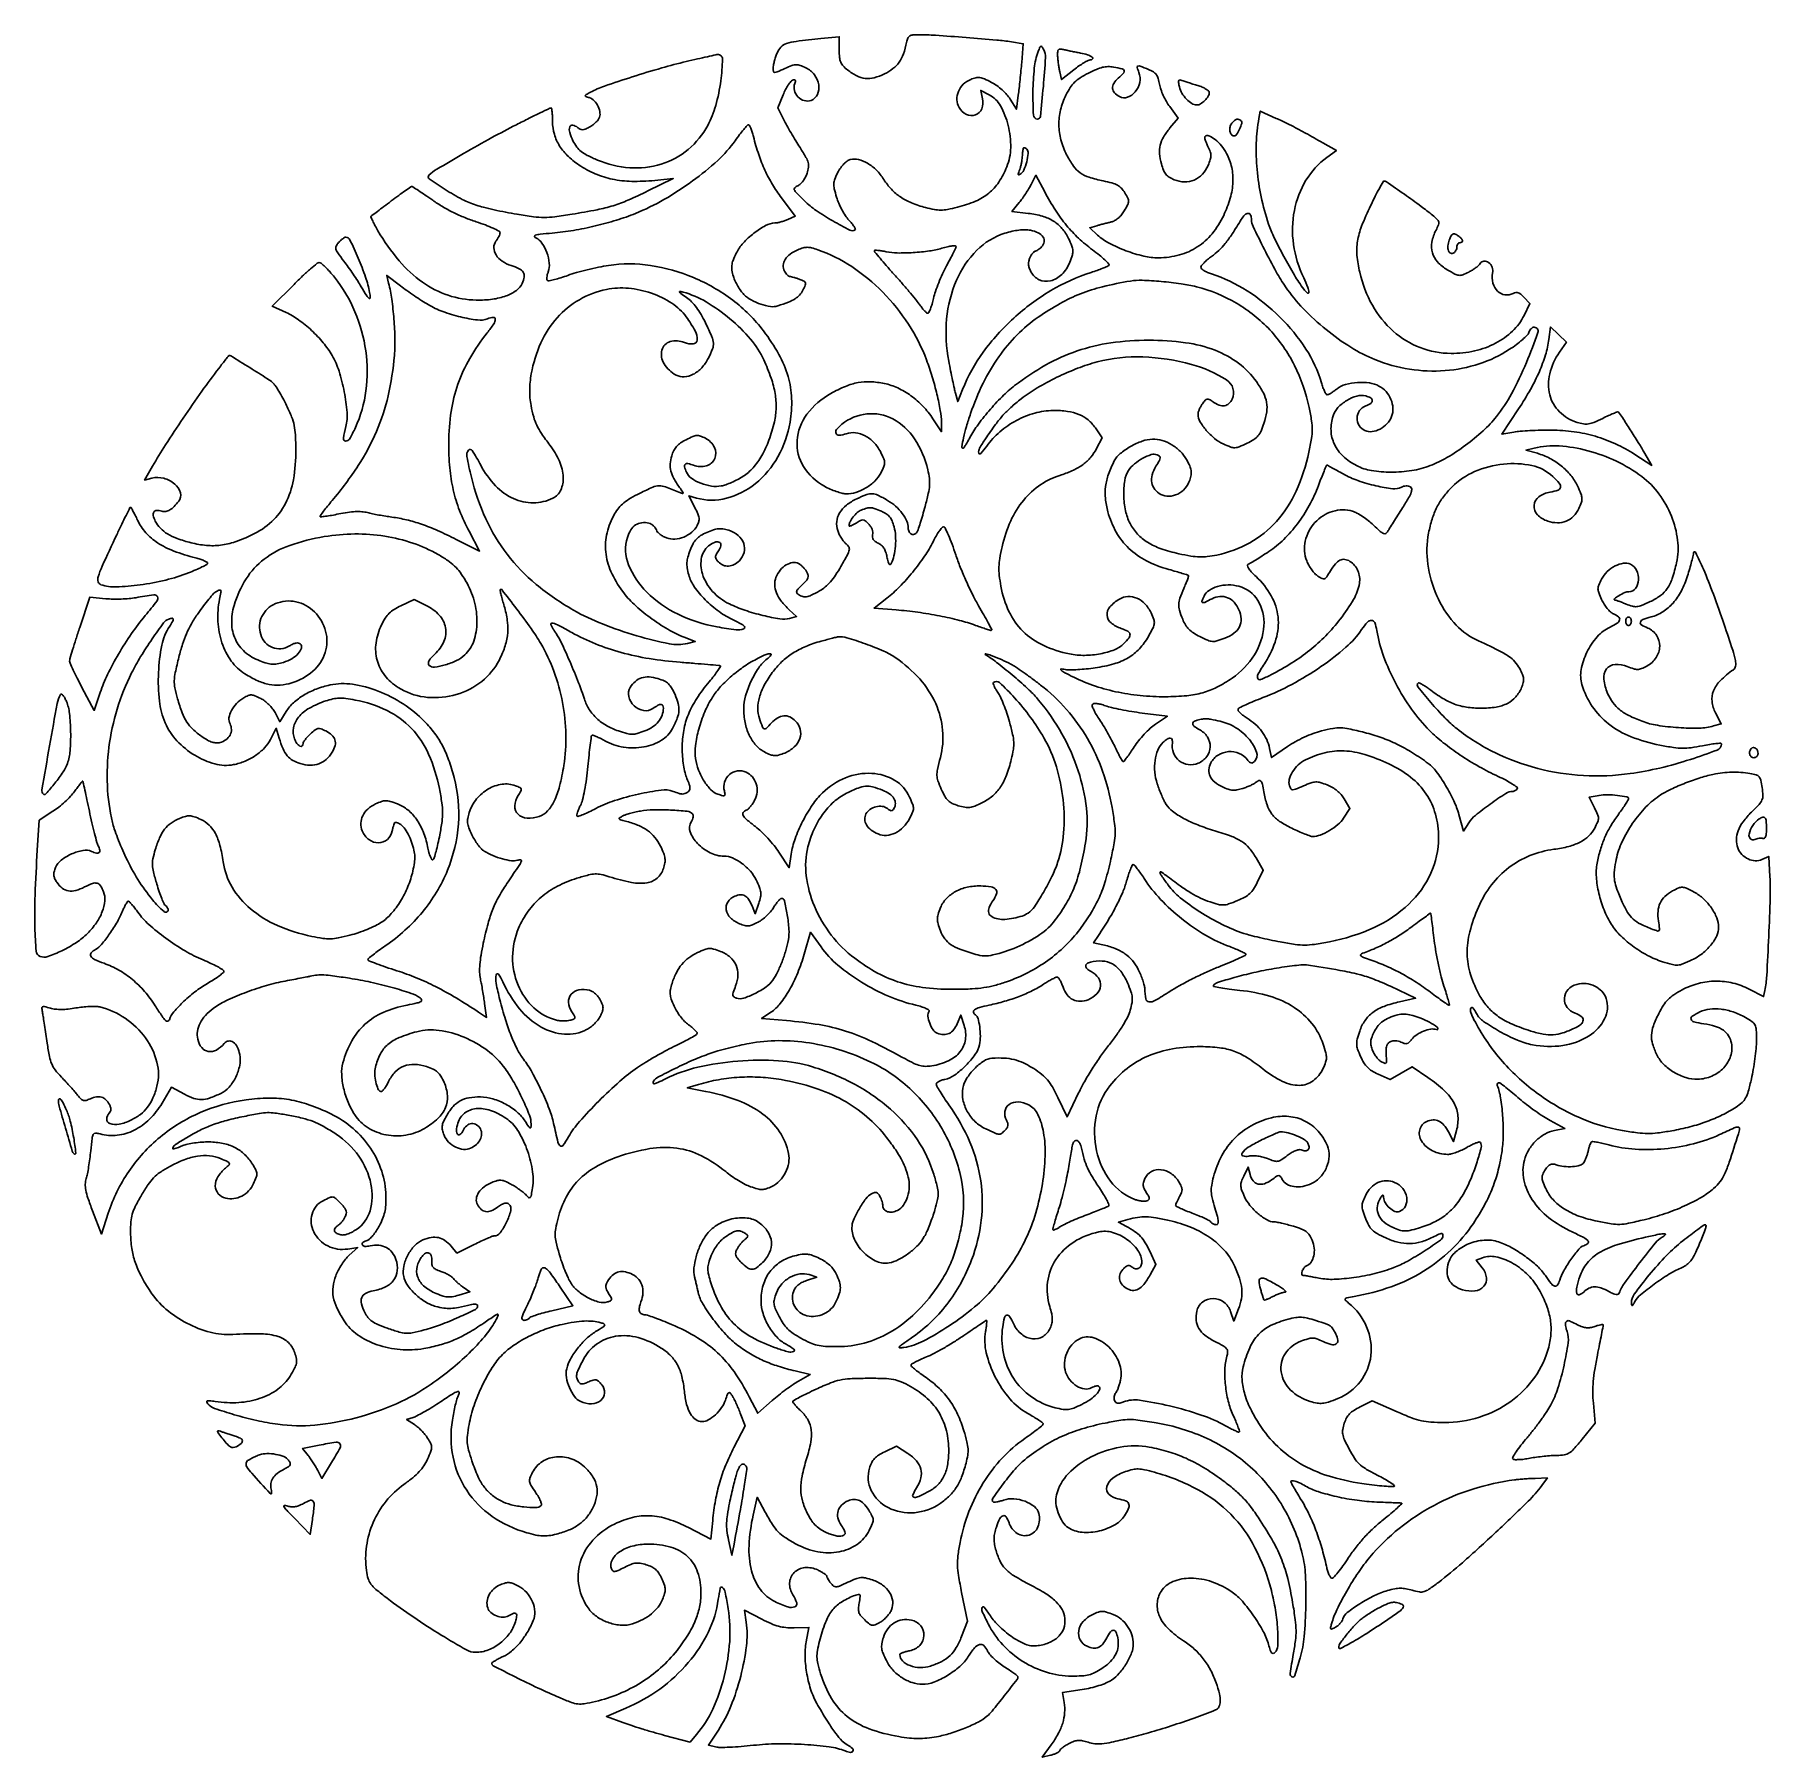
# Model space of a CAD drawing. Extents: x 112 to 728, y 34 to 646.
import ezdxf

# ---------------------------------------------------------------- set-up
doc = ezdxf.new("R2010")
doc.units = 0

msp = doc.modelspace()

# ---------------------------------------------------------------- linework, layer by layer
for points in [[(421.457961, 643.25, -0.033927), (420.300602, 639.159655, -0.067239), (418.753101, 636.171485, -0.074884), (416.594025, 633.90717, -0.052261), (413.590198, 632.043664, -0.048142), (409.897522, 630.676321, -0.091274), (406.745765, 630.435126, -0.092216), (403.736275, 631.331806, -0.049954), (400.480175, 633.434109, -0.036503), (398.896842, 634.897676, -0.0886), (398.034479, 636.228464, -0.076957), (397.61965, 637.890274, -0.022758), (397.5, 640.517691), (397.5, 645.224963), (391, 644.571577, 0.004694), (382.218038, 643.605452, 0.050469), (378.729497, 642.826032, 0.126604), (376.798299, 641.581278, 0.087879), (375.388095, 639.386416, 0.018553), (374.856714, 637.969002, 0.01642), (374.407753, 636.457554, 0.016716), (374.093684, 635.069199, 0.047296), (374, 634.081011, 0.053676), (374.122562, 632.942629, 0.344426), (374.539328, 632.596624, 0.108026), (375.403217, 632.758938, 0.005003), (378.155829, 633.958404, -0.015957), (380.685067, 634.995224, -0.079909), (382.181792, 635.294968, -0.094264), (383.578217, 635.084206, -0.026806), (385.615937, 634.243322, -0.120113), (388.664244, 631.757783, -0.122029), (390.204734, 628.16246, -0.147751), (389.754803, 624.758898, -0.1974), (387.511238, 622.642686, -0.161565), (385.083336, 622.530813, -0.132199), (382.839171, 623.867473, -0.130443), (381.549161, 626.166614, -0.155818), (381.690734, 628.63645, 0.039921), (381.903704, 629.359062, 0.201881), (381.825359, 629.762954, 0.267097), (381.507476, 629.919967, 0.064667), (380.90935, 629.80346, 0.144), (380.246369, 629.342489, 0.025142), (379.34365, 628.096351, 0.025481), (378.405076, 626.478545, 0.020427), (377.558396, 624.651239), (375.616793, 619.968459), (377.774882, 615.734229, 0.010033), (378.857031, 613.712352, 0.004404), (380.367074, 611.076832, 0.004356), (382.018856, 608.307557, 0.005821), (383.568856, 605.8252, -0.010198), (385.680436, 602.376633, -0.065357), (386.473209, 600.493653, -0.103179), (386.575229, 598.859175, -0.043898), (386.070568, 596.713824, -0.043232), (385.475757, 595.32705, -0.038211), (384.629736, 594.001245, -0.040178), (383.674784, 592.922659, -0.086744), (382.758274, 592.305342, 0.081223), (381.670379, 591.589801, 0.321727), (381.517077, 590.850182, 0.090475), (382.262796, 589.756929, 0.005144), (385.174214, 586.86852, 0.043235), (389.293796, 583.504836, 0.019235), (395.238681, 579.778952, 0.011009), (401.256354, 576.496434, 0.263593), (403.108504, 576.567059, 0.376484), (403.21406, 576.911856, 0.033471), (402.750861, 577.780312, 0.030759), (401.97199, 578.875021, 0.017869), (400.91317, 580.092952, -0.042197), (399.697944, 581.636276, -0.021757), (398.43496, 583.747253, -0.021464), (397.316652, 586.046253, -0.030294), (396.537344, 588.186204, -0.014671), (395.726732, 591.241582, -0.071706), (395.572057, 593.018574, -0.081741), (395.937371, 594.656357, -0.022295), (397.038752, 597.075961, -0.033444), (398.015722, 598.710956, -0.04201), (399.138025, 600.072327, -0.047596), (400.308326, 601.062602, -0.090557), (401.427407, 601.571136, -0.122106), (404.352454, 601.579605, -0.073592), (407.581573, 600.263446, -0.064315), (410.705456, 597.826928, -0.054257), (413.316052, 594.542125, 0.047385), (416.039976, 591.016569, 0.056332), (419.239199, 588.290421, 0.051823), (423.188785, 586.185644, 0.032106), (428.180209, 584.521093, 0.019018), (431.302758, 583.823934, 0.048144), (433.617773, 583.625708, 0.044826), (436.022503, 583.86793, 0.014701), (439.5, 584.643308, 0.037926), (445.960826, 586.817381, 0.071523), (450.66014, 589.654883, 0.076133), (454.181958, 593.568102, 0.048518), (457.036654, 599, 0.093541), (458.423736, 605.82958, 0.063483), (457.526815, 613.735878, 0.066446), (454.808527, 620.693573, 0.148169), (450.774456, 624.616633), (447.808002, 626.150646), (448.456285, 623.199035, -0.152692), (448.14782, 619.655862, -0.209724), (445.874871, 617.463048, -0.207282), (442.698643, 617.637203, -0.150423), (440.105254, 620.112768, -0.118127), (439.326002, 622.876013, -0.108128), (439.843586, 625.791218, -0.102281), (441.574888, 628.349276, -0.095099), (444.220179, 630.091201, -0.039952), (446.057092, 630.685366, -0.093877), (447.491532, 630.751067, -0.070857), (449.087847, 630.287005, -0.015841), (451.640825, 629.034614, -0.03605), (453.477986, 627.883276, -0.024932), (455.383561, 626.336824, -0.025227), (457.07429, 624.657427, -0.046214), (458.242592, 623.107626), (460.472319, 619.5), (461.129717, 624.5, 0.004537), (461.421328, 626.885187, 0.002122), (461.757803, 629.978813, 0.002102), (462.083286, 633.226366, 0.002945), (462.344726, 636.13), (462.902338, 642.76), (458.701169, 643.433753, 0.018064), (453.500482, 644.076131, 0.002471), (442.597102, 644.970349, 0.002684), (431.690672, 645.751716, 0.014585), (425.769052, 645.970831, 0.023041), (423.667523, 645.890395, 0.120239), (422.577078, 645.524598, 0.154894), (421.922096, 644.7477, 0.046333)], [(468.204244, 640, 0.063543), (466.816865, 634.113589, 0.023749), (466.331869, 625.623546, 0.01529), (466.504705, 617.395833, 0.399185), (467.974459, 616, 0.38396), (468.995785, 616.919915, 0.003799), (470.026585, 627.536715, 0.006185), (470.818302, 637.822442, 0.144663), (470.178448, 640.645574, 0.019836), (469.523152, 641.714676, 0.336195), (469.155974, 641.841513, 0.217369), (468.809803, 641.522801, 0.010053)], [(343.090916, 636.418635, 0.013261), (334.422327, 634.162361, 0.007231), (323.905019, 630.959453, 0.006169), (314.066524, 627.672716, 0.036182), (309.066166, 625.516734, 0.006851), (307.507221, 624.678964, 0.217506), (307.255702, 624.338054, 0.368521), (307.416365, 624.043162, 0.014613), (308.664409, 623.606513, -0.128344), (310.450345, 622.480282, -0.080912), (311.832627, 620.422076, -0.082854), (312.465771, 618.085385, -0.14875), (312.082028, 616.153271, -0.060632), (311.547273, 615.392233, -0.027289), (310.680108, 614.5299, -0.026528), (309.653229, 613.707968, -0.032651), (308.611517, 613.059682, -0.025984), (307.2127, 612.402101, -0.093942), (306.252449, 612.207298, -0.120317), (305.420363, 612.399203, -0.056704), (304.491707, 613.006882, 0.128025), (302.778529, 613.809354, 0.372365), (301.736454, 613.199453, 0.155995), (301.698341, 611.179053, 0.045309), (302.871634, 608.251618, 0.041797), (304.233963, 606.055756, 0.066982), (305.771003, 604.478858, 0.050767), (307.965264, 603.094017, 0.014918), (311.586779, 601.425618, 0.082988), (323.028432, 598.67074, 0.093991), (334.229124, 599.984397, 0.097612), (343.8475, 605.223849, 0.097231), (350.774067, 613.727486, 0.054657), (353.603002, 620.800212, 0.033738), (355.418309, 629.582483, 0.030223), (356.006087, 637.306419, 0.452169), (354.230948, 638.917563, 0.026671), (353.689947, 638.827126, 0.000426), (350.657047, 638.149498, 0.001119), (347.132887, 637.350669, 0.000742)], [(475.118315, 638.358408, 0.014374), (475.209094, 637.065805, 0.008611), (475.387432, 635.536426, 0.008618), (475.617572, 634.019247, 0.014814), (475.868315, 632.765595), (476.5, 630.031189), (480.890731, 633.515595, -0.014483), (482.675796, 634.849796, -0.018151), (484.408306, 635.976456, -0.016523), (485.904051, 636.807721, -0.11911), (486.699748, 637, 0.22168), (487.483915, 637.365636, 0.437305), (487.406456, 637.975648, 0.076119), (485.700702, 638.83794, 0.034218), (483.261045, 639.454912, -0.002919), (481.656213, 639.755453, -0.002389), (479.94387, 640.094983, -0.002413), (478.371993, 640.42238, -0.006357), (477.25, 640.676683, 0.041723), (476.02127, 640.865157, 0.227852), (475.413776, 640.623045, 0.174528), (475.126995, 639.940783, 0.023431)], [(486.031183, 632.301014, 0.022553), (483.106786, 630.632662, 0.053057), (481.138768, 629.074915, 0.055921), (479.603827, 627.190319, 0.027557), (478.075312, 624.5, 0.055804), (476.157703, 619.248031, 0.062542), (475.547458, 613.902621, 0.062202), (476.277484, 608.547741, 0.054269), (478.31419, 603.267987, 0.034607), (480.722538, 599.302473, 0.084425), (483.126975, 596.888529, 0.078274), (486.308283, 595.301682, 0.026736), (491.316168, 594.006943, -0.017466), (494.424791, 593.26441, -0.058131), (496.367478, 592.475995, -0.078344), (497.753385, 591.40476, -0.052554), (498.96982, 589.80923, -0.020956), (500.042441, 587.866527, -0.122829), (500.292819, 586.736987, -0.111321), (499.997216, 585.569699, -0.015824), (498.800902, 583.387127, -0.039726), (497.804035, 581.968257, -0.042836), (496.617975, 580.76327, -0.046465), (495.359234, 579.874427, -0.076654), (494.147249, 579.405792, 0.005616), (492.953385, 579.129801, 0.003409), (491.547282, 578.777894, 0.003415), (490.15675, 578.40965, 0.006013), (489.01371, 578.083766), (486.527421, 577.342474), (489.318777, 574.755533, 0.066257), (493.446082, 571.839503, 0.031633), (499.390575, 569.188238, 0.031602), (505.700576, 567.28394, 0.058902), (511, 566.686578, 0.064229), (518.399235, 567.681799, 0.07904), (524.75311, 570.517242, 0.077691), (529.993876, 575.231487, 0.059541), (534.119814, 581.751048, 0.040402), (536.454038, 587.868312, 0.059256), (537.401168, 593.542604, 0.06559), (536.95624, 598.828433, 0.066577), (535.156781, 603.789996, 0.053309), (533.368761, 606.475526, 0.052534), (531.045418, 608.737013, 0.061687), (528.83569, 610.072786, 0.310953), (527.491438, 609.824771, 0.246636), (527.378876, 609.463169, 0.02522), (527.592085, 608.561803, 0.026872), (527.980738, 607.450505, 0.018146), (528.53635, 606.227589, -0.027385), (529.33831, 604.372215, -0.087021), (529.578863, 603.047442, -0.079873), (529.364031, 601.657862, -0.020749), (528.576676, 599.529269, -0.089339), (526.534321, 596.370678, -0.104371), (523.613321, 594.326443, -0.105889), (520.150394, 593.654571, -0.094385), (516.558912, 594.410938, -0.041625), (514.77027, 595.339807, -0.082134), (513.576489, 596.399747, -0.074813), (512.72054, 597.855715, -0.02978), (511.984208, 600.058646, -0.045088), (511.350733, 603.6855, -0.079115), (511.578728, 606.715744, -0.075842), (512.749884, 609.610934, -0.038415), (515.016432, 612.836103), (517.914334, 616.35176), (514.932013, 620.407086, -0.030067), (513.744533, 622.24359, -0.021928), (512.643463, 624.411116, -0.022285), (511.77874, 626.566065, -0.044649), (511.329144, 628.343112, 0.032202), (510.859464, 630.414794, 0.089008), (510.19147, 631.746695, 0.094336), (509.127236, 632.718938, 0.03911), (507.386416, 633.611905, 0.005668), (504.417234, 634.813159, 0.17463), (503.632783, 634.834607, 0.403878), (503.37943, 634.353455, 0.020077), (504.001507, 632.496037, -0.143258), (504.275085, 629.028822, -0.119018), (502.684006, 625.673232, -0.138215), (499.948931, 623.735369, -0.211347), (497.094617, 623.949362, -0.081958), (495.312602, 625.318022, -0.173632), (494.630396, 626.894267, -0.158117), (495.077778, 628.653613, -0.065277), (496.666372, 630.566608, 0.015894), (498.590933, 632.467436, 0.299517), (498.733977, 633.263516, 0.239778), (498.051596, 633.833496, 0.011076), (495, 634.461829, 0.049427), (493.004422, 634.626115, 0.055002), (491.088261, 634.382366, 0.042648), (488.908085, 633.655848, 0.01661)], [(518.392965, 627.414425, 0.075674), (519.299968, 625.171539, 0.057242), (520.908914, 623.053773, 0.060483), (522.801843, 621.504427, 0.142222), (524.539355, 621, 0.140274), (525.881557, 621.38411, 0.055704), (527.399404, 622.58355, 0.05573), (528.612392, 624.085367, 0.142978), (529, 625.413141, 0.217885), (528.739484, 625.982589, 0.041415), (527.794424, 626.671478, 0.037393), (526.467672, 627.34935, 0.026632), (524.895913, 627.913039, -0.002597), (523.211313, 628.427307, -0.002649), (521.543385, 628.955677, -0.00257), (520.099166, 629.429825, -0.011012), (519.246237, 629.735752, 0.08065), (518.499127, 629.891447, 0.326694), (518.134493, 629.648875, 0.132328), (518.073209, 628.96306, 0.014807)], [(282.750921, 613.973681, 0.00865), (274.077272, 609.401492, 0.005271), (263.985674, 603.717351, 0.003011), (254.446282, 598.134121, 0.056344), (251.676394, 596.03666, 0.473815), (251.772451, 594.755746, 0.011375), (257.423615, 590.986419, 0.019993), (263.534022, 587.443042, 0.044217), (268.5, 585.360149, 0.016721), (271.062535, 584.636219, 0.005719), (274.821875, 583.754195, 0.005678), (278.996219, 582.874668, 0.006528), (283, 582.132649, 0.00952), (288.805089, 581.248435, 0.033301), (292.581186, 581.000605, 0.032145), (296.423263, 581.251885, 0.008428), (302.532848, 582.152983, 0.00773), (311.420496, 583.758791, 0.025906), (317.159366, 585.199799, 0.028554), (322.424927, 587.151191, 0.010999), (329.5, 590.430237), (338.5, 594.84444), (333, 594.265921, -0.02633), (324.633051, 593.829166, -0.044976), (317.670861, 594.460171, -0.050537), (311.5254, 596.235747, -0.046064), (305.654756, 599.249776, -0.04557), (301.281003, 602.626469, -0.06443), (298.138918, 606.405843, -0.070596), (296.259019, 610.571274, -0.070864), (295.615385, 615.089792, 0.010664), (295.575292, 616.969305, 0.017872), (295.451563, 618.544352, 0.012219), (295.278975, 619.781838, 0.390351), (295.057692, 619.95481, 0.092557), (294.645992, 619.842886, 0.000589), (291.21253, 618.179212, 0.002358), (287.294768, 616.25227, 0.0015)], [(546.62549, 616.166679, 0.038223), (545.68209, 607.447995, 0.030969), (545.969472, 598.041796, 0.029709), (547.456365, 588.326035, 0.028194), (550.101487, 578.679761, 0.031377), (552.083207, 573.813636, 0.01117), (555.496615, 567.123895, 0.011369), (559.281858, 560.464829, 0.024667), (562.549765, 555.573001, 0.054664), (563.882193, 554.135526, 0.643137), (564.396134, 554.3706, 0.097113), (564.045102, 556.149023, 0.014109), (562.544764, 559.538566, -0.075662), (558.936684, 571.459818, -0.083643), (559.225997, 583.493385, -0.088534), (563.354834, 594.216596, -0.098692), (570.826431, 602.384656), (574.152863, 604.826109), (569.326431, 607.558351, 0.001377), (563.21141, 610.997862, 0.006504), (559.673547, 612.915033, 0.00906), (556.654839, 614.431292, 0.004618), (552.811155, 616.232007), (547.12231, 618.833357)], [(360.5, 608.305272, -0.051824), (354.298132, 601.28966, -0.028175), (345.394366, 593.985916, -0.027401), (335.221065, 587.380549, -0.034091), (325.08412, 582.447194, -0.021504), (318.318189, 580.040353, -0.016737), (310.782088, 577.992773, -0.016524), (303.00235, 576.425596, -0.01908), (295.5, 575.4632, 0.004506), (291.224983, 575.041007, 0.045882), (289.479288, 574.688681, 0.42461), (289.253102, 574.250874, 0.207069), (289.720651, 573.733218, -0.140071), (291.857544, 571.910656, -0.059191), (293.574091, 568.514982, -0.058707), (294.46726, 564.74326, -0.120216), (294.093584, 561.746146, 0.029437), (293.760627, 560.686559, 0.04228), (293.602902, 559.715965, 0.049493), (293.619919, 558.953726, 0.227822), (293.851534, 558.591757, 0.193311), (294.415584, 558.493968, 0.009534), (296.289731, 558.931436, 0.014265), (298.540803, 559.571218, 0.009717), (301.063324, 560.420813, -0.017283), (304.101055, 561.393015, -0.008926), (307.959226, 562.408339, -0.008862), (311.967861, 563.312126, -0.013273), (315.5, 563.945693, -0.075382), (330.408955, 563.952569, -0.062384), (345.710345, 559.641496, -0.061611), (359.658935, 551.612423, -0.069543), (370.595313, 540.701611, -0.035026), (376.033765, 532.358682, -0.056194), (379.302744, 524.526406, -0.061118), (380.580546, 516.660428, -0.051559), (380.040184, 508.23824, -0.085683), (375.729073, 495.974797, -0.095484), (367.665871, 486.389896, -0.106355), (357.395591, 481.18449, -0.133268), (346.757041, 481.267285), (344.014082, 482.03457), (346.141565, 477.952904, -0.016365), (347.255044, 475.634579, -0.0713), (347.664166, 474.171533, -0.101994), (347.573056, 472.925182, -0.053837), (346.989759, 471.480865, -0.095602), (345.064472, 469.109853, -0.078465), (342.264104, 467.42536, -0.079274), (339.109988, 466.697767, -0.101326), (336.161055, 467.0937, -0.042086), (334.940435, 467.638139, -0.041081), (333.817668, 468.383065, -0.044114), (332.945585, 469.205446, -0.10519), (332.507741, 469.975611, 0.081785), (332.135364, 470.707708, 0.052813), (331.493071, 471.412162, 0.051597), (330.69557, 471.984993, 0.066099), (329.859559, 472.326475, 0.091716), (327.319158, 472.511891, 0.1192), (325.132237, 471.72018, 0.108248), (323.402688, 469.938367, 0.066036), (322.194092, 467.253486, 0.170037), (322.63673, 457.586498, 0.101566), (329.0619, 447.886774, 0.083292), (340.228803, 439.963268, 0.069328), (354.097759, 435.482812, 0.012074), (360.828796, 434.466255, 0.129445), (363.542495, 434.825764, 0.605526), (363.643733, 435.914987, 0.037533), (359.999951, 437.903226, -0.050926), (354.816833, 440.913929, -0.040186), (349.887149, 445.136795, -0.041631), (345.986668, 449.777692, -0.088399), (343.99716, 454.010547, -0.025045), (343.470313, 456.447042, -0.056454), (343.37586, 458.331334, -0.054138), (343.704685, 460.236938, -0.021445), (344.546575, 462.761126, -0.029505), (345.610401, 465.119205, -0.067089), (346.738683, 466.710465, -0.068738), (348.229895, 467.923234, -0.032274), (350.437981, 469.075591, -0.021463), (352.778259, 469.992878, -0.058673), (354.512114, 470.368644, -0.065832), (356.168226, 470.310218, -0.032773), (358.214885, 469.826123, -0.10072), (361.578868, 467.994717, -0.13459), (363.543946, 465.146367, -0.149175), (363.673705, 461.918496, -0.133131), (362, 459, -0.074607), (360.147813, 457.63113, -0.107373), (358.191547, 457.082138, -0.115521), (356.289247, 457.409375, -0.096554), (354.585776, 458.557081, -0.039567), (353.767754, 459.515936, -0.15698), (353.530321, 460.242641, -0.125291), (353.736268, 461.066673, -0.021465), (354.568685, 462.464482, 0.077472), (355.422977, 464.35004, 0.311249), (355.031337, 465.483371, 0.248095), (353.680539, 465.685063, 0.060546), (351.594569, 464.653921, 0.195526), (348.602859, 460.323606, 0.134203), (348.895334, 454.287421, 0.106523), (352.485771, 448.123878, 0.094213), (358.440516, 443.660566, 0.032441), (363.921453, 441.404548, 0.022269), (370.382962, 439.538905, 0.020351), (376.411815, 438.342758, 0.100604), (379.851798, 438.49894), (382.345068, 439.124711), (379.681666, 441.594357, -0.040282), (376.893803, 444.631634, -0.069088), (375.176388, 447.60264, -0.085923), (374.559457, 450.431173, -0.109439), (375.022344, 453.053943, -0.070231), (376.556438, 455.654713, -0.085536), (378.666043, 457.53118, -0.103228), (380.944374, 458.364363, -0.16042), (382.987272, 458.006812, -0.045623), (383.818063, 457.459436, -0.028305), (384.688798, 456.679638, -0.02828), (385.467489, 455.804767, -0.044869), (386.017682, 454.96696, -0.072416), (386.429053, 453.828775, -0.140526), (386.355299, 452.872621, -0.094954), (385.738283, 451.856112, -0.022129), (384.329368, 450.429444, 0.015063), (382.900984, 449.023356, 0.102227), (382.378013, 448.188081, 0.233364), (382.443739, 447.55145, 0.111816), (383.038768, 446.954879, 0.065931), (384.54286, 446.260851, 0.119688), (385.887088, 446.17686, 0.072019), (387.557221, 446.729639, 0.012984), (390.453809, 448.272356, 0.046152), (392.471416, 449.675273, 0.03771), (394.349884, 451.515864, 0.031935), (396.19496, 453.911218, 0.018392), (398.116781, 457.005905, 0.005284), (400.430958, 461.158927, 0.068512), (401.055047, 462.811961, 0.190887), (400.885746, 463.909501, 0.09244), (399.939595, 465, -0.056685), (399.137049, 465.801985, -0.026421), (398.281555, 467.00115, -0.025769), (397.5071, 468.368593, -0.032693), (396.944121, 469.706043, -0.110715), (396.583242, 472.899497, -0.108269), (397.61343, 475.970092, -0.091183), (400.035766, 478.724932, -0.057128), (403.697529, 480.987846, -0.017994), (407.24993, 482.504129, -0.104242), (409.252052, 482.826626, -0.103343), (411.222005, 482.315249, -0.01754), (414.656573, 480.46111, -0.049196), (417.521743, 478.379074, -0.050936), (419.88809, 475.799419, -0.055792), (421.475494, 473.08421, -0.104775), (422, 470.608677, 0.116492), (422.309981, 469.296247, 0.16422), (423.156724, 468.456269, 0.203731), (424.19748, 468.400126, 0.168867), (425.065357, 469.10575, 0.055529), (425.498151, 470.01882, 0.005219), (426.283282, 472.378144, 0.00664), (427.15517, 475.22154, 0.005176), (428.029452, 478.333249, 0.009933), (429.155066, 482.860563, 0.038057), (429.582378, 485.731765, 0.049226), (429.515182, 488.247084, 0.025404), (428.963854, 491.349384, 0.08857), (424.288099, 502.305917, 0.12641), (416.510148, 509.397535, 0.149791), (407.289445, 511.174831, 0.142498), (398.447473, 507.539815, 0.053326), (396.534564, 505.64863, 0.282898), (396.347492, 504.252182, 0.322451), (397.47615, 503.592808, 0.060149), (399.960258, 504.135991, -0.115412), (403.233265, 504.482978, -0.089588), (406.662587, 503.41131, -0.081522), (409.771728, 501.075722, -0.073155), (412.108729, 497.786873, -0.01492), (413.310199, 495.24736, -0.098835), (413.608071, 493.88356, -0.104893), (413.349329, 492.545512, -0.017783), (412.245817, 490.174484, -0.082003), (410.141183, 487.316848, -0.058574), (406.986105, 484.891648, -0.058681), (403.362206, 483.268535, -0.083266), (399.870729, 482.784612, -0.05788), (398.451447, 482.990493, -0.019703), (396.457661, 483.605248, -0.019289), (394.289959, 484.463677, -0.021051), (392.258667, 485.46434, -0.128938), (384.829111, 492.473444, -0.157762), (382.523282, 501.691832, -0.145437), (386.022439, 511.082336, -0.105224), (394.5, 518.451739, -0.027812), (399.716867, 520.973683, -0.052538), (404.190254, 522.307176, -0.057272), (408.576584, 522.616087, -0.040167), (413.494763, 522.001087, -0.058114), (418.306871, 520.402193, -0.047368), (422.989727, 517.648661, -0.045534), (427.24953, 513.933402, -0.044415), (430.805931, 509.479276), (433.870421, 504.85274), (433.818261, 508.17637, 0.039289), (433.41812, 512.410235, 0.015459), (432.232329, 518.151263, 0.014985), (430.53833, 524.404074, 0.016367), (428.516244, 530.360614, 0.054066), (422.084618, 543.084379, 0.050596), (412.949947, 554.44636, 0.0516), (401.923394, 563.536321, 0.061861), (389.894965, 569.537059, 0.021674), (387.696891, 570.207006, 0.06364), (386.130063, 570.404512, 0.069801), (384.64631, 570.193768, 0.030064), (382.758652, 569.524811, 0.057219), (380.04715, 567.990266, 0.095321), (378.261639, 566.079091, 0.122797), (377.581313, 564.005185, 0.141944), (378.012326, 561.976968, 0.032788), (378.483512, 561.220297, 0.039524), (379.02386, 560.580734, 0.043637), (379.552284, 560.132876, 0.155189), (379.970084, 560, -0.057874), (380.473443, 559.941541, -0.010994), (381.368453, 559.709929, -0.011602), (382.406717, 559.390556, -0.010426), (383.467057, 559.012525, -0.024585), (385.020672, 558.332687, -0.210151), (385.495831, 557.762662, -0.175015), (385.443218, 556.965602, -0.016205), (384.579315, 555.153379, -0.064547), (383.382882, 553.427485, -0.069712), (381.813411, 552.114854, -0.04717), (379.464997, 550.942403, -0.013651), (375.642913, 549.584027, -0.113822), (373.070031, 549.358295, -0.046665), (369.638454, 550.170534, -0.045722), (366.221863, 551.684256, -0.06935), (363.632846, 553.639881, -0.040046), (362.541225, 554.921918, -0.023528), (361.439769, 556.609519, -0.023432), (360.491457, 558.411867, -0.036616), (359.867103, 560.049235, -0.031038), (359.350553, 562.264933, -0.073573), (359.31659, 563.954061, -0.062975), (359.776141, 565.734773, -0.018126), (360.924322, 568.34367, -0.073527), (363.326018, 571.87213, -0.040508), (367.169673, 575.420003, -0.04029), (371.323575, 578.164684, -0.120523), (374.587547, 579.045104, 0.042688), (375.508848, 579.145836, 0.017794), (376.727346, 579.430897, 0.017452), (378.017702, 579.830469, 0.02161), (379.186396, 580.295104), (381.872791, 581.5), (376.97599, 587.970151, -0.026667), (373.743338, 592.751155, -0.027952), (371.093064, 597.776355, -0.026276), (368.890551, 603.340861, -0.018916), (367.002215, 609.75, 0.015004), (366.537105, 611.375405, 0.023542), (366.030967, 612.737466, 0.019981), (365.543021, 613.7664, 0.297154), (365.211456, 613.95201, 0.198319), (364.793866, 613.745684, 0.006246), (363.53399, 612.273485, 0.011274), (362.084401, 610.454278, 0.007475)], [(537.010569, 614.512735, 0.120403), (536.383183, 613.224069, 0.097392), (536.353487, 611.681469, 0.118461), (536.885707, 610.459429, 0.235258), (537.8081, 610, 0.25495), (538.709452, 610.49155, 0.036285), (539.755514, 612.407578, 0.036108), (540.511313, 614.446337, 0.273591), (540.266436, 615.40023, 0.105765), (539.529561, 615.877394, 0.158821), (538.770702, 615.914527, 0.113312), (537.948404, 615.474041, 0.040179)], [(462.843775, 605.45, 0.01222), (462.770898, 604.927366, 0.002831), (462.674796, 604.044688, 0.00292), (462.575805, 603.026797, 0.002854), (462.487906, 602, -0.021677), (462.352264, 600.903105, -0.014841), (462.107774, 599.672124, -0.014983), (461.800812, 598.497959, -0.029125), (461.474192, 597.585955, 0.018955), (461.150797, 596.737685, 0.138712), (461.129004, 596.307868, 0.40899), (461.330108, 596.179158, 0.086826), (461.757106, 596.349883, 0.148853), (463.071023, 597.842876, 0.042294), (464.11845, 600.788783, 0.040764), (464.650233, 603.786101, 0.22349), (464.107936, 605.292064, 0.047773), (463.666449, 605.656383, 0.118085), (463.276068, 605.803043, 0.209777), (462.996692, 605.719897, 0.178094)], [(465.708857, 592.750267, -0.018224), (464.886741, 591.277346, -0.009852), (463.774442, 589.523648, -0.009802), (462.569989, 587.780131, -0.015227), (461.457235, 586.330238), (458.867436, 583.160475), (464.683718, 582.464918, -0.039865), (469.752497, 581.444226, -0.069744), (473.659305, 579.710496, -0.077818), (476.650797, 577.127505, -0.06318), (478.964983, 573.572336, -0.015482), (480.189263, 570.829933, -0.084294), (480.544075, 569.248644, -0.08975), (480.345127, 567.684148, -0.018778), (479.411983, 565.071628, -0.100352), (476.584229, 560.761626, -0.138684), (472.578391, 558.497167, -0.171093), (468.585772, 558.897797, -0.163755), (465.64003, 561.717505, -0.035062), (465.025379, 563.121965, -0.067458), (464.772488, 564.321859, -0.074105), (464.858607, 565.469036, -0.051209), (465.275266, 566.704797, -0.025845), (465.731919, 567.583652, -0.034487), (466.239453, 568.325784, -0.036874), (466.726194, 568.856194, -0.190917), (467.089086, 569, 0.121943), (467.484418, 569.097871, 0.026484), (468.092551, 569.461025, 0.026122), (468.769377, 569.968662, 0.022416), (469.426589, 570.569446, 0.155474), (470.321266, 572.300962, 0.193717), (469.939318, 574.056302, 0.132915), (468.211825, 575.539841, 0.065053), (465.431987, 576.446782, 0.044571), (463.520103, 576.631587, 0.030369), (461.337575, 576.514842, 0.027214), (458.928643, 576.104872, 0.020441), (456.332334, 575.403445, 0.122281), (446.398988, 569.339272, 0.091903), (439.18412, 558.703611, 0.08141), (435.664391, 544.936832, 0.068861), (436.411073, 529.913449, 0.002554), (437.080327, 526.475718, 0.002689), (437.773581, 523.103647, 0.002572), (438.402096, 520.201634, 0.012097), (438.811919, 518.545773), (439.61941, 515.591547), (441.339406, 519.890241, -0.062224), (448.664683, 533.144369, -0.050739), (459.490272, 545.227121, -0.050152), (472.677939, 555.01746, -0.057185), (487, 561.484643, 0.007146), (489.164663, 562.212075, 0.009372), (491.118711, 562.941404, 0.00725), (492.725104, 563.602603, 0.083335), (493.297738, 563.970659, 0.414829), (493.32116, 564.470685, 0.016586), (491.919555, 565.908022, 0.020772), (489.963303, 567.635162, 0.012112), (487.485821, 569.548109, -0.029665), (482.546312, 573.646571, -0.032266), (478.272652, 578.194072, -0.029904), (474.36324, 583.555215, -0.019895), (470.513457, 590.118395), (467.370679, 596.000534)], [(586.319046, 585.196411, 0.018554), (583.135429, 577.892317, 0.053172), (581.673093, 572.56067, 0.062816), (581.49311, 567.560769, 0.034614), (582.461376, 561.510311, 0.070168), (586.975518, 549.802189, 0.08429), (594.35409, 540.60805, 0.089495), (603.952547, 534.751973, 0.091752), (614.907906, 532.686938, 0.055317), (623.292811, 533.5893, 0.065706), (630.770288, 536.309892, 0.0714), (636.780868, 540.625722, 0.086732), (640.874476, 546.211091), (642.955906, 550.418034), (640.839964, 552.670351, 0.032723), (639.745616, 553.692267, 0.087105), (638.817152, 554.214043, 0.117226), (637.940392, 554.306296, 0.090961), (637.023684, 554.012675, -0.160601), (634.105481, 553.502985, -0.159529), (631.447143, 554.826549, -0.136696), (629.810471, 557.680178, -0.109917), (629.703679, 561.230229, 0.139236), (629.519517, 563.322114, 0.137545), (628.26355, 565.016502, 0.192242), (626.621825, 565.488042, 0.23959), (625.30339, 564.64209, -0.07883), (624.778557, 564.002741, -0.021529), (623.762844, 563.176215, -0.021212), (622.514278, 562.326429, -0.020647), (621.187143, 561.577295, -0.025861), (619.062433, 560.626191, -0.120089), (617.739445, 560.45303, -0.093254), (616.321476, 560.883679, -0.012317), (613.561864, 562.410877, -0.074668), (610.122267, 565.18751, -0.117151), (608.277908, 568.489827, -0.116512), (608.110429, 572.282329, -0.073329), (609.572155, 576.491512, 0.022444), (610.45515, 578.387952, 0.156937), (610.535252, 579.392868, 0.144746), (610.018402, 580.297056, 0.018174), (608.315995, 581.813433, 0.014302), (604.276276, 584.966323, 0.005099), (598.337173, 589.24154, 0.001185), (591.948865, 593.719291, 0.176571), (591.093171, 593.946411, 0.247319), (590.760618, 593.730898, 0.002853), (589.446089, 591.353993, 0.007873), (587.964534, 588.533877, 0.004958)], [(238.302958, 586.87983, 0.000482), (235.668811, 584.893286, 0.000738), (233.389242, 583.165404, 0.000245), (231.419937, 581.666593, 0.020561), (231.128506, 581.425002, 0.323817), (231.067684, 581.141309, 0.007024), (231.690621, 579.780068, 0.013329), (232.514548, 578.157568, 0.008257), (233.563762, 576.295172, 0.042035), (241.089965, 565.608563, 0.064818), (249.396806, 557.966536, 0.073439), (258.536293, 553.350763, 0.075619), (268.527697, 551.634612, 0.037308), (274.238318, 551.951474, 0.054951), (279.113431, 553.143475, 0.06717), (282.777738, 555.068571, 0.13211), (284.858232, 557.588199, 0.071128), (285.52199, 559.849499, 0.176241), (285.174991, 561.515007, 0.14161), (283.750493, 562.803067, 0.040697), (280.953569, 563.895765, -0.075856), (277.733039, 565.421847, -0.105125), (275.521465, 567.714612, -0.134437), (274.755162, 570.276722, -0.169446), (275.511048, 572.617474, 0.024291), (276.05893, 573.419196, 0.024221), (276.52704, 574.27104, 0.024927), (276.861468, 575.052857, 0.081564), (276.968197, 575.603089, 0.288785), (276.645411, 576.149665, 0.011717), (274.487577, 577.196386, 0.017363), (271.742596, 578.335921, 0.011066), (268.478875, 579.478061, -0.018568), (264.398108, 580.975204, -0.017627), (260.366943, 582.794851, -0.017842), (256.526036, 584.868003, -0.020409), (253.015962, 587.124972, 0.003065), (250.320274, 588.993512, 0.004767), (247.971111, 590.567961, 0.001566), (245.927907, 591.900159, 0.144661), (245.590045, 592, 0.15266), (245.255311, 591.895361, 0.001633), (243.24976, 590.49595, 0.004978), (240.945454, 588.842349, 0.003195)], [(540.383785, 580.281865, -0.008451), (537.133202, 575.171344, -0.023602), (534.628843, 571.740933, -0.032338), (532.33739, 569.24372, -0.037095), (529.839913, 567.184434, 0.018854), (528.384223, 566.070727, 0.024908), (527.151861, 564.944146, 0.023774), (526.244833, 563.93644, 0.168343), (526.021351, 563.327552, 0.216836), (526.251261, 562.796912, 0.041407), (527.107834, 562.142877, 0.037397), (528.31542, 561.49163, 0.026688), (529.75, 560.941033, -0.064154), (542.406731, 554.963391, -0.052768), (554.081535, 545.622344, -0.053663), (563.342905, 534.247352, -0.073288), (568.842152, 522.25, 0.016764), (569.376415, 520.621487, 0.025357), (569.958926, 519.248438, 0.022839), (570.518514, 518.218257, 0.262685), (570.905283, 518, 0.120156), (571.372271, 518.113867, 0.015693), (572.272248, 518.616938, 0.01752), (573.317512, 519.295998, 0.013838), (574.400271, 520.100213, -0.10018), (577.401621, 521.612821, -0.049986), (581.614377, 522.324011, -0.049723), (585.939343, 522.185514, -0.090089), (589.299389, 521.105235, -0.089228), (591.811451, 519.120163, -0.083096), (593.549199, 516.337633, -0.085549), (594.252817, 513.216974, -0.103367), (593.790299, 510.255394, -0.098478), (592.211553, 507.721783, -0.082888), (589.69384, 505.800533, -0.088483), (586.852072, 504.890476, -0.139819), (584.336798, 505.256278, -0.14739), (582.246063, 507.071327, -0.148932), (581.516974, 509.731569, -0.149129), (582.395055, 512.343877, -0.147846), (584.58426, 514.032036, 0.056033), (586.362216, 514.946996, 0.248605), (586.903689, 515.947057, 0.275767), (586.361657, 516.87377, 0.064462), (584.615726, 517.560311, 0.12934), (581.450862, 517.524395, 0.070029), (577.853107, 515.96741, 0.068555), (574.737242, 513.421045, 0.107908), (572.986124, 510.457956, 0.089636), (572.257792, 505.288843, 0.101159), (573.450277, 500.425353, 0.094585), (576.552033, 496.177354, 0.068845), (581.344526, 492.798979, 0.07867), (586.637307, 491.047718, 0.040614), (593.605261, 490.479708, 0.039401), (600.965601, 491.059482, 0.050966), (607.510174, 492.794966, 0.043775), (613.468624, 495.662583, 0.025608), (620.067404, 500.054592, 0.025436), (626.281793, 505.176399, 0.038348), (631.083102, 510.289472, 0.046791), (636.388792, 518.321093, 0.022669), (641.692584, 529.443963, 0.015308), (645.816212, 540.107157, 0.517179), (644.475715, 542, 0.12487), (643.917883, 541.85848, 0.069704), (643.350856, 541.439739, 0.062531), (642.860836, 540.822014, 0.059668), (642.529431, 540.092729, -0.118891), (641.941275, 539.120384, -0.018129), (640.277119, 537.557995, -0.019422), (638.134888, 535.829991, -0.015737), (635.712043, 534.142144, -0.065452), (624.907555, 528.972482, -0.059942), (612.80463, 526.571715, -0.058441), (600.186947, 527.085155, -0.056403), (587.870237, 530.495318, -0.044412), (579.32723, 534.85165, -0.030642), (570.494135, 541.178918, -0.030428), (562.412233, 548.613336, -0.04093), (556.127366, 556.31488, -0.02459), (552.79626, 561.705987, -0.008888), (548.585333, 569.667164, -0.004723), (544.56417, 577.79758, -0.112941), (544, 580.263348, 0.095655), (543.694532, 581.845455, 0.305018), (542.848769, 582.420638, 0.203667), (541.659439, 581.922393, 0.055716)], [(219.587657, 572.09686, 0.066127), (218.720207, 570.838393, 0.188693), (218.617504, 569.798481, 0.086647), (219.255855, 568.468241, 0.007922), (221.444444, 565.504838, -0.008552), (223.003049, 563.388881, -0.005589), (224.731016, 560.898472, -0.005622), (226.361301, 558.432586, -0.010708), (227.606796, 556.407978, 0.006035), (229.576191, 553.138568, 0.103546), (230.433842, 552.237265, 0.621134), (230.830784, 552.45814, 0.032706), (230.616234, 554.332045, 0.038717), (229.183135, 559.789842, 0.018243), (226.541475, 566.587331, 0.009648), (223.590887, 573.081879, 0.288925), (222.134664, 574, 0.134586), (221.709397, 573.883419, 0.026652), (221.046297, 573.440953, 0.026472), (220.307539, 572.825441, 0.021918)], [(614.306347, 573.00065, 0.062179), (613.802177, 570.910819, 0.111908), (613.995407, 569.167011, 0.217205), (614.786674, 568.336182, 0.238259), (615.888197, 568.430902, 0.08074), (616.313677, 568.800109, 0.053432), (616.673408, 569.339478, 0.052427), (616.917623, 569.956861, 0.068085), (617, 570.559017, -0.067639), (617.074854, 571.109818, -0.08433), (617.29375, 571.576711, -0.09965), (617.61866, 571.888931, -0.142666), (618, 572, 0.171818), (618.748639, 572.265085, 0.30651), (618.930957, 572.864354, 0.132454), (618.376263, 573.743475, 0.046608), (617.180004, 574.655512, 0.054457), (616.165961, 575.144651, 0.219193), (615.498203, 575.083764, 0.150183), (614.949641, 574.495122, 0.022781)], [(433.937175, 570.050589, -0.039888), (429.576138, 569.099068, -0.018417), (423.793602, 568.529056, -0.018053), (418.115433, 568.385225, -0.052608), (414.224719, 568.838174, 0.013632), (412.604782, 569.156029, 0.023564), (411.242019, 569.319481, 0.02109), (410.206782, 569.350629, 0.412233), (410.00343, 569.143703, 0.171996), (410.157976, 568.71499, 0.002242), (412.001914, 566.485963, 0.006161), (414.197261, 563.92115, 0.003967), (416.801961, 561, -0.004412), (419.56988, 557.890233, -0.004483), (422.267685, 554.748438, -0.004364), (424.565032, 551.975205, -0.018375), (425.866625, 550.25, 0.016011), (426.7966, 549.005167, 0.022108), (427.713953, 547.954687, 0.019595), (428.524041, 547.169875, 0.184648), (428.968353, 547, 0.289948), (429.351957, 547.242869, 0.017817), (429.911018, 548.542187, 0.022014), (430.485554, 550.237896, 0.014111), (431.008852, 552.25, -0.026041), (431.711041, 554.707754, -0.012275), (432.858464, 557.803862, -0.012127), (434.221491, 560.99466, -0.016727), (435.608593, 563.784423, 0.002891), (436.908371, 566.226646, 0.004428), (438.003774, 568.35956, 0.001625), (438.922627, 570.20329, 0.115279), (439, 570.534423, 0.384339), (438.691671, 570.876287, 0.049626), (437.618765, 570.880466, 0.034775), (436.020093, 570.614596, 0.01506)], [(203.737649, 557.239051), (196.022219, 549.478103), (200.934035, 547.224763, -0.048542), (205.385652, 544.633668, -0.031987), (209.965406, 540.868584, -0.031553), (214.116611, 536.463001, -0.041351), (217.283108, 531.931847, -0.055612), (219.736304, 526.381544, -0.028673), (221.600745, 519.010217, -0.028224), (222.581347, 511.73455, -0.08171), (222.148677, 506.687618, 0.025485), (221.320842, 502.553241, 0.425294), (222.091759, 501.554943, 0.299816), (223.476268, 502.264502, 0.021326), (225.544429, 506.316079, 0.075346), (229.295056, 519.412212, 0.06669), (229.228834, 533.61043, 0.065564), (225.398653, 547.515452, 0.068226), (218.131759, 559.75, 0.01356), (216.440193, 561.761033, 0.018918), (214.813611, 563.457813, 0.015576), (213.398226, 564.743808, 0.178456), (212.703286, 565, 0.173504), (211.930825, 564.72363, 0.006582), (209.55392, 562.720221, 0.011157), (206.784703, 560.212857, 0.007553)], [(237.367452, 557.672089, -0.02688), (238.473295, 551.988247, -0.014588), (239.249538, 544.910513, -0.014588), (239.611858, 537.796834, -0.026784), (239.42723, 532, -0.03499), (237.177742, 517.635957, -0.044995), (233.035328, 504.932933, -0.043568), (226.563069, 492.863699, -0.029934), (217.293659, 480.392187, 0.004682), (215.648136, 478.397006, 0.007141), (214.261262, 476.63202, 0.003087), (213.114106, 475.108982, 0.161219), (213, 474.764295, 0.44588), (213.188211, 474.595199, 0.005834), (214.94245, 474.804162, 0.012031), (217.07673, 475.136092, 0.007069), (219.612597, 475.630333, -0.014992), (222.801672, 476.199596, -0.025233), (225.507213, 476.460689, -0.02993), (227.833708, 476.4279, -0.043274), (229.862597, 476.099588, 0.011122), (231.609739, 475.700303, 0.005123), (233.900263, 475.254592, 0.005071), (236.319824, 474.834774, 0.007004), (238.5, 474.510513, -0.025757), (243.757773, 473.525794, -0.024232), (248.996774, 471.990332, -0.020976), (254.703845, 469.740589, -0.011926), (261.414945, 466.5705), (269.692743, 462.416067), (265.948199, 469.458033, -0.030081), (262.571981, 476.847418, -0.035955), (260.335569, 484.16633, -0.034305), (259.100875, 492.011988, -0.023681), (258.73976, 501, -0.035147), (259.59874, 512.066664, -0.04733), (262.008565, 521.816096, -0.047482), (266.201181, 530.914605, -0.0357), (272.409474, 540.027083, 0.016709), (274.758374, 543.208278, 0.148709), (275.278962, 544.848421, 0.447735), (274.580434, 545.487459, 0.065678), (272.469467, 544.988391, -0.122863), (268.94612, 544.567765, -0.027466), (262.943787, 545.663728, -0.029218), (256.590706, 547.586849, -0.045181), (251.412493, 550.041489, -0.009929), (249.177277, 551.420588, -0.005488), (246.499938, 553.188692, -0.00547), (243.82482, 555.040771, -0.008761), (241.587297, 556.686011), (236.674594, 560.432656)], [(314.800222, 555.417297, 0.078935), (305.166125, 551.793964, 0.081506), (297.249083, 545.392731, 0.077034), (291.465013, 536.456607, 0.060873), (288.067656, 525.438388, 0.018917), (287.643505, 522.421207, 0.023284), (287.486471, 519.583079, 0.024328), (287.595535, 516.853262, 0.024715), (287.969377, 514.161477, 0.020349), (288.905276, 510.130111, 0.043873), (290.016432, 507.146413, 0.038727), (291.720221, 504.181707, 0.012802), (294.658541, 500.105838, -0.058631), (298.063601, 494.335366, -0.090447), (299.412045, 488.71737, -0.12109), (298.551501, 484.140314, -0.173664), (295.702155, 481.206225, -0.112446), (288.780842, 479.569571, -0.109973), (281.772152, 481.069412, -0.096079), (275.338993, 485.676243, -0.06712), (270.113716, 492.938026, 0.019016), (267.056366, 498.183461, 0.515599), (265.690108, 498.255873, 0.22001), (265.156565, 496.061671, 0.011271), (266.772807, 488.735328, 0.04685), (271.910152, 473.896835, 0.057064), (279.476372, 461.301219, 0.05626), (289.792043, 450.606099, 0.043693), (303.112019, 441.420389, 0.034827), (313.325146, 436.527518, 0.02322), (325.600346, 432.31318, 0.020838), (337.133939, 429.458773, 0.112179), (343.554967, 429.603152), (346.315645, 430.296038), (342.407823, 431.802431, -0.041179), (336.532129, 434.642456, -0.02696), (330.263112, 438.807847, -0.027134), (324.568795, 443.551992, -0.046868), (320.468869, 448.149489, -0.054137), (316.368803, 455.205053, -0.079212), (314.524548, 462.133547, -0.084771), (314.981583, 468.936602, -0.072217), (317.655243, 475.622805, -0.04089), (319.169352, 477.806242, -0.049283), (320.93594, 479.568802, -0.040176), (323.296205, 481.202545, -0.016923), (326.700503, 483.024092, -0.011629), (331.248775, 485.133246, -0.09581), (333.465301, 485.628707, -0.094096), (335.722257, 485.267348, -0.011028), (340.5, 483.422713, 0.009401), (341.787361, 482.920858, 0.476076), (341.991546, 483.042074, 0.1912), (341.906822, 483.401595, 0.003409), (340.739912, 485.049702, -0.027907), (338.689436, 488.269148, -0.067176), (337.650884, 490.890918, -0.079708), (337.439124, 493.40798, -0.053648), (337.963193, 496.250183, -0.042026), (338.713274, 498.16396, -0.066174), (339.693288, 499.628606, -0.062036), (341.070736, 500.849044, -0.032356), (343.04541, 502.023167, -0.015913), (345.441467, 503.150954, -0.083717), (346.848714, 503.496904, -0.105568), (348.134343, 503.32052, -0.032649), (349.934345, 502.533951, -0.158257), (353.131815, 499.299422, -0.222885), (353.24016, 495.30632, -0.225556), (350.247289, 492.704391, -0.160166), (345.734904, 492.910689, 0.035144), (343.711377, 493.521291, 0.253471), (342.76442, 493.255457, 0.274094), (342.516363, 492.343511, 0.039536), (343.202697, 490.454474, 0.133905), (344.988187, 488.307584, 0.058814), (348.2713, 486.542362, 0.05673), (352.095892, 485.514719, 0.083846), (355.562058, 485.57762, 0.040347), (357.167087, 486.015084, 0.017009), (359.243826, 486.846389, 0.016699), (361.414123, 487.889864, 0.020906), (363.348924, 489.006327, 0.072919), (366.867027, 492.034863, 0.048803), (369.944765, 496.37407, 0.042537), (372.496923, 501.875207, 0.030248), (374.434341, 508.394274, 0.050716), (375.06717, 513.348176, 0.048706), (374.704872, 518.39771, 0.041713), (373.277974, 523.931886, 0.023409), (370.684011, 530.379034, 0.069267), (366.008443, 537.711487, 0.041493), (358.663824, 545.004867, 0.041372), (350.169549, 551.021215, 0.066204), (342, 554.488267, 0.02737), (340.860669, 554.736363, 0.645715), (340.724357, 554.530005, 0.094961), (341.219923, 554.000502, 0.004558), (343.199864, 552.586935, -0.045863), (345.009992, 551.054322, -0.033037), (346.737413, 549.046695, -0.029233), (348.383981, 546.566198, -0.020574), (349.949864, 543.60505, -0.008931), (352.217525, 538.626745, -0.082659), (352.788879, 536.337841, -0.114778), (352.481059, 534.285548, -0.023582), (350.962235, 530.925974, -0.068344), (348.615418, 527.555434, -0.087044), (345.610164, 525.259195, -0.103009), (342.422535, 524.364958, -0.140822), (339.522646, 524.98788, -0.131029), (335.256342, 528.978089, -0.204266), (334.489475, 533.877496, -0.2683), (337.420847, 536.888616, -0.169172), (342.455322, 536.583114, 0.115806), (345.591434, 536.060279, 0.374303), (346.973654, 537.432334, 0.144602), (346.258286, 540.716992, 0.031325), (343.118329, 545.677955, 0.091856), (338.007128, 550.54259, 0.061637), (330.740598, 554.091988, 0.059894), (322.574744, 555.846208, 0.07367)], [(501, 558.419949, 0.018085), (491.068822, 556.370318, 0.033388), (483.212908, 553.884634, 0.035049), (476.01424, 550.466905, 0.022365), (468.150551, 545.55805, 0.047937), (460.696081, 539.297328, 0.04134), (454.153805, 531.431349, 0.038692), (448.617607, 522.064492, 0.031763), (444.166273, 511.325838, 0.010814), (442.694564, 506.696836, 0.01752), (441.668238, 502.696837, 0.012006), (441.044789, 499.49168, 0.464352), (441.460057, 499, 0.238915), (441.721645, 499.132561, 0.011627), (442.295593, 499.954687, 0.016793), (442.943096, 501.004578, 0.011116), (443.61834, 502.25, -0.038055), (446.46738, 506.889999, -0.020034), (450.653492, 512.208706, -0.019911), (455.357548, 517.291928, -0.031053), (459.832612, 521.234442, -0.036687), (470.885145, 528.583431, -0.046749), (482.056509, 533.572495, -0.046377), (494.033218, 536.426091, -0.035255), (507.5, 537.380227, -0.033901), (520.528185, 536.499172, -0.058127), (531.062033, 533.79345, -0.069055), (539.376488, 529.192338, -0.077581), (545.75234, 522.651336, -0.033413), (548.212023, 518.648129, -0.076259), (549.364333, 515.305101, -0.08192), (549.419258, 511.923019, -0.043389), (548.444464, 507.832797, -0.024569), (547.385708, 505.101538, -0.071216), (546.309839, 503.389798, -0.074815), (544.82861, 502.095571, -0.029138), (542.449612, 500.763257, -0.013962), (539.631751, 499.490207, -0.092232), (538.127174, 499.165634, -0.097075), (536.639642, 499.413357, -0.016269), (533.953773, 500.520845, -0.067076), (530.905061, 502.421989, -0.04319), (527.933411, 505.349173, -0.043529), (525.683784, 508.502923, -0.133944), (525, 511.009628, -0.071386), (525.107316, 511.757457, -0.026874), (525.459627, 512.757247, -0.025965), (525.965806, 513.820134, -0.028668), (526.564686, 514.78889, -0.024904), (527.546679, 516.052056, -0.168693), (528.221105, 516.443551, -0.175151), (528.979043, 516.325061, -0.027295), (530.287192, 515.511396, 0.060781), (532.497974, 514.333329, 0.126961), (534.421924, 514.109892, 0.151914), (535.988006, 514.844261, 0.101161), (537.163289, 516.459036, 0.373639), (535.155432, 523.24621, 0.074986), (522.657345, 528.802371, 0.058472), (505.358374, 531.449013, 0.072729), (489.203411, 529.661551, 0.027936), (482.220596, 527.415086, 0.02107), (474.824227, 524.206992, 0.021307), (467.856214, 520.454535, 0.032343), (462.184502, 516.563787, 0.014732), (458.432794, 513.433231, 0.028964), (455.678602, 510.693519, 0.025044), (453.018465, 507.404257, 0.008434), (449.467634, 502.357169, 0.019324), (447.361648, 498.980004, 0.17306), (447.060114, 497.286647, 0.627028), (447.772375, 497.078605, 0.026995), (449.911078, 499.718549, -0.058505), (454.605262, 504.820585, -0.054203), (460.469098, 508.84804, -0.0551), (466.958753, 511.466036, -0.065271), (473.5, 512.407836, -0.035936), (478.637989, 512.103298, -0.065348), (482.694259, 511.017493, -0.076113), (485.909088, 509.072921, -0.069617), (488.508526, 506.202265), (490.887932, 502.700653), (488.966606, 498.934541, -0.056806), (486.895067, 495.808516, -0.057038), (484.175746, 493.23365, -0.052116), (480.72044, 491.162308, -0.035904), (476.452022, 489.535597, 0.074792), (469.11794, 486.068148, 0.072552), (463.041789, 480.566734, 0.066896), (458.417693, 473.134439, 0.050257), (455.361415, 463.989454, 0.013454), (454.542826, 459.849176, 0.034724), (454.242246, 456.818914, 0.036064), (454.36924, 453.842952, 0.015526), (454.946678, 449.910392, 0.066518), (457.820101, 440.930335, 0.087735), (462.78784, 433.935592, 0.085474), (469.965284, 428.94373, 0.059813), (479.344826, 425.859616, 0.052595), (484.680915, 425.361387, 0.044333), (490.328543, 425.931464, 0.046599), (495.334214, 427.383548, 0.102843), (498.646835, 429.555926, 0.030269), (500.495282, 431.642834, 0.210913), (500.822804, 432.932915, 0.237498), (500.078496, 433.946361, 0.038069), (497.741991, 434.920136, -0.088896), (494.07485, 436.904978, -0.211144), (492.669502, 439.596554, -0.198794), (493.681162, 442.574803, -0.079493), (497.061149, 445.37705, -0.123459), (500.06359, 446.266116, -0.11327), (503.236526, 445.677695, -0.100638), (506.124911, 443.660901, -0.079084), (508.294417, 440.508791, -0.023452), (509.291362, 438.138074, -0.116265), (509.462903, 436.711679, -0.089465), (509.006239, 435.182813, -0.010849), (507.347698, 432.076431, -0.059719), (504.155552, 427.711186, -0.071813), (500.194628, 424.529577, -0.063564), (495.099978, 422.337167, -0.03532), (488.473802, 420.933074, -0.008651), (485.296272, 420.547034, -0.009895), (482.24642, 420.29084, -0.009134), (479.6573, 420.17231, -0.054144), (478.308149, 420.281426, 0.020929), (476.381929, 420.566698, 0.649891), (476.200929, 420.253037, 0.112547), (476.957234, 419.593141, 0.005383), (479.950432, 418.025288, 0.033654), (487.518222, 414.785795, 0.030301), (495.720365, 412.457414, 0.029285), (504.426402, 411.075103, 0.026777), (513.5, 410.663187, 0.020751), (521.03634, 411.037841, 0.04547), (526.712406, 412.082717, 0.050587), (531.721479, 414.048709, 0.032135), (537.103246, 417.269937, 0.102977), (545.038717, 425.58625, 0.121141), (548.410753, 435.912589, 0.155169), (546.28639, 444.850112, 0.195396), (539.540265, 449.911001, 0.064735), (535.696002, 450.407352, 0.069298), (531.944819, 449.88156, 0.078643), (528.901986, 448.469084, 0.138808), (527.123808, 446.372383, 0.020832), (526.405934, 444.605233, 0.428946), (526.638273, 444.143513, 0.187895), (527.400867, 444.202568, 0.007126), (530.001221, 445.500631, -0.101192), (532.786365, 446.288117, -0.116259), (535.510366, 445.85516, -0.110881), (537.848592, 444.221063, -0.085696), (539.528491, 441.59441, -0.085226), (540.281697, 438.348097, -0.130315), (539.707272, 435.53209, -0.120433), (537.758463, 433.218874, -0.066641), (534.494963, 431.444926, -0.017938), (531.736055, 430.503207, -0.090431), (530.124293, 430.320799, -0.084501), (528.501367, 430.711562, -0.014577), (525.621612, 432.046366, -0.02825), (523.366099, 433.336803, -0.053449), (521.743203, 434.657119, -0.058548), (520.532756, 436.203675, -0.041652), (519.54706, 438.173989, -0.021085), (518.399577, 441.433967, -0.083255), (518.124478, 443.535623, -0.078743), (518.542074, 445.670905, -0.017666), (519.940848, 449.116615, 0.007756), (520.663307, 450.799806, 0.012282), (521.224078, 452.265719, 0.006245), (521.643935, 453.498274, 0.282478), (521.583844, 453.749489, 0.120667), (521.319881, 453.909597, 0.001503), (519.420893, 454.501284, 0.004328), (517.208039, 455.162558, 0.002809), (514.638863, 455.890534, -0.05034), (506.661433, 458.994704, -0.071739), (500.460539, 463.37419, -0.075062), (495.9453, 469.158498, -0.061519), (492.960264, 476.418879, -0.042001), (492.092554, 481.101181, -0.056396), (492.150267, 485.412493, -0.053844), (493.18298, 489.751827, -0.034072), (495.25527, 494.528318, -0.103064), (497.315912, 497.061652, -0.041511), (501.016629, 499.591026, -0.041485), (505.189273, 501.52319, -0.080752), (508.783771, 502.212915, -0.079398), (512.218483, 501.763733, -0.0629), (515.650691, 500.255071, -0.06149), (518.674222, 497.895875, -0.068441), (520.908749, 494.94857, -0.020173), (522.068555, 492.674876, -0.069012), (522.547674, 491.089858, -0.082144), (522.535378, 489.586321, -0.036686), (522.053038, 487.660707, -0.098348), (520.401307, 484.741064, -0.100193), (517.768561, 482.697054, -0.107338), (514.704804, 481.925852, -0.129559), (511.821301, 482.585646, -0.102085), (509.651411, 484.362317, -0.126966), (508.571161, 486.726094, -0.113107), (508.709324, 489.533366, -0.069899), (510.044498, 492.572, 0.009336), (511.280398, 494.657833, 0.104639), (511.570803, 495.571617, 0.254764), (511.322684, 496.158922, 0.076586), (510.45104, 496.657161, 0.169624), (508.362294, 496.720592, 0.049115), (505.352705, 495.434507, 0.048308), (502.392916, 493.415969, 0.07403), (500.331046, 491.102375, 0.106845), (498.935321, 487.474405, 0.045503), (498.603713, 482.253666, 0.044626), (499.246496, 476.770907, 0.067594), (500.849791, 472.251115, 0.068362), (503.489052, 468.493934, 0.066773), (507.062778, 465.553026, 0.055695), (511.85276, 463.274888, 0.029643), (518.181447, 461.50019, 0.011564), (522.492093, 460.66668, 0.033311), (525.519656, 460.358998, 0.038803), (528.295454, 460.478109, 0.020821), (531.681447, 461.031791, 0.076414), (543.391681, 465.389556, 0.083138), (552.872633, 472.973392, 0.076879), (559.898939, 483.773921, 0.054157), (564.396583, 497.5722, 0.010459), (565.322616, 502.494137, 0.03996), (565.587996, 505.602315, 0.040924), (565.352322, 508.676777, 0.011346), (564.480633, 513.440043, 0.065038), (559.284479, 528.43463, 0.071895), (550.534363, 541.033892, 0.072875), (538.689557, 550.50971, 0.069583), (524.44002, 556.372121, 0.027569), (518.975257, 557.458489, 0.013493), (511.918454, 558.26738, 0.012554), (505.125112, 558.689353, 0.051117)], [(649.681118, 537.690157, -0.039403), (648.471552, 532.150749, -0.029119), (646.307936, 526.25955, -0.02556), (643.152943, 519.912372, -0.017156), (638.940082, 512.990135), (633.023827, 503.980175), (637.261914, 504.740087, -0.024173), (639.489374, 505.029222, -0.007165), (642.918889, 505.257332, -0.007171), (646.785643, 505.403351, -0.007675), (650.568347, 505.43381, -0.032557), (658.619147, 504.849987, -0.036613), (666.208325, 503.227046, -0.03713), (673.38617, 500.54088, -0.035382), (680.209961, 496.785899), (686.264772, 492.872486), (683.47458, 497.686243, 0.007807), (681.438074, 501.076572, 0.003278), (678.597175, 505.576916, 0.002585), (675.794233, 509.903888, 0.020257), (674.400473, 511.85414, 0.328732), (674.14563, 511.92593, 0.005107), (672.645403, 511.342602, 0.011293), (670.869061, 510.58395, 0.006958), (668.812526, 509.615429, -0.013523), (665.676495, 508.188521, -0.061336), (663.748724, 507.639512, -0.080308), (662.004067, 507.648837, -0.03339), (659.70467, 508.192982, -0.120322), (653.439384, 511.936831, -0.1373), (649.979113, 517.983238, -0.123955), (649.977266, 525.451762, -0.088292), (653.423099, 533.115762), (655.889667, 536.731523), (653.087647, 539.416028), (650.285628, 542.100534)], [(177, 527.378796, 0.009057), (170.996434, 519.257711, 0.00588), (164.339744, 509.66654, 0.005908), (158.102399, 500.211233, 0.011948), (153.459715, 492.594935), (150.628208, 487.68987), (153.19557, 488.334237, -0.12627), (157.445023, 488.311688, -0.113226), (161.356859, 486.265144, -0.146662), (163.362479, 483.150159, -0.240463), (162.779557, 480.138077, -0.030774), (161.124359, 478.268528, -0.063573), (159.582298, 477.077567, -0.085912), (158.133178, 476.533348, -0.120617), (156.758949, 476.605181, 0.073311), (154.924537, 476.874811, 0.252542), (153.901636, 476.32241, 0.212614), (153.695472, 475.060219, 0.055098), (154.452555, 473.091749, 0.071234), (156.267529, 470.546633, 0.065866), (158.768507, 468.534308, 0.051119), (162.256241, 466.875884, 0.022733), (167.131282, 465.387855, 0.040076), (172.627671, 464.440489, 0.054494), (177.655608, 464.53254, 0.050468), (182.82965, 465.733293, 0.028569), (188.79697, 468.158389, 0.076125), (195.819759, 472.91245, 0.087495), (200.708986, 479.354481, 0.076612), (203.522126, 487.794209, 0.044087), (204.387947, 498.5, 0.011002), (204.233192, 503.758621, 0.038838), (203.798453, 507.108411, 0.043933), (202.880283, 510.135403, 0.017061), (201.107793, 514.142796, 0.010863), (199.753054, 516.794778, 0.012387), (198.339782, 519.270102, 0.0116), (197.044299, 521.305754, 0.065712), (196.1972, 522.269273, 0.038092), (194.310659, 523.680427, 0.002085), (188.0444, 527.625749, 0.000545), (181.229887, 531.866364, 0.192786), (180.647796, 531.969079, 0.174595), (180.551716, 531.909915, 0.000415), (179.51529, 530.607929, 0.002594), (178.352471, 529.128984, 0.001603)], [(644.5, 499.056064), (641.5, 498.348757), (645.595881, 497.177334, -0.052082), (650.025543, 495.394524, -0.048693), (654.10026, 492.701462, -0.049971), (657.4757, 489.354374, -0.062669), (659.832032, 485.633949, -0.013001), (661.093246, 482.758967, -0.081679), (661.448723, 481.201585, -0.101605), (661.244579, 479.764405, -0.025344), (660.328359, 477.562387, -0.082991), (658.409666, 474.820501, -0.102205), (655.822499, 473.084804, -0.100161), (652.716627, 472.495337, -0.07682), (649.301393, 473.065546, -0.120831), (645.626565, 475.365749, -0.21553), (644.438309, 478.657089, -0.216102), (646.124778, 481.716734, -0.121292), (650.110319, 483.40165, 0.038556), (652.925535, 484.077578, 0.279974), (653.796238, 485.086255, 0.223541), (653.394322, 486.517837, 0.026477), (651.042467, 488.96033, 0.13598), (643.65782, 492.814798, 0.079024), (633.600659, 493.348697, 0.074852), (623.298679, 490.673038, 0.095757), (615.193786, 485.193786, 0.036481), (612.187335, 481.713413, 0.043252), (609.905449, 478.017241, 0.041008), (608.205979, 473.819342, 0.027961), (606.947469, 468.823828, 0.082694), (606.662336, 457.805201, 0.069715), (609.872035, 446.573258, 0.072373), (615.866333, 437.055539, 0.105486), (623.708213, 431.043702, -0.004194), (631.803069, 427.110907, -0.031848), (635.473461, 424.988288, -0.066031), (637.632767, 423.094956, -0.060165), (639.303362, 420.647174, -0.021058), (640.291013, 418.530552, -0.073622), (640.659043, 417.074036, -0.08682), (640.559332, 415.704692, -0.036718), (639.978918, 413.949104, -0.081126), (637.896703, 410.587704, -0.096054), (634.955006, 408.291506, -0.079716), (630.917944, 406.988686, -0.039457), (625.533547, 406.588453, -0.033371), (620.422685, 406.953962, -0.054017), (616.200101, 408.014374, -0.049247), (612.040032, 410.036166, -0.022922), (607.07161, 413.410766, 0.014196), (605.724083, 414.36079, 0.02256), (604.51435, 415.086894, 0.018518), (603.522058, 415.576592, 0.311201), (603.180378, 415.513711, 0.382833), (603.110528, 414.22523, 0.007302), (607.741306, 408.633688, 0.016245), (612.701753, 403.187742, 0.033055), (617, 399.314409, 0.052749), (630.528513, 390.795716, 0.050751), (645.713913, 385.163894, 0.049987), (661.944585, 382.647083, 0.048121), (678.565725, 383.349221, 0.023421), (689.13298, 385.329187, 0.020303), (699.993214, 388.365916, 0.012202), (709.518735, 391.710382, 0.31173), (711, 393.855382, 0.425127), (710.728365, 394.117118, 0.013198), (709.017187, 394.008293, 0.018375), (706.838584, 393.730882, 0.010722), (704.25, 393.246876, -0.01602), (700.221813, 392.537777, -0.039167), (697.218942, 392.345577, -0.034301), (693.997207, 392.613435, -0.009926), (689.076948, 393.465009, -0.046614), (678.887747, 396.443447, -0.07103), (670.899293, 401.010674, -0.079202), (665.116851, 407.198716, -0.075982), (661.444314, 414.963746, -0.119018), (661.160559, 420.293634, -0.067988), (663.196238, 426.446789, -0.066757), (666.876184, 431.959757, -0.101807), (671.454933, 435.41159, 0.02888), (674.00341, 436.806507, 0.196073), (674.826647, 437.94751, 0.296076), (674.449016, 439.022139, 0.057473), (672.600048, 440.136369, -0.079988), (671.553107, 440.833059, -0.033091), (670.380344, 442.072309, -0.031679), (669.274265, 443.594616, -0.035358), (668.413752, 445.191263, -0.015329), (667.384541, 447.674044, -0.09005), (667.129254, 449.055712, -0.102173), (667.394197, 450.359049, -0.022457), (668.391379, 452.428161, -0.076203), (670.433019, 455.135602, -0.074039), (673.210461, 457.138492, -0.082474), (676.151081, 458.08818, -0.143486), (678.671111, 457.740193, -0.177731), (680.866636, 455.593996, -0.125099), (681.545752, 452.174748, -0.144932), (680.486577, 449.187161, -0.240015), (678.155946, 448, 0.106495), (676.674458, 447.680837, 0.02723), (674.484553, 446.544007, 0.044543), (672.97955, 445.464333, 0.676696), (673.127876, 445.031803, -0.069039), (673.528459, 444.9554, -0.005096), (674.585012, 444.585792, -0.00701), (675.839109, 444.112701, -0.005258), (677.20664, 443.558127, 0.032135), (679.347882, 442.821031, 0.093357), (680.90167, 442.694725, 0.069687), (682.641327, 443.128223, 0.012627), (685.703656, 444.454159, 0.050887), (689.320067, 446.600128, 0.085283), (691.757285, 449.146974, 0.069321), (693.513023, 452.737237, 0.024067), (695.044188, 458.306846, 0.086176), (695.430779, 466.315319, 0.064949), (693.217378, 474.862103, 0.06331), (688.797263, 482.772112, 0.072656), (682.708444, 488.913715, 0.050272), (673.679568, 494.377549, 0.046101), (663.479249, 498.119481, 0.048294), (653.335958, 499.787137, 0.074633)], [(567.787197, 485.739163, -0.035223), (564.543979, 478.648042, -0.036345), (560.366848, 472.160248, -0.037788), (555.479002, 466.589931, -0.046597), (550.116445, 462.236595, -0.004112), (547.697695, 460.650024, -0.005338), (545.453732, 459.238028, -0.004062), (543.55463, 458.092293, -0.04739), (542.771644, 457.723665, 0.384785), (542.525449, 457.26304, 0.084178), (542.917971, 456.364238, 0.043248), (543.94195, 455.061493, 0.015407), (545.613661, 453.383117, -0.074759), (551.010223, 446.500753, -0.102092), (553.424459, 439.022224, -0.10027), (552.700535, 431.096818, -0.069912), (548.94148, 422.912453, 0.010613), (546.286564, 418.571767, 0.241125), (546.209283, 417.154882, 0.407208), (547.218297, 416.753438, 0.01857), (550.922673, 418.460816, 0.022794), (558.34065, 422.655081, 0.029184), (564.73213, 427.203905, 0.030152), (570.381814, 432.33335, 0.027355), (575.571873, 438.26709, 0.034998), (580.300837, 445.269503, 0.090239), (582.3511, 450.992225, 0.142632), (581.815544, 455.459159, 0.153661), (578.968369, 458.787681, 0.101625), (577.124772, 459.472565, 0.154113), (575.44744, 459.214461, 0.108721), (573.812199, 457.905332, 0.036534), (572.060598, 455.378133, -0.012701), (570.723358, 453.237817, -0.149503), (569.974862, 452.619878, -0.216275), (569.138036, 452.647215, -0.030358), (567.599305, 453.52689, -0.061412), (566.55812, 454.408703, -0.028627), (565.432763, 455.777288, -0.027836), (564.401354, 457.367869, -0.034768), (563.635792, 458.952226, -0.152076), (563.081521, 465.974086, -0.131038), (566.53586, 472.550397, -0.130659), (572.815619, 476.546338, -0.150852), (579.88669, 476.598701, -0.052014), (581.470927, 475.9364, -0.021108), (583.477067, 474.728077, -0.020613), (585.542932, 473.235865, -0.024665), (587.353472, 471.660385, 0.008043), (589.785977, 469.39734, 0.08307), (590.937267, 468.663485, 0.247044), (591.73283, 468.729402, 0.118012), (592.466781, 469.488125, -0.005313), (593.097317, 470.529383, -0.000742), (594.428249, 472.668379, -0.000848), (596.012015, 475.195764, -0.00072), (597.693216, 477.860034, 0.007826), (599.83055, 481.35629, 0.044215), (600.769978, 483.327773, 0.109523), (600.937672, 484.53408, 0.250167), (600.456466, 485.284301, 0.086447), (599.779727, 485.521968, 0.052104), (598.928598, 485.574088, 0.050236), (598.043742, 485.446376, 0.061312), (597.26325, 485.147057, -0.153915), (594.205759, 484.580446, -0.025538), (588.235553, 485.62531, -0.028724), (581.844588, 487.475217, -0.043682), (576.585094, 489.865067, 0.002049), (574.436661, 491.065986, 0.003241), (572.584131, 492.07593, 0.000798), (570.959039, 492.944928, 0.133359), (570.765149, 492.989163, 0.291924), (570.621246, 492.888819, 0.00102), (569.781002, 490.855005, 0.004838), (568.84637, 488.515429, 0.002962)], [(140.742701, 468.25, 0.001772), (135.553343, 457.048744, 0.031411), (134.122175, 453.331336, 0.148758), (134.105211, 451.516819, 0.249349), (135.145897, 450.453694, 0.085653), (140.587994, 449.706516, 0.025266), (149.006698, 450.423548, 0.025558), (158.133525, 452.146572, 0.033218), (166.25, 454.693863, 0.009679), (168.837129, 455.75694, 0.015099), (171.017188, 456.781747, 0.009239), (172.755971, 457.704958, 0.272515), (173, 458.119442, 0.271591), (172.782777, 458.489853, 0.022854), (171.751563, 459.006328, 0.025406), (170.378599, 459.53541, 0.016633), (168.75, 460.010351, -0.027796), (161.030176, 462.44982, -0.054092), (155.274941, 465.371297, -0.066396), (151.08453, 468.976001, -0.072223), (148.124268, 473.459017, 0.005807), (147.281216, 475.199736, 0.009248), (146.515716, 476.666086, 0.003717), (145.836576, 477.888665, 0.270392), (145.64575, 478, 0.282519), (145.44911, 477.879253, 0.00087), (144.063578, 475.135938, 0.004428), (142.515397, 471.988137, 0.002711)], [(405.315372, 476.99302, 0.084107), (403.850681, 476.093335, 0.04768), (402.417583, 474.576011, 0.04816), (401.341426, 472.87966, 0.117811), (401, 471.450732, 0.458522), (401.172581, 471.302105, 0.053925), (401.730284, 471.448451, 0.035837), (402.531787, 471.821887, 0.018098), (403.486073, 472.398917, -0.021794), (405.021255, 473.311777, -0.141682), (405.891092, 473.498436, -0.15321), (406.691679, 473.184079, -0.026802), (407.91186, 472.08814, -0.052787), (408.637049, 471.191221, -0.053191), (409.156192, 470.164553, -0.05757), (409.413561, 469.143293, -0.097214), (409.35908, 468.265122, 0.090984), (409.291245, 467.353949, 0.117915), (409.571262, 466.567118, 0.096457), (410.23416, 465.882071, 0.045527), (411.307202, 465.269799, -0.070936), (412.451973, 464.537392, -0.072438), (413.33704, 463.518813, -0.061778), (413.994499, 462.148528, -0.034642), (414.460631, 460.358161, 0.013817), (414.831395, 458.644541, 0.0829), (415.190587, 457.809292, 0.352489), (415.564462, 457.684788, 0.183046), (415.958495, 458.029271, 0.067497), (416.948622, 460.695962, 0.035571), (417.476164, 464.19559, 0.035012), (417.507352, 467.861496, 0.050429), (416.983621, 471.060826, 0.031491), (416.266867, 473.181048, 0.074283), (415.414848, 474.611336, 0.080451), (414.228046, 475.662143, 0.042115), (412.473206, 476.575642, 0.011911), (409.945322, 477.561814, 0.0726), (408.574976, 477.844153, 0.088469), (407.300792, 477.692795, 0.022079)], [(430.832341, 465.75, -0.035325), (427.82953, 460.601998, -0.021831), (423.630605, 454.989678, -0.021788), (418.936848, 449.740008, -0.033967), (414.416833, 445.696836), (409.902528, 442.179773), (417.701264, 441.537962, -0.01403), (425.41161, 440.685056, -0.013596), (433.143724, 439.394213, -0.014284), (440.230536, 437.800706, -0.025495), (445.935194, 436.031537, 0.005907), (448.039238, 435.287529, 0.009406), (449.857455, 434.706589, 0.003832), (451.405605, 434.256745, 0.271521), (451.655171, 434.321838, 0.328912), (451.692678, 434.570225, 0.00159), (450.417486, 436.967625, 0.006202), (448.899333, 439.717564, 0.003782), (447.041867, 442.928864, -0.017912), (444.931794, 446.827013, -0.010011), (442.632586, 451.707067, -0.009978), (440.502837, 456.739899, -0.015966), (438.909712, 461.125553, 0.009672), (437.588508, 464.910411, 0.015228), (436.293859, 468.099381, 0.00925), (435.111505, 470.646451, 0.286931), (434.546139, 471, 0.221765), (433.971604, 470.731996, 0.020551), (432.989291, 469.457812, 0.023395), (431.904529, 467.76128, 0.016171)], [(214.5, 467.574502, 0.04297), (202.204982, 464.4406, 0.079115), (193.134441, 459.563186, 0.089181), (186.731016, 452.57327, 0.068877), (182.450833, 443.14639, 0.077365), (181.59028, 436.774904, 0.103352), (182.895346, 431.102669, 0.106776), (186.313297, 426.5583, 0.087316), (191.543664, 423.430174, 0.019996), (194.091658, 422.57214, 0.055041), (195.955984, 422.242775, 0.060601), (197.742752, 422.343229, 0.028478), (199.996731, 422.880875, 0.059917), (202.927508, 424.157428, 0.074923), (205.231723, 426.020933, 0.108202), (206.34089, 427.933131, 0.280922), (205.980918, 429.419082, 0.151244), (205.361165, 429.745828, 0.090167), (204.520242, 429.750137, 0.062088), (203.449814, 429.420492, 0.027709), (202.138303, 428.740769, -0.106541), (199.100014, 427.729582, -0.121777), (196.070776, 428.135967, -0.119606), (193.540376, 429.918861, -0.10037), (191.908976, 432.775806, -0.194393), (192.328586, 439.200162, -0.182683), (197.104866, 443.741562, -0.153994), (204.41622, 444.425164, -0.144248), (211.017903, 440.828251, -0.130318), (214.985841, 433.997027, -0.145063), (214.825624, 426.39421, -0.135765), (210.474451, 419.739364, -0.108719), (202.952359, 415.578493, -0.05268), (198.79967, 414.808187, -0.067669), (194.925322, 415.029197, -0.060085), (190.91003, 416.324884, -0.031791), (186.300678, 418.817464, -0.096934), (181.458039, 423.351983, -0.074588), (178.132115, 429.802105, -0.069395), (176.679755, 437.410885, -0.064746), (177.307707, 445.316068, 0.006744), (177.77782, 447.6951, 0.141972), (177.70609, 448.406761, 0.402184), (177.297253, 448.591059, 0.03755), (176.187508, 448.100351, 0.08321), (175.178232, 447.321189, 0.012242), (173.464803, 445.37877, 0.013532), (171.541371, 442.957441, 0.011255), (169.625997, 440.284283, 0.019092), (167.27986, 436.550774, 0.027679), (165.525551, 433.075839, 0.026628), (164.119346, 429.32777, 0.015952), (162.832987, 424.747333, 0.007154), (161.553379, 419.221956, 0.045391), (161.201217, 416.362675, 0.058994), (161.421793, 413.804883, 0.016827), (162.361074, 409.925088, 0.020528), (163.95584, 404.984416, 0.054815), (165.606205, 401.676645, 0.063159), (167.786787, 399.079703, 0.035055), (171.018209, 396.487381, 0.023006), (172.983943, 395.254941, 0.049857), (174.614428, 394.537788, 0.064339), (176.059086, 394.265579, 0.076057), (177.441905, 394.396063, 0.09423), (179.559324, 395.376939, 0.114819), (180.997, 397.014661, 0.124264), (181.495717, 399.013225, 0.122781), (180.98985, 401.018965, -0.161762), (180.623463, 403.145072, -0.084346), (181.474565, 405.727302, -0.072108), (183.330772, 408.269686, -0.065892), (185.885541, 410.271307, -0.032424), (187.483563, 411.079371, -0.110283), (188.623982, 411.291217, -0.092029), (189.858635, 411.015706, -0.018651), (191.897859, 410.054707, -0.045849), (193.322689, 409.142799, -0.029685), (194.794873, 407.850795, -0.029788), (196.093743, 406.404014, -0.048731), (196.988574, 405.022096), (198.681429, 401.748474), (200.927742, 405.383085, -0.070213), (203.50653, 408.483731, -0.048124), (207.181331, 411.223537, -0.044603), (211.64039, 413.406925, -0.040513), (216.560977, 414.849632, -0.088254), (224.551594, 415.074795, -0.055362), (233.61459, 412.67848, -0.052188), (242.537866, 408.107724, -0.055279), (250.133744, 401.86269, -0.032106), (253.720582, 397.673194, -0.039396), (256.478204, 393.324286, -0.036087), (258.691037, 388.291204, -0.021151), (260.63563, 382, -0.082909), (262.162997, 365.453446, -0.078828), (258.297097, 348.996291, -0.076303), (249.359928, 334.099229, -0.070508), (236.15037, 322.102114, 0.007548), (233.794595, 320.449833, 0.011613), (231.812324, 318.942998, 0.006137), (230.207337, 317.630526, 0.228888), (230.019245, 317.212739, 0.299431), (230.273298, 316.848363, 0.003714), (233.052566, 315.761956, 0.009438), (236.376112, 314.562572, 0.00586), (240.318419, 313.27477, -0.021985), (247.166463, 310.790729, -0.019443), (254.062708, 307.621119, -0.017541), (261.337352, 303.601688, -0.01191), (269.337075, 298.545182), (272.174151, 296.655872), (271.485317, 301.577936, 0.004593), (271.161373, 303.747309, 0.003156), (270.755965, 306.201236, 0.003182), (270.335738, 308.558643, 0.006468), (269.969714, 310.404996, -0.045715), (269.700147, 312.693073, -0.026973), (269.777318, 315.445819, -0.021416), (270.200031, 318.8157, -0.010731), (271.007024, 323.03287, -0.012635), (272.705131, 330.10033, -0.030545), (274.405409, 335.194563, -0.033908), (276.597422, 339.720827, -0.019249), (279.8181, 344.889053, 0.001445), (283.725358, 350.688397, 0.045435), (284.549683, 352.200232, 0.509986), (284.274719, 352.664367, 0.100358), (283.129147, 352.54099, -0.112049), (281.027046, 352.36365, -0.032615), (277.825158, 353.026753, -0.03233), (274.366733, 354.22704, -0.038559), (271.299107, 355.807633, -0.069337), (270.307285, 356.628399, -0.024067), (269.118633, 358.060082, -0.02337), (267.944568, 359.783381, -0.025127), (266.966831, 361.568519, -0.018214), (265.854761, 364.096574, -0.064073), (265.41598, 365.814822, -0.076601), (265.465576, 367.421839, -0.033767), (265.995585, 369.486624, -0.090656), (268.630753, 374.314956, -0.091121), (272.799741, 377.888541, -0.09799), (277.692164, 379.572818, -0.125533), (282.408043, 379.034962, -0.019333), (284.032482, 378.344361, -0.21563), (284.477509, 377.821757, -0.201171), (284.39557, 377.121, -0.016651), (283.421202, 375.520083, 0.130187), (282.211695, 371.88394, 0.216838), (283.342713, 368.922873, 0.183276), (286.554523, 367.502638, 0.097618), (290.917448, 368.121067, 0.12529), (293.841815, 370.05677, 0.072161), (296.215302, 373.580784, 0.050756), (298.128072, 378.866202, 0.021555), (299.646316, 386.253298, 0.046595), (300.374055, 397.184513, 0.040207), (299.144481, 408.629976, 0.040235), (296.100535, 419.722733, 0.046837), (291.426429, 429.603734, 0.020538), (287.964899, 434.92743, 0.008379), (282.847219, 441.882654, 0.003399), (277.556534, 448.729137, 0.712735), (277, 448.537046, 0.060179), (277.05991, 448.041091, 0.002777), (277.474438, 446.390017, 0.004578), (277.996374, 444.433458, 0.003266), (278.615108, 442.252038, -0.045099), (279.61974, 437.105261, -0.05821), (279.554045, 432.294034, -0.057102), (278.374337, 427.555934, -0.041203), (276.050313, 422.625286, -0.107833), (269.469196, 415.383729, -0.094634), (260.16292, 411.120184, -0.094592), (249.936747, 410.585169, -0.107618), (240.738997, 413.950569, -0.084771), (235.957797, 418.266612, -0.102153), (233.255551, 423.669742, -0.100137), (232.884697, 429.788012, -0.078512), (234.826824, 436.161716, -0.029171), (236.182778, 438.581292, -0.055435), (237.584431, 440.315014, -0.055643), (239.329062, 441.694336, -0.029612), (241.74957, 443.012308), (246.406202, 445.201183), (250.716092, 443.107277, -0.093601), (255.363467, 439.654962, -0.143352), (257.578115, 435.190175, -0.14806), (257.00216, 430.34375, -0.102144), (253.788243, 425.802189, 0.019381), (252.371746, 424.37226, 0.069633), (251.645098, 423.316657, 0.133678), (251.479872, 422.493363, 0.181369), (251.790799, 421.809201, 0.233578), (253.659243, 421.176574, 0.038267), (257.504961, 421.992066, 0.04103), (261.52281, 423.538751, 0.07462), (264.423206, 425.51641, 0.124839), (267.605425, 430.426957, 0.078832), (268.761873, 437.193881, 0.07066), (267.782444, 444.734528, 0.066205), (264.737624, 451.886985, 0.024903), (262.75198, 454.888322, 0.043784), (260.787576, 457.120013, 0.04097), (258.373899, 459.070279, 0.019013), (254.956733, 461.211184, 0.048951), (245.988452, 465.257573, 0.042528), (235.971645, 467.719612, 0.041077), (225.329057, 468.507543, 0.03889)], [(701.086001, 461.855335, -0.044507), (700.945219, 460.864926, -0.005533), (700.425061, 458.750563, -0.00649), (699.74542, 456.248838, -0.005332), (698.95676, 453.595428, -0.045155), (696.760522, 448.249782, -0.061506), (693.808115, 443.961251, -0.068292), (690.185584, 440.85614, -0.077463), (686.007131, 439.00192, 0.022365), (683.04605, 438.060727, 0.233631), (682.193579, 437.162539, 0.345159), (682.555199, 436.21463, 0.037251), (684.794412, 435.085157, -0.148626), (687.944863, 432.496653, -0.153406), (689.07236, 428.626328, -0.142193), (687.805482, 424.580473, -0.123331), (684.511138, 421.575932, -0.02466), (682.546091, 420.639543, -0.093161), (681.218956, 420.357237, -0.085949), (679.824518, 420.564662, -0.019161), (677.560162, 421.410416, 0.112163), (673.207732, 422.16824, 0.225472), (670.208094, 420.55076, 0.186292), (669.210296, 416.864913, 0.080082), (670.560687, 411.865419, 0.049082), (672.456157, 408.568066, 0.067689), (674.793865, 406.083604, 0.056171), (678.043472, 404.007916, 0.023265), (682.832994, 401.928066, 0.05246), (688.239815, 400.499378, 0.022015), (695.730719, 399.675926, 0.021695), (703.15634, 399.511927, 0.062986), (708.227025, 400.263286), (710.954049, 401.026571), (708.931349, 404.907207, -0.090022), (707.664096, 408.990494, -0.128643), (708.170406, 412.731748, -0.100756), (710.624871, 416.387844, -0.040767), (715.250019, 420.261825, 0.203987), (716.030883, 421.528081, 0.088242), (715.978591, 423.547257, 0.028787), (714.9971, 427.244565, 0.002578), (711.955214, 436.356893, 0.007017), (708.135081, 447.109081, 0.011884), (704.598052, 455.985806, 0.013598), (701.83464, 462.009076, 0.772912)], [(147.5, 445.85523, -0.023903), (145.178357, 445.546645, -0.013029), (142.307776, 445.379132, -0.012957), (139.374461, 445.360591, -0.020046), (136.84562, 445.511687), (131.191241, 446.077677), (127.59562, 435.286963, 0.002968), (126.217953, 431.069174, 0.004307), (125.056213, 427.328931, 0.002233), (124.114545, 424.151046, 0.071022), (124, 423.348706, 0.105314), (124.161596, 422.590005, 0.004656), (125.287753, 420.128138, 0.007692), (126.704329, 417.223246, 0.005404), (128.383838, 413.996514), (132.767677, 405.791867), (134.896106, 412.187799, -0.032831), (137.48599, 418.544543, -0.019058), (141.37217, 425.819181, -0.018604), (145.992841, 433.092655, -0.023059), (150.841901, 439.480975, 0.008334), (155.085479, 444.742497, 0.294313), (155.220116, 446.241465, 0.317867), (153.926383, 446.902515, 0.009197)], [(159.23827, 438.275852, 0.148576), (157.411228, 436.921714, 0.008679), (153.334246, 431.218445, 0.014108), (149.242254, 424.904815, 0.020551), (146.029368, 419.103124, 0.042077), (140.889142, 406.253961, 0.042193), (137.978461, 392.737425, 0.042842), (137.404662, 379.127374, 0.046521), (139.207394, 366, 0.026058), (139.863091, 363.733007, 0.008573), (141.056463, 360.471875, 0.008513), (142.506627, 356.892899, 0.00954), (144.026184, 353.5, 0.0298), (148.274273, 345.719073, 0.029901), (153.412905, 338.507524, 0.046616), (157.541331, 334.267397, 0.639691), (159, 334.940983, 0.087392), (158.928804, 335.345209, 0.053344), (158.715167, 335.781589, 0.051425), (158.401264, 336.18222, 0.062544), (158.030357, 336.481239, -0.150131), (157.55682, 337.022035, -0.009771), (156.732436, 338.963182, -0.013519), (155.843656, 341.360507, -0.009636), (154.973532, 344.088875, -0.009776), (153.778895, 348.407137, -0.051716), (153.419763, 350.832505, -0.063921), (153.606133, 353.045878, -0.019653), (154.440067, 356.298619, -0.029228), (155.991198, 360.564991, -0.063309), (157.763028, 363.564205, -0.074248), (160.025312, 365.725285, -0.055543), (163.049345, 367.390408, -0.025561), (165.188416, 368.15007, -0.083577), (166.673418, 368.334202, -0.075862), (168.21384, 368.030217, -0.018673), (170.612944, 367.061928, -0.08953), (173.544756, 365.058171, -0.076748), (175.778458, 362.05484, -0.058865), (177.419976, 357.806176, -0.027362), (178.575135, 352, 0.098291), (181.73883, 342.988541, 0.084481), (188.236079, 335.308253, 0.073129), (197.829472, 329.372384, 0.050232), (210.041949, 325.491176, 0.014696), (213.981063, 324.78274, 0.044671), (216.694413, 324.621725, 0.042807), (219.454825, 324.942181, 0.012659), (223.604739, 325.898329, 0.019423), (226.582964, 326.789037, 0.01484), (229.767369, 327.984475, 0.015073), (232.686487, 329.284389, 0.033891), (234.792832, 330.481601, 0.066604), (238.320542, 333.560794, 0.042574), (241.5535, 337.947978, 0.040138), (244.198697, 343.158755, 0.04035), (245.971841, 348.716132, 0.019241), (246.545347, 351.702751, 0.049142), (246.662041, 353.901073, 0.049361), (246.347342, 356.074205, 0.019559), (245.508087, 358.975651, 0.036692), (244.322596, 361.82691, 0.056133), (242.857852, 364.064861, 0.070443), (241.264787, 365.51498, 0.150575), (239.690741, 366, 0.302246), (239.490102, 365.866521, 0.015972), (239.20176, 365.111462, 0.020731), (238.908761, 364.134562, 0.013135), (238.645038, 362.975188, -0.162012), (236.905723, 359.927731, -0.184562), (233.783318, 358.731306, -0.165025), (230.383852, 359.881294, -0.131957), (228.014249, 362.965599, -0.103199), (227.494149, 365.713961, -0.110377), (228.139761, 368.369336, -0.099015), (229.941805, 370.711698, -0.068755), (232.742407, 372.548006, -0.024295), (234.879052, 373.437505, -0.086516), (236.333593, 373.692133, -0.075662), (237.889087, 373.456507, -0.01586), (240.499265, 372.553431, -0.0808), (244.177818, 370.417533, -0.067317), (247.25979, 367.102994, -0.060061), (249.627142, 362.7139, -0.044148), (251.190319, 357.406529, 0.016464), (251.681349, 355.319904, 0.034282), (252.2266, 353.741347, 0.051953), (252.748461, 352.797179, 0.466954), (253.160674, 352.760674, 0.123219), (253.566341, 353.437127, 0.00765), (254.216676, 355.701319, 0.010954), (254.898124, 358.456239, 0.007884), (255.542508, 361.558314, 0.011928), (256.339042, 366.336239, 0.037364), (256.555738, 369.58294, 0.035727), (256.291432, 372.901758, 0.010196), (255.410218, 377.996053, 0.055799), (251.58661, 390.219753, 0.086418), (245.476009, 399.404554, 0.09005), (236.827708, 405.73298, 0.065643), (225.5, 409.499544, 0.015439), (222.199615, 410.028893, 0.039744), (219.788924, 410.146419, 0.045437), (217.584158, 409.877111, 0.026161), (215, 409.176739, 0.048896), (209.21337, 406.629355, 0.093098), (205.331501, 403.372532, 0.12521), (203.583985, 399.640732, 0.13892), (203.930092, 395.683873, 0.058351), (204.779452, 394.051966, 0.121765), (205.838485, 393.100398, 0.315381), (206.620319, 393.195743, 0.212732), (207, 394.047749, -0.138081), (207.155051, 394.598494, -0.02415), (207.767131, 395.498675, -0.024603), (208.611654, 396.512321, -0.019892), (209.611511, 397.515764, -0.021187), (211.226484, 398.890015, -0.12078), (212.246792, 399.348446, -0.136035), (213.302902, 399.254705, -0.029587), (214.99033, 398.505001, -0.060419), (217.213273, 396.99091, -0.139356), (218.303504, 395.309432, -0.143478), (218.329686, 393.340035, -0.065555), (217.312667, 390.952157, -0.077031), (215.210693, 388.391416, -0.096841), (212.578083, 386.825375, -0.093079), (209.46547, 386.329674, -0.065946), (205.964529, 386.892481, -0.058662), (203.27639, 388.055354, -0.089449), (201.343261, 389.696524, -0.072596), (199.848811, 392.169751, -0.027318), (198.481142, 395.987723), (197.442811, 399.475446), (195.382995, 395.487723, -0.070811), (193.224195, 392.452118, -0.052959), (190.095069, 389.787387, -0.050827), (186.325207, 387.737527, -0.052804), (182.266866, 386.522242, -0.112598), (175.612967, 386.780576, -0.071382), (168.451505, 389.855597, -0.068498), (162.145806, 395.005908, -0.084528), (157.989191, 401.343669, -0.075417), (155.90541, 409.136877, -0.039076), (155.576069, 419.232652, -0.03908), (156.792291, 429.020568, -0.094857), (159.554674, 435.723788, 0.014461), (160.627809, 437.469726, 0.162803), (160.786739, 438.25608, 0.417626), (160.395164, 438.557624, 0.052007)], [(677, 437.5, 0.064853), (677.074694, 436.926543, 0.082425), (677.29375, 436.440625, 0.098894), (677.618646, 436.115568, 0.148195), (678, 436, 0.148195), (678.381354, 436.115568, 0.098894), (678.70625, 436.440625, 0.082425), (678.925306, 436.926543, 0.064853), (679, 437.5, 0.064853), (678.925306, 438.073457, 0.082425), (678.70625, 438.559375, 0.098894), (678.381354, 438.884432, 0.148195), (678, 439, 0.148195), (677.618646, 438.884432, 0.098894), (677.29375, 438.559375, 0.082425), (677.074694, 438.073457, 0.064853)], [(295, 436.40437, 0.122469), (295.089583, 436.044117, 0.010107), (295.563126, 435.19287, 0.013045), (296.182772, 434.191132, 0.009681), (296.917023, 433.11653, -0.04693), (298.733697, 429.980012, -0.00635), (301.82631, 423.02673, -0.007936), (304.85773, 415.650433, -0.016167), (306.956709, 409.749061, 0.067199), (308.677795, 406.127022, 0.060486), (311.350337, 402.94509, 0.057476), (314.847281, 400.360236, 0.0503), (318.998122, 398.500624, 0.014566), (322.064318, 397.580445, 0.065919), (323.91188, 397.337442, 0.071846), (325.682773, 397.594802, 0.019264), (328.38389, 398.508807, 0.054598), (331.170764, 399.938134, 0.074929), (333.262236, 401.819504, 0.083333), (334.552596, 404.060806, 0.089259), (335, 406.547053, 0.11412), (334.76809, 407.549898, 0.290666), (334.15898, 407.923798, 0.127141), (333.078421, 407.626918, 0.022493), (331.2901, 406.490641, -0.199046), (328.006822, 405.763131, -0.143938), (324.611129, 407.448955, -0.145692), (322.694044, 410.685747, -0.203653), (323.211619, 413.967248, -0.073955), (325.04873, 416.122455, -0.102856), (327.252755, 417.361884, -0.094896), (329.905216, 417.676485, -0.055037), (333.072482, 417.09643, -0.034411), (335.304539, 416.256554, -0.081231), (336.776716, 415.269158, -0.074718), (337.929048, 413.810886, -0.025783), (339.144075, 411.407199, -0.037241), (340.274888, 408.230905, -0.084981), (340.523074, 405.707085, -0.075338), (339.925612, 403.059264, -0.024639), (338.283533, 399.397805, -0.141259), (334.366779, 395.206208, -0.08994), (328.074348, 392.843288, -0.082629), (320.82437, 392.734927, -0.090772), (314.184045, 395.016717, 0.011591), (312.557597, 395.881847, 0.018171), (311.117416, 396.54118, 0.012706), (309.929432, 396.998655, 0.289604), (309.588507, 396.92184, 0.164117), (309.392823, 396.526942, 0.001784), (308.993276, 393.498259, 0.005364), (308.579647, 389.975078, 0.003438), (308.171452, 385.876358, -0.010823), (307.664721, 381.451917, -0.013406), (306.993998, 377.360486, -0.013609), (306.248324, 373.970479, -0.058446), (305.520396, 372.039441, 0.019324), (304.921819, 370.763372, 0.028495), (304.50576, 369.598276, 0.027675), (304.283917, 368.653697, 0.244913), (304.408428, 368.258238, 0.290016), (304.855575, 368.157847, 0.010197), (306.587696, 368.817914, 0.016088), (308.675122, 369.741732, 0.010217), (311.046586, 370.944146, -0.044143), (317.63609, 373.741529, -0.023972), (326.133154, 376.050242, -0.020846), (334.255703, 377.492091, -0.124974), (338.487611, 377.00471, 0.01233), (340.553565, 376.277015, 0.070757), (341.694374, 376.077988, 0.105543), (342.629458, 376.247047, 0.044114), (343.772866, 376.838462, 0.144387), (344.305668, 377.447796, 0.129408), (344.451619, 378.276595, 0.065449), (344.18122, 379.522096, 0.014247), (343.378636, 381.573149, -0.041036), (342.690216, 383.654338, -0.021167), (342.158116, 386.346967, -0.019625), (341.811548, 389.386525, -0.017777), (341.689103, 392.546076, -0.045839), (342.234882, 398.701939, -0.052258), (343.894481, 404.377879, -0.047619), (346.848771, 409.996889, -0.029381), (351.299336, 416, 0.008676), (353.014373, 418.123641, 0.015344), (354.343503, 419.941546, 0.010123), (355.309197, 421.414268, 0.501673), (355.200512, 421.694625, 0.045974), (354.656794, 421.793068, 0.000462), (350.740151, 422.131942, 0.001503), (346.224829, 422.50474, 0.000974), (341, 422.910059, -0.021241), (329.998239, 424.213742, -0.026866), (319.991098, 426.390076, -0.028672), (310.851124, 429.471715, -0.031857), (302.451297, 433.490112, 0.003624), (298.281316, 435.782583, 0.030657), (296.339486, 436.682831, 0.113577), (295.387046, 436.8235, 0.391101)], [(391.024244, 430.396909, 0.033305), (385.590042, 428.54097, 0.043887), (380.955696, 426.108138, 0.046456), (377.026457, 423.033518, 0.045369), (373.69794, 419.263616, 0.035577), (370.859604, 414.751431, 0.054881), (369.148633, 410.476671, 0.06457), (368.580507, 406.505759, 0.084942), (369.149381, 402.896573, 0.008261), (370.231907, 399.858868, 0.219624), (370.829035, 399.268675, 0.286778), (371.569308, 399.427535, 0.013359), (373.442321, 401.343263, -0.06485), (375.631347, 403.164225, -0.122547), (377.797258, 403.883116, -0.133049), (379.924307, 403.478558, -0.083418), (382, 402, -0.136609), (383.640815, 399.093015, -0.144126), (383.496908, 395.821229, -0.125194), (381.524166, 392.805769, -0.090848), (378.113391, 390.661787, -0.023496), (375.951129, 389.913911, -0.084695), (374.507859, 389.744233, -0.083002), (373.074648, 390.061092, -0.022021), (370.935349, 391.035085, -0.09534), (367.89908, 393.398271, -0.068376), (365.526528, 396.997749, -0.061751), (364.02366, 401.489336, -0.0524), (363.549619, 406.472918, -0.067949), (364.216305, 411.020705, -0.039703), (366.163177, 416.183423, -0.039892), (368.866317, 420.907649, -0.076353), (371.843689, 424.091686, 0.04877), (373.227527, 425.417478, 0.610236), (373.016034, 425.937202, 0.123824), (371.549807, 425.703754, 0.016662), (368.70034, 424.370608, 0.030856), (363.887175, 421.533538, 0.028222), (359.307245, 418.046507, 0.029286), (355.354755, 414.246558, 0.044385), (352.440811, 410.474927, 0.042784), (349.710136, 405.275295, 0.032399), (347.600716, 399.182221, 0.033181), (346.386124, 393.256546, 0.073732), (346.438369, 388.660052, 0.052058), (347.538129, 384.568557, 0.048473), (349.478182, 380.686803, 0.052186), (351.882827, 377.617866, 0.116666), (354.363362, 376.029281, 0.011226), (356.108118, 375.460989, 0.190782), (356.698734, 375.511077, 0.323917), (356.917108, 375.927832, 0.027989), (356.664703, 377.174174, -0.140148), (356.736506, 380.336046, -0.13988), (358.468654, 382.98481, -0.141883), (361.315515, 384.29669, -0.145375), (364.393077, 383.866763, -0.110651), (366.618272, 382.18241, -0.102384), (367.988704, 379.664288, -0.098619), (368.276741, 376.726724, -0.09488), (367.426983, 373.8588, -0.027866), (366.734177, 372.684376, -0.028531), (365.920057, 371.603912, -0.029756), (365.108084, 370.753486, -0.095949), (364.447715, 370.341563, 0.146429), (363.387826, 369.523724, 0.290635), (363.329608, 368.505582, 0.090817), (364.540876, 367.037096, 0.011959), (367.704633, 364.499359, -0.028414), (369.771584, 362.726586, -0.015546), (372.105555, 360.338609, -0.015451), (374.332519, 357.758012, -0.023721), (376.079991, 355.379546), (379.750716, 349.851986), (380.423122, 354.675993, -0.052675), (381.781419, 360.13773, -0.030798), (384.475632, 366.326779, -0.030758), (387.920988, 372.158124, -0.05117), (391.582807, 376.528587, -0.097124), (399.778257, 381.868785, -0.108758), (409.053754, 383.434241, -0.123978), (417.228317, 380.93987, -0.152236), (422.500946, 374.997901, -0.014047), (423.612393, 372.336058, -0.093375), (423.870505, 370.92754, -0.103528), (423.582605, 369.585305, -0.019099), (422.462688, 367.300857, -0.070337), (420.230491, 364.267736, -0.086191), (417.378641, 362.214704, -0.096442), (414.272751, 361.389443, -0.115539), (411.293982, 361.878229, -0.062031), (408.821763, 363.282595, -0.097565), (407.187935, 365.087183, -0.121846), (406.577035, 367.070726, -0.137778), (407.006007, 369.011224, -0.119442), (408.415432, 370.58883, -0.089376), (410.546004, 371.554649, -0.092723), (412.806136, 371.695893, -0.143529), (414.589201, 370.925969, 0.028735), (415.443824, 370.295926, 0.145363), (416.00546, 370.128869, 0.196937), (416.470128, 370.319052, 0.060031), (416.953648, 370.925, 0.138891), (417.461378, 372.707063, 0.141134), (416.954201, 374.478315, 0.104522), (415.388804, 376.100512, 0.05363), (412.881215, 377.430852, 0.029031), (409.348927, 378.611478, 0.087012), (406.823658, 378.841745, 0.076204), (404.186141, 378.210911, 0.018858), (400.122853, 376.37393, 0.068021), (395.588143, 373.28396, 0.053131), (391.606932, 368.841228, 0.050201), (388.449761, 363.380256, 0.046871), (386.356846, 357.273865, 0.090522), (385.78408, 347.050666, 0.068499), (388.694112, 336.171613, 0.065101), (394.652905, 325.958899, 0.066276), (403.006043, 317.691436, 0.037875), (411.137648, 312.454386, 0.04987), (419.269687, 309.046837, 0.047249), (428.257699, 307.199438, 0.029518), (439, 306.669731, 0.010074), (444.72006, 306.840788, 0.024671), (448.9085, 307.25839, 0.028346), (452.677398, 308.043533, 0.017895), (456.973768, 309.362431, 0.035767), (464.580245, 312.624567, 0.036087), (471.620369, 316.92915, 0.036836), (477.831384, 322.103197, 0.041189), (482.967364, 327.955976, 0.020256), (487.102202, 334.033397, 0.035149), (489.955856, 339.426907, 0.033605), (492.106268, 345.332754, 0.016783), (494.062916, 353.045584, 0.009249), (495.187014, 358.695707, 0.039015), (495.531355, 362.131117, 0.038877), (495.338464, 365.583987, 0.00914), (494.463054, 371.306515, 0.04278), (491.10208, 384.168986, 0.046796), (485.670394, 395.869575, 0.047741), (478.272713, 406.154322, 0.048152), (469.07805, 414.816783, 0.005794), (465.956764, 417.17871, 0.006164), (462.844802, 419.418594, 0.005892), (460.121836, 421.280502, 0.028191), (458.5, 422.234263, 0.014688), (455.10635, 423.856302, 0.012915), (451.475781, 425.351465, 0.032012), (449.494894, 425.966022, 0.845099), (449.387327, 425.714648, -0.023231), (453.976738, 422.449972, -0.010716), (459.648403, 417.805196, -0.010445), (464.989155, 413.040027, -0.031479), (468.344863, 409.498523, -0.045983), (476.650775, 397.451872, -0.048669), (482.432043, 384.311268, -0.051561), (485.310908, 371.076, -0.068074), (485.005297, 358.75, -0.018237), (483.264893, 350.038941, -0.034844), (481.134524, 343.232295, -0.038869), (478.261156, 337.294337, -0.029949), (474.266026, 331.305005, -0.083503), (468.762669, 326.115716, -0.045296), (460.573538, 321.653841, -0.045385), (452.119464, 318.874332, -0.130597), (446, 319.075038, -0.015408), (440.373984, 320.96021, -0.05884), (437.084324, 322.638207, -0.08795), (434.988877, 324.648552, -0.066564), (433.464289, 327.454336, -0.018764), (432.605326, 329.984462, -0.073437), (432.370551, 331.613298, -0.074643), (432.618527, 333.227067, -0.019785), (433.49278, 335.690352, -0.094829), (435.570593, 338.934146, -0.079308), (438.821526, 341.424626, -0.07186), (442.997088, 342.958084, -0.057786), (447.765364, 343.402998, -0.031332), (451.483381, 343.086022, -0.184379), (453.159182, 342.143462, -0.271081), (453.416966, 340.589021, -0.063505), (452.119503, 338.167827, 0.056136), (450.763866, 335.724932, 0.16864), (450.650472, 333.847646, 0.197686), (451.709413, 332.49483, 0.079899), (453.947134, 331.660573, 0.067706), (456.335657, 331.511839, 0.030308), (459.46144, 331.931986, 0.030255), (462.49751, 332.722446, 0.071607), (464.588375, 333.753587, 0.093634), (466.835733, 336.012032, 0.016696), (470.027348, 341.070916, 0.019049), (473.06091, 346.739887, 0.031917), (475.11204, 351.737772, 0.062484), (477.24552, 362.218391, 0.046358), (477.048734, 374.046851, 0.045879), (474.65749, 385.784283, 0.057155), (470.25554, 396, 0.028241), (465.479245, 403.329946, 0.026268), (459.798142, 410.262628, 0.019745), (454.434303, 415.700908, 0.404699), (452.333333, 415.666667, 0.274788), (452.236548, 415.286134, 0.031651), (452.552296, 414.422639, 0.031011), (453.09949, 413.360822, 0.020236), (453.853209, 412.206149, -0.046814), (454.787103, 410.594619, -0.013521), (455.921049, 407.946715, -0.013472), (457.0434, 404.878027, -0.013983), (457.983902, 401.790928, -0.010231), (459.124253, 397.274071, -0.044245), (459.505613, 394.536298, -0.052299), (459.367001, 391.996834, -0.018127), (458.654026, 388.392355, -0.030849), (456.963084, 382.791561, -0.058706), (454.825624, 378.60615, -0.068612), (452.0371, 375.467856, -0.061113), (448.397932, 373.056127, -0.016952), (445.66878, 371.806836, -0.066669), (443.885885, 371.328257, -0.077354), (442.176595, 371.371504, -0.027857), (439.804408, 371.940455, -0.037082), (437.635569, 372.769781, -0.082582), (436.185376, 373.770769, -0.072663), (435.028472, 375.271355, -0.023815), (433.775898, 377.773716, -0.019141), (432.588387, 380.762508, -0.077658), (432.229384, 382.68181, -0.061728), (432.430152, 384.825256, -0.009271), (433.439024, 389.034658, 0.085698), (434.242672, 398.718781, 0.083322), (431.773153, 408.214041, 0.077101), (426.101985, 416.972921, 0.059867), (417.574292, 424.493273, 0.047706), (413.350557, 426.843561, 0.016092), (406.80196, 429.461128, 0.013117), (400.246406, 431.647019, 0.103123), (397.067629, 431.934189, 0.032406), (396.667072, 431.861211, 0.001022), (395.058238, 431.455466, 0.001984), (393.163466, 430.965472, 0.001374)], [(583.139855, 434.520541, -0.06472), (577.553219, 428.241477, -0.027799), (568.666561, 421.360944, -0.027097), (558.33072, 415.037059, -0.033791), (548.089452, 410.373092, 0.008133), (544.795277, 409.072408, 0.012173), (541.96633, 407.82038, 0.007174), (539.661828, 406.691916, 0.197339), (539.23052, 406.191561, 0.248575), (539.315239, 405.684427, 0.03526), (540.0385, 404.865246, 0.033335), (541.107276, 403.94592, 0.022541), (542.435551, 403.039832, -0.044184), (545.341978, 400.867345, -0.050255), (547.685587, 398.301582, -0.052124), (549.40209, 395.40924, -0.054606), (550.451014, 392.268683), (551.150704, 389.037366), (556.825352, 392.973426, -0.024583), (559.575875, 394.687445, -0.019421), (562.70353, 396.27336, -0.019551), (565.91506, 397.598534, -0.026397), (568.916987, 398.525392, -0.015901), (572.988025, 399.413927, -0.055135), (575.672627, 399.610061, -0.043815), (578.633063, 399.238661, -0.007466), (584.173423, 397.957149, -0.02622), (590.057135, 396.171431, -0.026436), (595.705098, 393.783822, -0.025562), (601.24018, 390.731721, -0.021378), (606.786572, 386.95521, -0.072562), (609.660092, 384.081634, -0.024665), (612.96012, 379.165708, -0.025076), (615.899577, 373.677755, -0.04263), (617.715019, 368.80122), (619.349129, 362.923648), (621.215131, 365.870796, -0.082052), (623.557151, 368.49743, -0.01439), (628.846457, 372.519236, -0.011317), (634.380966, 376.294963, -0.145018), (636.760701, 377, 0.074314), (637.233361, 377.070641, 0.053129), (637.726015, 377.2806, 0.053114), (638.163532, 377.589759, 0.07412), (638.472333, 377.955234, 0.388706), (638.37141, 378.486038, 0.017631), (636.714578, 379.634642, 0.021684), (634.45576, 380.950744, 0.012849), (631.659459, 382.330976, -0.020574), (624.889512, 385.803625, -0.018789), (618.214332, 389.920783, -0.019445), (612.163408, 394.324536, -0.029354), (607.293218, 398.65415, -0.041782), (600.875205, 406.244848, -0.033368), (595.257215, 415.374087, -0.033704), (590.967218, 425.043845, -0.046096), (588.53737, 434.25, 0.047765), (587.802919, 436.995566, 0.299467), (586.687929, 437.811972, 0.227865), (585.221283, 437.19534, 0.031728)], [(120.799025, 411.46414, 0.090518), (119.582701, 408.269989, 0.002383), (116.875006, 393.265188, 0.001141), (114.155852, 377.564612, 0.233631), (114.591757, 376.102922, 0.444766), (115.581273, 376.117807, 0.011492), (118.763526, 379.92839, 0.019731), (121.7271, 383.964582, 0.064236), (123.213571, 386.92313, 0.065561), (124.162794, 391.457451, 0.02286), (124.361364, 398.137677, 0.022505), (123.957374, 404.752455, 0.074471), (122.860985, 408.96414, 0.023036), (122.252182, 410.22639, 0.04859), (121.645502, 411.127472, 0.091352), (121.139418, 411.552813, 0.406135)], [(487.472121, 407.954892, 0.227765), (487.408088, 407.351261, 0.022793), (487.972002, 405.970688, 0.025056), (488.844216, 404.309385, 0.017271), (489.987984, 402.517464, -0.013493), (491.343329, 400.429031, -0.007829), (492.863124, 397.852989, -0.007822), (494.306926, 395.22085, -0.013052), (495.428638, 392.956628, 0.00747), (496.369564, 391.002802, 0.011103), (497.256347, 389.323914, 0.006406), (498.043258, 387.952623, 0.179588), (498.357614, 387.697568, 0.311756), (498.702384, 387.796027, 0.008119), (499.752251, 389.115836, 0.01434), (500.961393, 390.784502, 0.008955), (502.285298, 392.803149, -0.027781), (503.875204, 395.039138, -0.019572), (505.893065, 397.373554, -0.019821), (508.005894, 399.460463, -0.038721), (509.871606, 400.915), (514.114183, 403.723701), (505.150526, 404.873244, -0.008825), (501.420423, 405.418686, -0.008239), (497.625118, 406.106667, -0.008242), (494.274961, 406.828739, -0.027611), (492.119379, 407.457881, 0.020566), (490.432057, 407.976245, 0.037616), (489.016985, 408.236287, 0.046314), (487.95753, 408.251099, 0.239064)], [(524.75, 402.310674, 0.072414), (523.42974, 401.752188, 0.31489), (523.104987, 401.016919, 0.190256), (523.673766, 400.129987, 0.033301), (525.389543, 399.059115, -0.125703), (528.318728, 396.376489, -0.153358), (529.323006, 392.815291, -0.156784), (528.104981, 389.377591, -0.132403), (525.034401, 387.014249, -0.130119), (521.52989, 386.54212, -0.136725), (518.32495, 387.884456, -0.135727), (516.260266, 390.700876, -0.127484), (515.871215, 394.25, 0.116441), (515.767123, 395.437666, 0.306324), (515.123086, 395.93446, 0.167229), (514.011063, 395.628079, 0.046323), (512.597855, 394.454998, 0.097284), (510.753996, 391.709706, 0.063897), (509.735729, 388.028486, 0.058804), (509.632853, 383.876248, 0.055911), (510.490425, 379.739464, 0.012017), (511.228698, 377.653374, 0.010717), (512.093425, 375.523165, 0.010819), (512.953221, 373.641885, 0.032441), (513.649169, 372.412684, 0.087226), (515.98139, 369.929462, 0.036189), (519.869909, 367.434914, 0.031119), (524.929808, 365.078571, 0.021215), (530.932977, 363.014391, -0.015872), (536.966566, 361.011564, -0.057239), (540.5793, 359.191864, -0.07448), (543.174915, 356.870707, -0.040618), (545.632821, 353.363571), (548.183674, 349.010869), (546.060961, 344.625928, -0.031378), (544.744584, 342.292184, -0.064133), (543.385598, 340.693077, -0.06068), (541.615528, 339.437158, -0.02551), (538.976104, 338.178813, -0.01473), (535.87999, 336.997822, -0.071906), (534.043414, 336.641976, -0.075719), (532.225328, 336.830514, -0.017358), (529.25698, 337.713704, -0.030208), (525.92235, 339.062268, -0.024723), (522.536012, 340.886536, -0.019081), (518.614698, 343.46537, -0.00808), (513.548897, 347.206057, 0.022057), (511.79456, 348.427248, 0.675289), (511.480283, 348.201027, 0.093108), (511.984126, 347.09273, 0.004272), (514.410466, 343.700565, 0.06678), (518.689571, 339.223649, 0.026458), (525.621034, 334.257182, 0.026131), (533.57556, 329.738904, 0.035191), (541.220215, 326.561034, 0.017625), (543.447505, 325.900343, 0.005615), (546.806062, 325.071719, 0.005596), (550.571296, 324.231846, 0.006211), (554.225955, 323.506778, 0.010006), (559.55289, 322.628422, 0.036746), (562.959225, 322.389764, 0.036585), (566.371186, 322.651802, 0.009856), (571.725955, 323.568223, 0.059902), (587.606365, 328.635384, 0.083377), (599.9423, 336.982791, 0.095412), (607.731817, 347.910465, 0.107292), (610.484584, 360.5, 0.066584), (609.37416, 368.897491, 0.082017), (606.098251, 376.076227, 0.078726), (600.560139, 382.034031, 0.055884), (592.783953, 386.83498, 0.035424), (584.283834, 390.138106, 0.063507), (576.918043, 391.425071, 0.071309), (570.068729, 390.76382, 0.058267), (563.160069, 388.202563, 0.070313), (560.590592, 386.399738, 0.066767), (558.569009, 383.926475, 0.073934), (557.440109, 381.288141, 0.141953), (557.497864, 379.006729, 0.064952), (557.992367, 377.948256, 0.255934), (558.601077, 377.613412, 0.095936), (559.630781, 377.810896, 0.006046), (562.494721, 378.997737, -0.016453), (565.195624, 380.051708, -0.076159), (566.837807, 380.362643, -0.081848), (568.440854, 380.155952, -0.020686), (570.933257, 379.294082, -0.03906), (572.772573, 378.4002, -0.039646), (574.440767, 377.235, -0.040682), (575.864028, 375.854148, -0.046573), (576.97453, 374.318595), (578.973211, 370.931084), (576.736605, 367.485729, -0.07433), (574.724596, 365.210941, -0.041477), (571.698797, 363.072069, -0.041687), (568.438718, 361.500912, -0.091859), (565.729764, 361.000789, -0.086921), (564.959976, 361.136139, -0.007128), (563.04383, 361.86113, -0.009388), (560.772394, 362.807437, -0.007091), (558.313061, 363.928503, -0.03682), (553.999512, 366.372501, -0.08244), (551.26111, 368.942076, -0.084146), (549.532757, 372.223476, -0.039602), (548.400795, 376.895027, 0.015914), (547.885157, 379.570559, 0.130405), (547.314459, 380.662602, 0.317489), (546.548424, 380.829918, 0.086944), (545.45, 380.120802, -0.068285), (544.862104, 379.709602, -0.013855), (543.711623, 379.159114, -0.014371), (542.327008, 378.590221, -0.013025), (540.866162, 378.081587, -0.028222), (538.818996, 377.553248, -0.067211), (537.253976, 377.456214, -0.066343), (535.707003, 377.777521, -0.026929), (533.71342, 378.599618, -0.056796), (530.899019, 380.357995, -0.113339), (529.270856, 382.399756, -0.135125), (528.8564, 384.692553, -0.098526), (529.591115, 387.189138, -0.133921), (532.13573, 389.926713, -0.119635), (535.83036, 391.140899, -0.119906), (539.663824, 390.525035, -0.134923), (542.591958, 388.223303, 0.037512), (543.278482, 387.426789, 0.142572), (543.848558, 387.114464, 0.181893), (544.412239, 387.194983, 0.069199), (545.059463, 387.676784, 0.288717), (545.829269, 390.956329, 0.094273), (543.249381, 395.466559, 0.074266), (538.422178, 399.657519, 0.089095), (532.863407, 401.935874, 0.004417), (529.478811, 402.630524, 0.036875), (527.927352, 402.817406, 0.057118), (526.632165, 402.729264, 0.018389)], [(721.63948, 392.306147, 0.128822), (721.066992, 391.327196, 0.132661), (721.05672, 390.20489, 0.15216), (721.59764, 389.335619, 0.179946), (722.5, 389, 0.095012), (723.072549, 389.109789, 0.096907), (723.559375, 389.423289, 0.098834), (723.885271, 389.891133, 0.103216), (724, 390.440983, 0.098073), (723.782775, 391.537796, 0.128462), (723.169706, 392.350022, 0.172865), (722.37668, 392.618432, 0.194761)], [(708, 383.034643, 0.026182), (703.109896, 381.736684, 0.016957), (697.601433, 379.752693, 0.01698), (692.468567, 377.499935, 0.039641), (688.84427, 375.392079, 0.053517), (683.581305, 370.841384, 0.042153), (678.919068, 364.916078, 0.0426), (675.370447, 358.377806, 0.059019), (673.437965, 352, 0.023384), (672.93042, 348.10411, 0.060743), (673.039287, 345.281406, 0.051426), (673.83922, 342.306114, 0.013158), (675.745391, 337.69148, 0.03108), (677.66821, 333.999686, 0.074725), (679.629144, 331.630964, 0.068668), (682.303216, 329.828836, 0.023146), (686.62508, 327.952445, 0.020016), (688.318267, 327.385142, 0.325929), (688.8503, 327.577467, 0.182999), (689.013957, 328.270855, 0.007089), (688.628689, 330.920587, -0.057071), (688.471832, 334.43958, -0.09213), (689.220877, 337.33422, -0.095355), (690.934438, 339.698824, -0.064983), (693.637161, 341.643799, -0.022163), (695.844374, 342.709133, -0.116876), (697.159761, 342.938537, -0.095088), (698.56515, 342.580225, -0.012127), (701.368442, 341.179112, -0.065501), (704.624892, 338.861357, -0.053545), (707.428218, 335.628963, -0.055832), (709.35783, 332.062108, -0.096384), (710, 328.761729, -0.108855), (709.316833, 325.660948, -0.062472), (707.278892, 322.399487, -0.056702), (704.228008, 319.415962, -0.053815), (700.533293, 317.133252, -0.014284), (697.317144, 315.707272, -0.082019), (695.50615, 315.292589, -0.078389), (693.622735, 315.472111, -0.012432), (690.041022, 316.487912, -0.048618), (684.72077, 318.727087, -0.036495), (679.363757, 322.149382, -0.03722), (674.720595, 326.187834, -0.062693), (671.578595, 330.275675, -0.041494), (669.003436, 335.645685, -0.03843), (667.271383, 341.505752, -0.04031), (666.526547, 347.203438, -0.065261), (666.921012, 352.067294, -0.021562), (668.172631, 356.881011, -0.03082), (669.723121, 361.011304, -0.03099), (671.762418, 364.902764, -0.022146), (674.494083, 368.991939, 0.005314), (675.837523, 370.863447, 0.007898), (676.970137, 372.532646, 0.004031), (677.89068, 373.961516, 0.142007), (678, 374.338664, 0.359349), (677.382553, 375.086844, 0.018637), (674.066573, 375.600259, 0.026863), (670.450555, 375.827026, 0.048629), (667.499414, 375.565868), (663.998827, 374.909154), (665.895783, 371.211606, -0.01671), (667.007032, 368.854838, -0.099549), (667.287416, 367.53116, -0.102595), (667.029585, 366.220105, -0.018274), (665.970604, 363.942379, -0.086767), (663.896433, 361.184549, -0.068498), (660.843755, 359.023293, -0.05594), (656.737448, 357.442312, -0.031689), (651.5, 356.422004, 0.063323), (642.956116, 354.190068, 0.067624), (635.448532, 349.920939, 0.066752), (629.27526, 343.747743, 0.059271), (624.651962, 335.923481, 0.040462), (621.586807, 327.101987, 0.067663), (620.660355, 319.314813, 0.072001), (621.85928, 311.907203, 0.052571), (625.181151, 304.248712, 0.055483), (628.113122, 300.186262, 0.058323), (631.82245, 296.944253, 0.049353), (636.707062, 294.255872, 0.0257), (643.237706, 291.848886, 0.029354), (647.684644, 290.746303, 0.061779), (651.230029, 290.529951, 0.063367), (654.663494, 291.186782, 0.032358), (658.745993, 292.818697, 0.052232), (661.111272, 294.266711, 0.22116), (661.861176, 295.700917, 0.258865), (661.201877, 297.031142, 0.067254), (658.993972, 298.151946, -0.152296), (656.164471, 300.24853, -0.173519), (655.213305, 303.46871, -0.171232), (656.518109, 306.593276, -0.148614), (659.574309, 308.429294, -0.084262), (662.888413, 308.687581, -0.089991), (666.020997, 307.821129, -0.094855), (668.522799, 305.964294, -0.106497), (670.038652, 303.382882, -0.198958), (669.508079, 296.227227, -0.136638), (663.961232, 290.132766, -0.104375), (654.587151, 286.68104, -0.084972), (643.868657, 286.946058, -0.052274), (638.476664, 288.606374, -0.026827), (632.122951, 291.729049, -0.024553), (626.455995, 295.278308, -0.118237), (623.945495, 298.101844, 0.046403), (622.667782, 300.034562, 0.575022), (621.968186, 299.928985, 0.18252), (621.944359, 298.462547, 0.031742), (623.063334, 295.875854, 0.059685), (632.464351, 281.864662, 0.054878), (645.153231, 270.021191, 0.055265), (660.018397, 261.293675, 0.062477), (675.839619, 256.474379, 0.009952), (681.185341, 255.661067, 0.031592), (684.792055, 255.415729, 0.032896), (688.323478, 255.631457, 0.011507), (693.356637, 256.39108, 0.02075), (699.830494, 257.800061, 0.024197), (705.835266, 259.68508, 0.025586), (711.312523, 262.024914, 0.030384), (716.204682, 264.797698, 0.039873), (718.321456, 266.427312, 0.084697), (719.595046, 268.0481, 0.057309), (720.534309, 270.382558, 0.010776), (721.659043, 274.852896, 0.013629), (722.332606, 278.21583, 0.009797), (722.908161, 282.002906, 0.009905), (723.314071, 285.630852, 0.02099), (723.454362, 288.454868, 0.0117), (723.39389, 292.297426, 0.102671), (722.985294, 293.940305, 0.129729), (721.982302, 295.115738, 0.022785), (719.5, 296.674831, 0.045108), (715.218008, 298.613284, 0.053343), (710.890775, 299.618978, 0.058738), (706.842462, 299.636918, 0.083207), (703.385664, 298.646868, 0.030241), (700.624058, 297.11865, 0.341614), (700.225969, 296.01621, 0.261499), (701.21253, 295.101891, 0.021979), (704.75, 294.414527, -0.035337), (708.870885, 293.499025, -0.080925), (711.726122, 292.117137, -0.104017), (713.555914, 290.157934, -0.089872), (714.561437, 287.524205, -0.125917), (714.262294, 282.933468, -0.109623), (711.80469, 278.776842, -0.102216), (707.643443, 275.839031, -0.095961), (702.562712, 274.704612, -0.082269), (698.406987, 275.272583, -0.059791), (694.136872, 277.176629, -0.060073), (690.460461, 280.02333, -0.085475), (688.060108, 283.375833, -0.038876), (686.542865, 287.251633, -0.085792), (686.150237, 290.39531, -0.077858), (686.823548, 293.677783, -0.027788), (688.75, 298.070685, -0.024205), (690.419409, 301.0051, -0.053013), (692.025876, 303.026288, -0.052274), (694.036012, 304.681432, -0.02295), (697, 306.452103, -0.059258), (702.827029, 308.740616, -0.060846), (708.97586, 309.57149, -0.061286), (715.103974, 308.896854, -0.061709), (720.870592, 306.756992), (725.987551, 304.102219), (726.437678, 306.301109, 0.036507), (727.113516, 311.513733, 0.002869), (727.816275, 325.496673, 0.003724), (728.328566, 339.324166, 0.021116), (728.235421, 346.692205), (727.840413, 353.88441), (725.411663, 352.777797, -0.12189), (723.019055, 352.330188, -0.098106), (720.477796, 352.987824, -0.093195), (718.273566, 354.610773, -0.097041), (716.846969, 356.902501, -0.095229), (716.319775, 359.911683, -0.086841), (716.91434, 363.008259, -0.07058), (718.691355, 366.231331, -0.038733), (721.676589, 369.619733, 0.012215), (724.386789, 372.385642, 0.085552), (725.418296, 373.959684, 0.112364), (725.727187, 375.604526, 0.02768), (725.468888, 378.358905, 0.018858), (724.969785, 381.003066, 0.12217), (724.363354, 382.204612, 0.144906), (723.313572, 382.881118, 0.030197), (721.153735, 383.373774, 0.02252), (717.8526, 383.767982, 0.024904), (714.638848, 383.845197, 0.024563), (711.394188, 383.60174, 0.020773)], [(125.724772, 376.971514, -0.033985), (124.312967, 375.264879, -0.017365), (122.329474, 373.314462, -0.017172), (120.137173, 371.438023, -0.024662), (118.063439, 369.944167), (113.177334, 366.77808), (112.513816, 356.13904, 0.006202), (111.716316, 340.164253, 0.015971), (111.652337, 328.6092, 0.013401), (112.097621, 320.247608, 0.288742), (113.511594, 318.357177, 0.177726), (116.2497, 318.317122, 0.028549), (121.265751, 320.403862, 0.032026), (126.440709, 323.334953, 0.051551), (130.370379, 326.528273, 0.046173), (133.489172, 330.283187, 0.058208), (135.592163, 334.278155, 0.067329), (136.500232, 338.090877, 0.116188), (136.073225, 341.307404, 0.050412), (134.977856, 343.495887, 0.190789), (133.76291, 344.37977, 0.154192), (132.09502, 344.289498, 0.030119), (129.31449, 343.046904, -0.053333), (126.18175, 341.817675, -0.108739), (123.555777, 341.684346, -0.124398), (121.347607, 342.653078, -0.082641), (119.46331, 344.69634, -0.03579), (118.678799, 346.103842, -0.087479), (118.372102, 347.245589, -0.086262), (118.472319, 348.433209, -0.034117), (118.996579, 349.991741, -0.13209), (120.976857, 352.567895, -0.058393), (124.696425, 354.777957, -0.058743), (128.759201, 356.044158, -0.152278), (131.771737, 355.68865, 0.044498), (133.534964, 355.0832, 0.236295), (134.500436, 355.301383, 0.291762), (134.77537, 356.140274, 0.059742), (134.18353, 357.664354, -0.054423), (133.693831, 358.886829, -0.005011), (132.846054, 362.045154, -0.00642), (131.918712, 365.844754, -0.00499), (131.0045, 370, 0.001), (130.149907, 374.037528, 0.001623), (129.405736, 377.464501, 0.000209), (128.732325, 380.511724, 0.131322), (128.65199, 380.666386, 0.459393), (128.539497, 380.662932, 0.002209), (127.729424, 379.649651, 0.007351), (126.799928, 378.440285, 0.004349)], [(326.829715, 370.032578, 0.01268), (324.908543, 369.634847, 0.012447), (322.997999, 369.138055, 0.012418), (321.345889, 368.61953, 0.045344), (320.343849, 368.172551, 0.028836), (319.396331, 367.568079, 0.40475), (319.33191, 367.206027, 0.178227), (319.770085, 366.889924, 0.008883), (321.514134, 366.436351, -0.037454), (325.861211, 365.03648, -0.058348), (329.305377, 363.141594, -0.064603), (331.967625, 360.668574, -0.060665), (333.976879, 357.547761, -0.017551), (335.117899, 354.963204, -0.062606), (335.574145, 353.21722, -0.076794), (335.537497, 351.605802, -0.035702), (335.023968, 349.572624, -0.134737), (332.76854, 346.179435, -0.14306), (329.146762, 344.509151, -0.086998), (323.695098, 344.648955, -0.027441), (315.778064, 346.70483, 0.023025), (312.840473, 347.4954, 0.066376), (310.743365, 347.672593, 0.051687), (308.396886, 347.314245, 0.010014), (304.263515, 346.148658, 0.046816), (297.347249, 343.318228, 0.056648), (291.544021, 339.388899, 0.058718), (286.933075, 334.390854, 0.056598), (283.54346, 328.39815, 0.098087), (281.418749, 318.237253, 0.100982), (283.366674, 308.146446, 0.107695), (288.940672, 300.112192, 0.126618), (297.059865, 295.699823, 0.03577), (298.181549, 295.502198, 0.023704), (299.487554, 295.429656, 0.023882), (300.76964, 295.480539, 0.042114), (301.813094, 295.661374, 0.025945), (303.148134, 296.085576, 0.257073), (303.517378, 296.516894, 0.185023), (303.413175, 297.157935, 0.013248), (302.448177, 298.719436, -0.125036), (301.303459, 302.047769, -0.19579), (302.198211, 304.8977, -0.178596), (304.931627, 306.486186, -0.105103), (308.754762, 306.346703, -0.081291), (309.749649, 305.916505, -0.042035), (310.827687, 305.08951, -0.040348), (311.819252, 304.028865, -0.0485), (312.560591, 302.88283, -0.027197), (313.330846, 301.171223, -0.094612), (313.546794, 299.983326, -0.092255), (313.312464, 298.783187, -0.025113), (312.508753, 297.016927, -0.05022), (311.683983, 295.751458, -0.029585), (310.469572, 294.41372, -0.029362), (309.083881, 293.20858, -0.043897), (307.733073, 292.343943, -0.139741), (299.869626, 290.717546, -0.111445), (291.55113, 293.251654, -0.092169), (283.886038, 299.727506, -0.066229), (277.983368, 309.285884, 0.054488), (276.39044, 312.0057, 0.658821), (275.535153, 311.802736, 0.091918), (275.567078, 308.797981, 0.014323), (276.883628, 302.981278, 0.01179), (278.876666, 295.912371, 0.019793), (280.921937, 290.092902, 0.023655), (283.039505, 285.412181, 0.043453), (285.256574, 281.868042, -0.034753), (288.328909, 277.14137, -0.016903), (291.611299, 270.728761, -0.016855), (294.428784, 264.167202, -0.038132), (296.002609, 259, 0.00423), (297.542198, 252.361384, 0.151242), (298.340114, 251.019797, 0.45028), (299.294492, 251.127273, 0.020601), (301.289161, 254.230443, -0.048029), (305.196652, 259.634089, -0.015144), (312.014798, 266.918534, -0.015629), (319.491805, 273.981227, -0.032724), (325.808913, 278.886303, -0.012657), (328.760416, 280.776019, -0.007016), (332.450402, 282.938784, -0.006993), (336.251401, 285.025812, -0.011196), (339.558913, 286.688293, 0.00842), (342.410921, 288.102043, 0.013109), (344.814181, 289.425142, 0.00727), (346.75353, 290.598261, 0.258604), (347, 291.04293, 0.18166), (346.835277, 291.481351, 0.01986), (346.081721, 292.27655, 0.022249), (345.071273, 293.177316, 0.016203), (343.873943, 294.089761, -0.04919), (342.536393, 295.255981, -0.025379), (341.096774, 296.94904, -0.024961), (339.780263, 298.856905, -0.034421), (338.809533, 300.697677, -0.019099), (337.809427, 303.21419, -0.062453), (337.427409, 304.960701, -0.071118), (337.5129, 306.622487, -0.03006), (338.074396, 308.789822, -0.037367), (339.623546, 312.576843, -0.057468), (341.555715, 315.540109, -0.06091), (344.018858, 317.864897, -0.048776), (347.154892, 319.733519, -0.017223), (349.732839, 320.840059, -0.080263), (351.309487, 321.177473, -0.085459), (352.864501, 320.990192, -0.020985), (355.308213, 320.146795, -0.082507), (358.725978, 318.103031, -0.114213), (360.85076, 315.247918, -0.114392), (361.503133, 311.753141, -0.082951), (360.679752, 307.866646, 0.009615), (359.819883, 305.547558, 0.103517), (359.691237, 304.560006, 0.230735), (360.041799, 303.962095, 0.070024), (361.015992, 303.494924, 0.159033), (363.518251, 303.515176, 0.034353), (367.570788, 305.191405, 0.036384), (371.498182, 307.511615, 0.090212), (373.849832, 309.86742, 0.037849), (375.536679, 312.753566, 0.021277), (377.158491, 316.477816, 0.020797), (378.520555, 320.49926, 0.026387), (379.422875, 324.314739, 0.062326), (379.626457, 328.014541, 0.023326), (379.02291, 333.1868, 0.014752), (378.05333, 338.166288, 0.350642), (377.010662, 339, 0.194025), (376.56939, 338.822067, 0.021697), (375.807567, 338.02187, 0.023824), (374.955221, 336.945604, 0.017151), (374.105186, 335.670194, -0.040141), (373.069518, 334.26107, -0.024955), (371.649413, 332.778713, -0.024974), (370.091593, 331.447813, -0.04079), (368.634971, 330.502753, -0.023173), (366.648722, 329.54901, -0.080238), (365.268199, 329.209432, -0.087662), (363.91748, 329.336532, -0.03101), (362.073128, 329.969709, -0.093593), (358.839853, 332.085004, -0.159232), (357.336727, 334.90987, -0.193158), (357.923501, 337.684209, -0.139195), (360.36131, 339.754855, -0.0843), (362.310878, 340.272073, -0.150901), (363.917788, 339.932228, -0.122424), (365.278106, 338.660901, -0.046301), (366.495229, 336.340207), (367.66434, 333.5), (368.914447, 337.264315, 0.029101), (369.518613, 339.513249, 0.079409), (369.593775, 341.153953, 0.067615), (369.156177, 342.884104, 0.017023), (367.976879, 345.547761, 0.067812), (365.902354, 348.671353, 0.053009), (362.901642, 351.428955, 0.05525), (359.578696, 353.362106, 0.104506), (356.560075, 354, -0.116528), (351.659575, 355.157814, -0.085954), (347.157157, 358.47872, -0.100589), (344.536971, 362.6275, -0.234419), (344.886164, 366.189328, 0.044785), (345.313727, 367.033681, 0.056413), (345.54435, 367.8784, 0.067449), (345.558133, 368.59908, 0.169396), (345.332102, 369.065597, 0.173152), (343.488298, 369.936125, 0.011498), (337.554326, 370.383265, 0.017623), (331.429291, 370.487231, 0.04015)], [(724.442036, 367.234687, 0.093386), (722.125248, 364.881408, 0.094803), (720.8389, 361.858416, 0.247784), (721.317742, 360.144992, 0.333204), (722.849961, 359.883186, -0.045943), (723.573608, 360.174081, -0.038491), (724.382489, 360.349408, -0.040118), (725.152382, 360.392809, -0.080273), (725.75, 360.281539, 0.252957), (726.300305, 360.365406, 0.149305), (726.700911, 360.917602, 0.065199), (726.9344, 362.063633, 0.017695), (727, 363.916667, 0.018152), (726.905406, 366.521378, 0.147088), (726.484035, 367.625143, 0.316024), (725.716666, 367.864073, 0.074298)], [(499.635335, 345.197083, -0.030264), (498.226747, 341.138569, -0.020423), (496.158827, 336.693246, -0.017169), (493.346298, 331.672066, -0.010009), (489.650587, 325.841542), (487.889941, 323.183084), (491.194971, 322.469505, -0.039382), (495.518895, 321.17275, -0.059271), (498.990619, 319.327685, -0.064859), (501.706378, 316.865658, -0.060483), (503.775762, 313.734543, -0.017886), (504.632327, 311.854052, -0.017044), (505.367276, 309.886984, -0.017272), (505.896588, 308.106346, -0.056311), (506.070285, 306.890469, 0.039266), (506.463315, 303.261582, 0.330377), (507.600587, 302.210054, 0.16082), (509.682751, 302.65568, 0.010533), (515, 305.921668, -0.017488), (518.570255, 308.046794, -0.009089), (523.160938, 310.458706, -0.009026), (527.970268, 312.767222, -0.013583), (532.25, 314.588329, 0.005421), (535.987741, 316.107239, 0.008717), (539.135937, 317.491526, 0.003229), (541.779039, 318.729893, 0.289229), (542, 319.079922, 0.278922), (541.798043, 319.413787, 0.008711), (540.310938, 320.160487, 0.014674), (538.453925, 320.986597, 0.009354), (536.25, 321.84273, -0.045008), (527.703799, 325.884549, -0.035216), (519.243481, 331.698968, -0.035266), (511.697233, 338.631419, -0.045609), (505.889305, 346.021228, 0.009245), (504.602313, 347.929147, 0.013946), (503.405279, 349.537486, 0.00866), (502.361059, 350.815571, 0.220588), (501.963361, 351, 0.294768), (501.623875, 350.780817, 0.010669), (500.990832, 349.295393, 0.016525), (500.309979, 347.421342, 0.010471)], [(142.926586, 334.75, -0.033568), (140.957873, 330.693817, -0.022705), (138.207565, 326.349406, -0.021101), (135.345531, 322.599995, -0.095593), (133.227082, 320.8657, 0.08575), (131.6523, 319.627041, 0.33056), (131.541612, 318.461943, 0.149778), (132.866639, 317.276956, 0.022187), (136.227065, 315.903681, -0.043996), (141.514676, 313.468955, -0.043516), (146.315539, 310.138999, -0.041882), (150.624753, 305.900541, -0.035213), (154.448312, 300.760412, 0.006151), (156.847935, 297.109501, 0.051187), (158.115816, 295.592106, 0.246765), (158.886814, 295.36321, 0.273584), (159.460682, 295.876121, -0.101843), (161.018845, 298.659667, -0.025708), (164.630801, 302.424257, -0.026478), (169.057328, 306.165852, -0.033761), (173.522557, 309.09964, 0.014592), (175.631954, 310.372653, 0.022885), (177.358173, 311.599629, 0.019026), (178.629474, 312.674219, 0.296442), (178.766474, 313.200578, 0.182745), (178.361533, 313.698015, 0.009124), (176.491951, 314.738381, 0.013696), (174.168093, 315.895995, 0.009391), (171.473117, 317.086555, -0.034645), (165.009465, 320.341204, -0.023847), (158.162226, 324.860787, -0.024024), (152.114557, 329.742677, -0.057066), (148.266476, 334.045952, 0.009753), (147.160837, 335.546197, 0.01439), (146.127978, 336.814612, 0.009552), (145.230125, 337.815316, 0.19919), (144.87132, 337.978649, 0.2503), (144.559152, 337.825315, 0.020394), (144.040724, 337.039041, 0.023585), (143.476472, 335.993735, 0.015765)], [(601.129299, 329.025467, -0.01779), (596.834432, 326.025013, -0.019364), (592.454446, 323.42626, -0.019898), (588.004494, 321.23823, -0.0214), (583.5, 319.46826, 0.125927), (582.836736, 319.031676, 0.430881), (582.87149, 318.57264, 0.079063), (583.864068, 317.999374, 0.007541), (586.5, 317.03458, -0.019833), (592.027432, 314.855959, -0.020101), (597.339587, 312.25503, -0.019719), (602.519763, 309.185423, -0.017559), (607.651963, 305.602378, 0.0032), (610.030206, 303.838326, 0.004985), (612.104201, 302.351948, 0.001638), (613.90916, 301.094231, 0.152493), (614.210945, 301, 0.489562), (614.333811, 301.158223, 0.003627), (613.850042, 302.995169, 0.00929), (613.21177, 305.187218, 0.005419), (612.36943, 307.792066, -0.019782), (611.414204, 311.064131, -0.009249), (610.42487, 315.367231, -0.009147), (609.552231, 319.924463, -0.012661), (608.948516, 324.042066, 0.001301), (608.49933, 327.679676, 0.002109), (608.096437, 330.769044, 0.000301), (607.725666, 333.509068, 0.157265), (607.652792, 333.661063, 0.372571), (607.520508, 333.674131, 0.000748), (605.673489, 332.365795, 0.0043), (603.583043, 330.853101, 0.002592)], [(385.075768, 319.212684, -0.027748), (382.746262, 312.51333, -0.03269), (379.792736, 306.483677, -0.036119), (376.51141, 301.615063, -0.076303), (373.198267, 298.508482), (369.896535, 296.245173), (378.698267, 295.533716, -0.020509), (390.39032, 294.104098, -0.037209), (399.749277, 291.842892, -0.034509), (409.125522, 288.093111, -0.015136), (421, 281.915655, 0.015712), (424.011306, 280.353493, 0.047348), (426.180295, 279.555599, 0.061168), (428.133003, 279.288996, 0.042567), (430.354973, 279.448306, 0.069551), (436.34797, 281.272885, 0.115752), (440.481484, 284.513458, 0.135727), (442.343513, 288.849482, 0.114645), (441.881067, 293.835755), (440.663632, 297.5), (439.381881, 294.379724, -0.068915), (438.148414, 292.261828, -0.117956), (436.554949, 290.996863, -0.121844), (434.600282, 290.613524, -0.076518), (432.30689, 291.082177, -0.157768), (430.846956, 292.232342, -0.059133), (429.646835, 294.580724, -0.059286), (429.035422, 297.124529, -0.169347), (429.423617, 298.876409, 0.405165), (429.328454, 299.309426, 0.038442), (428.285941, 299.889451, 0.032374), (426.71962, 300.490044, 0.018062), (424.747713, 301.025835, -0.043762), (415.049453, 304.203781, -0.036614), (405.425541, 309.18136, -0.037774), (397.026115, 315.254562, -0.061197), (391.045664, 321.712684), (387.286588, 326.925368)], [(486.75, 316.310674, 0.084433), (485.474834, 315.734973, 0.267894), (485.079048, 314.925489, 0.201809), (485.554672, 313.982174, 0.053582), (486.977082, 313.012265, -0.115731), (489.591173, 310.711037, -0.181826), (490.3482, 307.851536, -0.170369), (489.040615, 305.062612, -0.100886), (485.961592, 302.984091, -0.094934), (483.140657, 302.402274, -0.119629), (480.548903, 302.992816, -0.115019), (478.444273, 304.734049, -0.083141), (477.020468, 307.437982, 0.02238), (476.501398, 308.802397, 0.032128), (475.912953, 309.953657, 0.033302), (475.337405, 310.788957, 0.229109), (474.901008, 311, 0.111377), (474.339143, 310.873271, 0.011196), (473.104058, 310.251984, 0.013611), (471.651784, 309.428773, 0.010426), (470.109194, 308.453563, -0.032148), (466.156901, 306.188902, -0.022594), (461.456043, 304.140874, -0.021255), (456.244531, 302.395359, -0.019473), (450.75, 301.040584, 0.016703), (447.282635, 300.20599, 0.087772), (445.520654, 299.366335, 0.312254), (445.20469, 298.488989, 0.191692), (445.886637, 297.570062, -0.190598), (446.810984, 296.329975, -0.031708), (447.414765, 293.358616, -0.03455), (447.644974, 289.978668, -0.049122), (447.346861, 286.984303, -0.106832), (445.856814, 283.558375, -0.040344), (442.458438, 279.554301, -0.040337), (438.462922, 276.149354, -0.107344), (435.046385, 274.659277, 0.032591), (433.879892, 274.345771, 0.045669), (432.894875, 273.907082, 0.054434), (432.207761, 273.417555, 0.213929), (432, 272.954194, 0.130053), (432.182509, 272.264389, 0.007223), (433.321062, 270.328979, 0.010758), (434.774384, 268.050156, 0.007638), (436.497233, 265.556082, -0.054185), (443.915791, 252.340709, -0.064606), (447.783195, 238.593025, -0.066029), (447.97017, 224.565087, -0.060438), (444.544485, 210.521955, -0.035889), (440.679101, 202.132333, -0.039308), (435.753349, 194.647824, -0.039684), (429.763614, 188.087536, -0.037988), (422.729281, 182.450575, 0.00323), (419.5692, 180.260306, 0.083726), (418.832952, 179.532539, 0.621395), (419.001873, 179.214219, 0.032333), (420.5, 179.355048, 0.080856), (427.313818, 181.611057, 0.025691), (436.558894, 187.058577, 0.02632), (445.619538, 193.754963, 0.04707), (452.176465, 200.282645, 0.02621), (458.924937, 209.324742, 0.037257), (463.856421, 218.053418, 0.038426), (467.331188, 227.202271, 0.030591), (469.688066, 237.5, 0.032292), (470.669792, 247.356724, 0.051415), (470.09436, 255.802202, 0.065244), (468.124057, 262.147512, 0.167071), (464.845734, 265.579774, 0.104177), (461.046391, 266.629816, 0.168488), (457.848731, 265.738626, 0.212725), (456.357031, 263.283343, 0.155778), (456.942618, 260.107219, -0.049332), (457.372206, 259.070433, -0.11021), (457.435537, 258.224132, -0.110653), (457.133135, 257.433354, -0.049976), (456.426589, 256.569446, -0.032812), (455.117815, 255.422029, -0.184385), (454.241863, 255.161087, -0.086992), (453.094785, 255.452394, -0.00429), (449.53557, 257.088284, -0.08025), (445.830402, 259.620751, -0.07535), (443.016754, 263.241156, -0.077908), (441.471478, 267.412921, -0.096469), (441.442957, 271.547625, -0.095204), (442.769954, 274.916052, -0.051639), (445.538225, 278.422422, -0.052217), (448.843669, 281.17824, -0.131902), (451.783333, 282.179696, -0.028791), (456.079727, 282.216146, -0.048914), (459.632254, 281.69074, -0.049873), (462.967441, 280.495001, -0.031306), (466.593375, 278.483418, -0.025268), (469.508428, 276.404011, -0.051203), (471.524329, 274.439611, -0.045948), (473.229268, 271.969778, -0.016808), (475.186833, 268.198112), (478.474375, 261.30696), (482.581781, 269.90348, -0.019156), (484.621178, 273.782485, -0.010585), (487.390347, 278.365566, -0.010542), (490.397568, 282.898341, -0.016661), (493.183519, 286.638871, 0.013258), (495.946713, 290.296628, 0.017382), (498.261216, 293.785802, 0.019212), (500.000359, 296.876707, 0.050318), (500.928608, 299.245015, 0.024101), (501.544624, 301.938971, 0.070257), (501.613752, 303.841178, 0.060804), (501.156081, 305.836996, 0.014846), (499.912794, 308.981079, 0.060066), (497.520391, 313.099636, 0.104499), (494.551817, 315.684023, 0.112945), (490.963955, 316.727954, 0.078616)], [(552, 314.030029, 0.012256), (544.8055, 312.599302, 0.013256), (537.877043, 310.849901, 0.007729), (531.87473, 309.063343, 0.180025), (530.493136, 307.988894, 0.519717), (530.629309, 307.671268, 0.007149), (533.052775, 307.197928, 0.012745), (536.109852, 306.726192, 0.007239), (539.829368, 306.303579, -0.047426), (550.520909, 304.209238, -0.071326), (559.141025, 300.249294, -0.081604), (565.470865, 294.517128, -0.088071), (569.43317, 287.201205, -0.012287), (570.397335, 284.040816, -0.069101), (570.631912, 282.294842, -0.085615), (570.353395, 280.721825, -0.024257), (569.394272, 278.418438, -0.123028), (565.864893, 274.123737, -0.160082), (561.06326, 272.529292, -0.117099), (555.059779, 273.934974, -0.05074), (548.085561, 278.351614, 0.024008), (542.381525, 282.405883, 0.056225), (537.694369, 284.714024, 0.057779), (532.690024, 285.884804, 0.026598), (526, 286.294785, 0.043621), (515.923664, 285.495444, 0.06005), (507.218945, 282.932828, 0.064377), (499.834882, 278.558244, 0.061457), (493.674922, 272.388705, 0.117723), (488.78982, 261.666157, 0.102647), (488.931327, 249.309356, 0.107546), (493.900823, 238.482094, 0.141664), (502.541843, 231.984091, 0.030638), (503.720416, 231.616848, 0.030002), (504.943292, 231.393284, 0.031424), (506.03725, 231.329756, 0.090644), (506.780784, 231.469373, 0.084176), (507.457485, 231.869841, 0.235415), (507.669186, 232.362213, 0.11584), (507.453337, 233.093541, 0.015598), (506.611525, 234.470135, -0.035527), (505.857825, 235.820689, -0.085211), (505.555258, 236.922588, -0.089493), (505.644527, 238.028587, -0.042144), (506.128659, 239.383031, -0.162175), (508.43094, 241.858941, -0.151412), (511.828284, 242.546307, -0.129035), (515.445639, 241.194777, -0.10615), (518.248897, 238.155797, -0.027789), (519.050849, 236.60784, -0.096194), (519.307656, 235.514189, -0.102501), (519.128703, 234.442442, -0.033958), (518.449604, 232.99101, 0.008641), (517.91904, 231.992058, 0.010956), (517.465464, 231.050781, 0.009118), (517.119256, 230.251809, 0.083492), (517.035435, 229.883991, 0.297754), (517.217819, 229.566431, 0.007695), (518.763119, 228.809864, 0.013854), (520.682065, 227.970825, 0.008712), (522.966673, 227.092423, -0.010181), (525.29526, 226.18925, -0.013846), (527.354637, 225.274396, -0.010702), (529.015008, 224.436941, -0.132944), (529.52569, 223.958433, 0.086564), (529.85157, 223.591544, 0.053375), (530.340393, 223.28154, 0.051563), (530.907277, 223.071075, 0.063199), (531.467344, 223, 0.285385), (532.019157, 223.342885, 0.134967), (532.184206, 224.198763, 0.046426), (531.897395, 225.863651, 0.007655), (530.99938, 229.002049, -0.01398), (530.043742, 232.508937, -0.048327), (529.712098, 234.836948, -0.054462), (529.85291, 237.037928, -0.021307), (530.504232, 240.016042, -0.058487), (533.470936, 247.558178, -0.071141), (537.961755, 253.670513, -0.072746), (543.894119, 258.17911, -0.065047), (551.096143, 261.01172, -0.084379), (557.25143, 261.483234, -0.093608), (562.979474, 259.844923, -0.093754), (567.708676, 256.233219, -0.084934), (570.989615, 251.025073, -0.112236), (571.610361, 247.390631, -0.086268), (570.703661, 243.455907, -0.084085), (568.487237, 239.970161, -0.098235), (565.348053, 237.628933, -0.064763), (562.191704, 236.598258, -0.081527), (559.122137, 236.525849, -0.096332), (556.589497, 237.39668, -0.13994), (554.954994, 239.084094, 0.036011), (554.248898, 240.201904, 0.250839), (553.684615, 240.470239, 0.138745), (552.934189, 240.218736, 0.009382), (551.077505, 238.899181, -0.07484), (548.565998, 237.568475, -0.146415), (546.3244, 237.462887, -0.166357), (544.583423, 238.587143, -0.103389), (543.48952, 240.785835), (542.780212, 243.5), (541.223818, 240.281965, 0.0281), (540.399914, 238.301825, 0.0952), (540.194043, 236.923617, 0.079654), (540.496137, 235.437323, 0.016036), (541.529244, 232.935148, 0.067331), (543.433614, 229.88471, 0.043577), (546.363579, 226.920852, 0.044013), (549.524279, 224.683048, 0.1328), (552.050633, 224, -0.048245), (552.967065, 223.911368, -0.007868), (554.71561, 223.541301, -0.008606), (556.765763, 223.036307, -0.007488), (558.895234, 222.438472, -0.019622), (561.73839, 221.471246, -0.067891), (563.438429, 220.536483, -0.08729), (564.593723, 219.316957, -0.047145), (565.57017, 217.486303, -0.072489), (566.291871, 214.67228, -0.082184), (566.131431, 211.893295, -0.095881), (565.150646, 209.654169, -0.151228), (563.515008, 208.367385, 0.146812), (562.669877, 207.714248, 0.073084), (562.044826, 206.500029, 0.102389), (561.908697, 205.420382, 0.391363), (562.36351, 205, -0.043276), (562.633474, 204.97659, -0.000663), (564.177201, 204.704728, -0.001772), (565.969752, 204.380038, -0.001171), (568.027317, 203.994819, 0.05666), (573.374662, 203.597199, 0.025297), (580.415218, 204.229442, 0.024695), (587.85686, 205.656944, 0.031129), (594.553379, 207.736803, 0.037067), (599.332868, 209.9722, 0.015798), (605.382326, 213.624582, 0.00799), (611.214462, 217.535846, 0.245795), (612, 219.037261, 0.114624), (611.846388, 219.698527, 0.324338), (611.450903, 219.907965, 0.07931), (610.613097, 219.65015, 0.00544), (608.390885, 218.527769, -0.051607), (604.258291, 216.898889, -0.064516), (600.181184, 216.309848, -0.063433), (596.03393, 216.776575, -0.047679), (591.692041, 218.28345, -0.019396), (588.662966, 219.814965, -0.066851), (586.90205, 221.127171, -0.07688), (585.680798, 222.755771, -0.031299), (584.52964, 225.283216, -0.014507), (583.564348, 228.048969, -0.075102), (583.312107, 229.643783, -0.088432), (583.564592, 231.119401, -0.024304), (584.473965, 233.303892, -0.076339), (586.403686, 236.152292, -0.098923), (588.955235, 237.996152, -0.106081), (591.875078, 238.640466, -0.09996), (594.87028, 238.053732, -0.12464), (597.73399, 235.918454, -0.130944), (599.170877, 232.715397, -0.15586), (598.71017, 229.624211, -0.189005), (596.560999, 227.661781, -0.20328), (594.968677, 227.717037, -0.075563), (593.064169, 228.982912, -0.071667), (591.513475, 230.860832, -0.131826), (590.959962, 232.75, 0.072711), (590.85201, 233.386355, 0.488927), (590.593414, 233.48019, 0.116733), (590.172521, 233.052141, 0.011798), (589.456575, 231.804489, 0.112383), (588.676562, 229.024372, 0.127559), (589.23626, 226.319471, 0.108318), (591.163265, 223.904996, 0.065209), (594.298125, 221.977888, 0.02485), (596.653021, 221.061092, 0.074707), (598.347804, 220.765921, 0.062758), (600.212653, 220.956898, 0.013975), (603.31849, 221.767683, 0.040583), (608.767159, 223.84613, 0.056472), (613.191524, 226.609932, 0.057692), (616.816772, 230.242801, 0.04488), (619.874958, 234.916776, 0.025697), (622.17333, 239.820302, 0.02018), (624.167769, 245.34279, 0.013787), (625.626089, 250.440251, 0.20392), (625.351816, 252.239766, 0.325771), (624.938467, 252.408403, 0.026862), (623.759234, 252.048522, 0.027847), (622.272948, 251.410302, 0.017206), (620.599692, 250.505555, -0.02356), (618.770867, 249.546512, -0.02178), (616.812003, 248.736007, -0.022355), (615.004965, 248.16898, -0.06493), (613.709195, 248, -0.11552), (608.312521, 249.263711, -0.136993), (604.431068, 252.753619, -0.205899), (603.788162, 256.736096, -0.228842), (606.269222, 259.705709, -0.092213), (608.527218, 260.260548, -0.127284), (610.565618, 259.855475, -0.107817), (612.38908, 258.428034, -0.053693), (614.015641, 255.969753), (615.78255, 252.552929), (616.862873, 256.465537, 0.086481), (617.359825, 261.579619, 0.104986), (616.009073, 266.19235, 0.082754), (612.561115, 270.642299, 0.036103), (606.706379, 275.321703), (601.145411, 279.143407), (597.189976, 276.866947), (593.234541, 274.590488), (588.963108, 276.516636, -0.032838), (586.776068, 277.681172, -0.058987), (585.18789, 278.946608, -0.058734), (583.934721, 280.551842, -0.032272), (582.779868, 282.764739, -0.018409), (581.711639, 285.441889, -0.076605), (581.384474, 287.143631, -0.073854), (581.578675, 288.895294, -0.01638), (582.445432, 291.793347, -0.071008), (584.342415, 295.573101, -0.082471), (587.144592, 298.454276, -0.069354), (591.135679, 300.615175, -0.034874), (596.640045, 302.245971), (602.334639, 303.509313), (593.41732, 307.727775, 0.018628), (587.485561, 310.268027, 0.02936), (582.210403, 311.950029, 0.019607), (575.444951, 313.397349, 0.004116), (563.5, 315.365627, 0.061379), (562.243289, 315.406455, 0.006374), (559.296875, 315.102272, 0.007843), (555.784188, 314.638361, 0.0062)], [(209.5, 311.343066, -0.003401), (208.303652, 311.097375, -0.000486), (205.847741, 310.612873, -0.000552), (202.941164, 310.045731, -0.000471), (199.875288, 309.454016, 0.025624), (193.186091, 307.810322, 0.0191), (185.996582, 305.344671, 0.019301), (179.467506, 302.528839, 0.047237), (174.984432, 299.840489, 0.050565), (172.248752, 297.364442, 0.067619), (170.362884, 294.602525, 0.076406), (169.4375, 291.72897, 0.094085), (169.517858, 288.918694, 0.113689), (170.922651, 285.954823, 0.188292), (173.279972, 284.575036, 0.169529), (176.147484, 285.092497, 0.091169), (178.93725, 287.42439, -0.181107), (180.459742, 288.295592, -0.198916), (182.107693, 287.907488, -0.126127), (183.557636, 286.171547, -0.064964), (184.441198, 283.461751, -0.094499), (184.429684, 279.613874, -0.065812), (183.047958, 275.484028, -0.066503), (180.66461, 271.902078, -0.102655), (177.705798, 269.67008, -0.024633), (173.67493, 268.001691, -0.080207), (170.841982, 267.477081, -0.090845), (168.185538, 267.900752, -0.037353), (164.833916, 269.373512), (160.18846, 271.843525), (156.84423, 266.200628, -0.064055), (152.379943, 260.483108, -0.079874), (146.904654, 256.569935, -0.087145), (140.886148, 254.791876, -0.095809), (134.829498, 255.262968, 0.060442), (133.203297, 255.505288, 0.28016), (132.413102, 255.053763, 0.097254), (131.983692, 253.719899, 0.005136), (131.502207, 249.249099, -0.008369), (131.181081, 246.438157, -0.007807), (130.759527, 243.573323, -0.007807), (130.305593, 241.040331, -0.02616), (129.896235, 239.404767, 0.066857), (129.56868, 237.425899, 0.055924), (129.741511, 235.302359, 0.034404), (130.498293, 232.477137, 0.008568), (132.128846, 227.977258), (135.310642, 219.644982), (137.714386, 227.048302, -0.071058), (145.003254, 241.915685, -0.071092), (156.161985, 254.145184, -0.070436), (170.400567, 262.846804, -0.067702), (186.687786, 267.402251, -0.031039), (194.79029, 268.014911, -0.044476), (201.969148, 267.472018, -0.043718), (209.030114, 265.65586, -0.02867), (216.782701, 262.410425, -0.0638), (224.721382, 257.195504, -0.067555), (230.915092, 250.236168, -0.069451), (234.900695, 242.062076, -0.074077), (236.380582, 233.288728, -0.019142), (236.317479, 229.977665, -0.039754), (235.96536, 227.419786, -0.043367), (235.238471, 225.094238, -0.027584), (234.017363, 222.53228, -0.022631), (232.937142, 220.751212, -0.025933), (231.744838, 219.157473, -0.026364), (230.607526, 217.928952, -0.116494), (229.767363, 217.426164, 0.073879), (228.2379, 216.678232, 0.382953), (228.03523, 215.839283, 0.269107), (228.944168, 215.281231, 0.06034), (230.826276, 215.461844, -0.074169), (233.900449, 215.671635, -0.102388), (236.548361, 214.898754, -0.106316), (238.602556, 213.1689, -0.085279), (239.963371, 210.610987, -0.100704), (240.429016, 206.68463, -0.137774), (239.192766, 203.365175, -0.122528), (236.258543, 200.910611, -0.070537), (231.847974, 199.48834, 0.0753), (229.186989, 198.602333, 0.184065), (227.82446, 197.095075, 0.157778), (227.695966, 194.881302, 0.052099), (228.855021, 191.793597, 0.055844), (230.004943, 190.018282, 0.070419), (231.443962, 188.694156, 0.050318), (233.557528, 187.532132, 0.0152), (236.974902, 186.199831, 0.011202), (241.142987, 184.823491, 0.062568), (243.456377, 184.422665, 0.0635), (245.782442, 184.609716, 0.011738), (249.974902, 185.593767, 0.025594), (255.836709, 187.440473, 0.01761), (262.276608, 190.099612, 0.009254), (268.178777, 192.916659, 0.284032), (269, 194.245685, 0.277849), (268.802873, 194.573037, 0.092051), (268.245453, 194.7474, 0.059483), (267.404694, 194.748031, 0.031969), (266.383337, 194.560075, -0.011676), (262.228536, 193.619837, -0.03738), (259.412137, 193.267441, -0.047858), (256.969474, 193.379623, -0.030383), (254.177103, 193.952311, -0.072139), (250.495354, 195.539671, -0.049959), (246.882627, 198.291363, -0.051324), (244.038333, 201.550869, -0.105839), (242.714554, 204.647082, -0.101968), (242.751121, 208.267567, -0.068071), (244.174567, 212.17603, -0.068298), (246.587558, 215.544721, -0.104642), (249.532114, 217.577865, -0.055344), (252.530265, 218.456915, -0.097989), (255.097114, 218.403711, -0.101403), (257.390829, 217.384365, -0.062543), (259.568693, 215.374779), (261.637386, 212.921922), (267.762606, 215.960961, -0.005439), (270.174682, 217.125195, -0.007646), (272.35324, 218.107282, -0.004829), (274.19578, 218.883184, -0.097535), (274.788925, 219, 0.23644), (276.991614, 220.103285, 0.049893), (279.279284, 223.899112, 0.050043), (280.753573, 228.031579, 0.262833), (280.131102, 230.268898, 0.138943), (279.435331, 230.657427, 0.122912), (278.603193, 230.647912, 0.073077), (277.530634, 230.192005, 0.022208), (276.061468, 229.203566, -0.058875), (273.806689, 227.915488, -0.135211), (271.88486, 227.659118, -0.153566), (270.261966, 228.424986, -0.083624), (268.901148, 230.184707, -0.157743), (268.533511, 232.222502, -0.111931), (269.351859, 234.414214, -0.088358), (271.274466, 236.451102, -0.061401), (274.033882, 238.014034, -0.031021), (275.91807, 238.660841, -0.089391), (277.288449, 238.784987, -0.079803), (278.703571, 238.427819, -0.021423), (280.798753, 237.417441, -0.016863), (282.291826, 236.550828, -0.013995), (283.820934, 235.532289, -0.014227), (285.170074, 234.519278, -0.0366), (286.065326, 233.692478, 0.023348), (287.125147, 232.660374, 0.348314), (287.60786, 232.633741, 0.186414), (287.957536, 233.159426, 0.008233), (288.405149, 235.34609, 0.081991), (288.545258, 241.763594, 0.04852), (286.729541, 249.223563, 0.049035), (283.581509, 256.02104, 0.100535), (279.674048, 260.368937, 0.065374), (274.23148, 263.397164, 0.103653), (268.993171, 264.299647, 0.136208), (264.807684, 262.974098, 0.159435), (262.208195, 259.740615, 0.053991), (261.526273, 257.103525, 0.149804), (261.813535, 255.231069, 0.485865), (262.707153, 255.034407, 0.114329), (263.795727, 256.451015, -0.108478), (265.098084, 258.186999, -0.155979), (266.853965, 258.932653, -0.16745), (268.624647, 258.499896, -0.127655), (269.987674, 257.023032, -0.13067), (270.419252, 255.192423, -0.111313), (269.926935, 253.264767, -0.095694), (268.555868, 251.507514, -0.0726), (266.496662, 250.180433, -0.133337), (263.997223, 249.770877, -0.088968), (261.193721, 250.57753, -0.083711), (258.694458, 252.379433, -0.096901), (257.074125, 254.821045, -0.036991), (256.470462, 256.650313, -0.095342), (256.394728, 258.033653, -0.076343), (256.835871, 259.523875, -0.017961), (258.030535, 261.840541, -0.052567), (260.261744, 264.985323, -0.086657), (262.797798, 267.018601, -0.083658), (265.939014, 268.115633, -0.04602), (270.009153, 268.430032, -0.069905), (274.411702, 267.744526, -0.051424), (278.971283, 265.833904, -0.051737), (283.012239, 263.051823, -0.073858), (285.869453, 259.774479, 0.00502), (287.161062, 257.801386, 0.135386), (287.630054, 257.396632, 0.514663), (287.909983, 257.552384, 0.026261), (287.983153, 258.771957, 0.094915), (287.397747, 261.955609, 0.0166), (284.9878, 267.587904, 0.018889), (281.922972, 273.54337, 0.0277), (278.752321, 278.50707, 0.076102), (272.498396, 284.883039, 0.061895), (264.182832, 289.638889, 0.064128), (255.305164, 292.07487, 0.099772), (247.408737, 291.607136, 0.031862), (241.144125, 289.518916, 0.081189), (237.067326, 287.033531, 0.097028), (234.420828, 283.678223, 0.060048), (232.67238, 278.953569, 0.070501), (232.447828, 276.564599, 0.04197), (232.821544, 273.726807, 0.039861), (233.573642, 271.247337, 0.225412), (234.55452, 270.327684, 0.27554), (235.031375, 270.438308, 0.035063), (235.767956, 271.253134, 0.033053), (236.577272, 272.439092, 0.021509), (237.35767, 273.903128, -0.080738), (239.708573, 277.282222, -0.107373), (242.813624, 279.351779, -0.103573), (246.586496, 279.98994, -0.070843), (250.875693, 279.208102, -0.030535), (253.203856, 278.270635, -0.073606), (254.742376, 277.238732, -0.073665), (255.915284, 275.80593, -0.030622), (257.067742, 273.579762, -0.084559), (258.262375, 268.857001, -0.120425), (257.573005, 264.603034, -0.105766), (254.880725, 260.759984, -0.054769), (250.154628, 257.244731, -0.091131), (243.532735, 254.840064, -0.089716), (236.450429, 254.927756, -0.092826), (230.045348, 257.459739, -0.106555), (225.348337, 262.049814, -0.047184), (222.955791, 266.532078, -0.042636), (221.348238, 271.536972, -0.04481), (220.680765, 276.414266, -0.076577), (221.116324, 280.492102, -0.061013), (224.250089, 288.312145, -0.083483), (228.949684, 294.248995, -0.081182), (235.442328, 298.434527, -0.054416), (243.893661, 301.066211, 0.005796), (247.538744, 301.823117, 0.070371), (248.873909, 302.320872, 0.373866), (249.083178, 302.880422, 0.146475), (248.544577, 303.591063, 0.077438), (245.366713, 305.232603, 0.01243), (238.671531, 307.284427, 0.014177), (230.976015, 309.201638, 0.016083), (223.5, 310.590236, 0.003489), (217.473017, 311.467292, 0.020955), (214.319981, 311.769726, 0.036817), (211.99306, 311.723465, 0.028977)], [(114.389874, 298.199821, -0.008149), (114.661834, 296.673994, -0.00163), (115.093668, 293.943072, -0.001723), (115.575031, 290.760784, -0.001606), (116.046087, 287.5, 0.011543), (116.820721, 282.799845, 0.052263), (117.616426, 280.141714, 0.066939), (118.850674, 278.030197, 0.026808), (121.053099, 275.5, -0.005255), (122.678216, 273.787918, -0.004495), (124.354793, 271.951189, -0.004531), (125.848599, 270.254155, -0.012876), (126.847848, 269.035961, 0.027631), (128.01506, 267.695653, 0.131735), (128.879831, 267.180674, 0.142394), (129.849565, 267.188178, 0.034239), (131.370678, 267.759123, -0.063757), (133.520275, 268.424505, -0.115192), (135.350776, 268.320915, -0.122111), (136.874855, 267.430136, -0.077016), (138.120421, 265.774992, -0.038868), (138.550499, 264.795395, -0.086468), (138.682659, 263.994267, -0.107958), (138.526923, 263.310985, -0.086772), (138.092641, 262.692641, 0.198579), (137.18717, 260.510595, 0.322242), (138.307188, 258.948984, 0.131628), (141.643016, 258.73726, 0.063202), (145.738228, 260.115324, 0.05047), (149.135121, 262.205906, 0.066173), (151.710537, 264.777743, 0.062542), (153.624554, 268.051806, 0.039376), (155.04265, 272.2551, 0.125907), (155.010023, 280.793883, 0.093238), (150.969901, 289.369951, 0.087025), (143.761005, 296.374055, 0.090473), (134.692284, 300.39048, 0.052813), (133.231343, 300.582879, 0.016836), (131.035203, 300.564748, 0.016594), (128.573333, 300.379488, 0.017775), (126.185399, 300.033619, -0.018206), (123.530671, 299.651445, -0.024325), (121.100657, 299.510517, -0.027324), (118.957085, 299.607779, -0.044861), (117.17468, 299.949902, 0.010253), (115.035155, 300.5163, 0.202543), (114.378699, 300.409425, 0.288498), (114.128912, 299.889654, 0.019734)], [(595, 297.347931, 0.03182), (592.280272, 296.255736, 0.058251), (590.260784, 294.984379, 0.064211), (588.71893, 293.376115, 0.04829), (587.458602, 291.271518, 0.024721), (586.658349, 289.344629, 0.070229), (586.364451, 287.923791, 0.078185), (586.490142, 286.566022, 0.0361), (587.050507, 284.878066, 0.038062), (587.661998, 283.670632, 0.031418), (588.486088, 282.485713, 0.032512), (589.3859, 281.491311, 0.069837), (590.219072, 280.882756, 0.026443), (591.305327, 280.373327, 0.260574), (591.788553, 280.433635, 0.236758), (592.019796, 280.886769, 0.022361), (591.971231, 282.170973, -0.017988), (591.839363, 285.0023, -0.078005), (592.081812, 286.661164, -0.13949), (592.73237, 287.658449, -0.115463), (593.857967, 288.252607, -0.061102), (594.699894, 288.36587, -0.038013), (595.695512, 288.301748, -0.03771), (596.683548, 288.085272, -0.054838), (597.504379, 287.737611, 0.06645), (598.46074, 287.358397, 0.139108), (599.254021, 287.383508, 0.114609), (600.016528, 287.836761, 0.037405), (600.896412, 288.817022, -0.078306), (602.704282, 290.527721, -0.055915), (605.166855, 291.840537, -0.058049), (607.711278, 292.523129, -0.121083), (609.741316, 292.329976, 0.425418), (610.246064, 292.58548, 0.319721), (610.034977, 293.220016, 0.034427), (607.281208, 294.953875, 0.031351), (604.229764, 296.354861, 0.019472), (601.294486, 297.356315, 0.0457), (599.02518, 297.812828, 0.05677), (597.033425, 297.800408, 0.04969)], [(365.5, 287.439751, 0.009825), (361.998917, 286.713084, 0.0069), (358.0875, 285.763772, 0.006965), (354.366912, 284.750754, 0.014453), (351.5, 283.836626, 0.01827), (345.73445, 281.573125, 0.011439), (339.155082, 278.527648, 0.006365), (333.002796, 275.409278, 0.134647), (331.515388, 274.024898, 0.172305), (331.371816, 273.358866, 0.432755), (331.731253, 273.099532, 0.061108), (333.020811, 273.51816, 0.006922), (335.789838, 274.855084, -0.05989), (347.206195, 278.945059, -0.035813), (361.474322, 281.142013, -0.035771), (375.948369, 281.281976, -0.058588), (388, 279.102851, -0.048953), (403.106, 272.827073, -0.058449), (415.750751, 264.020504, -0.063009), (425.25157, 253.18439, -0.074914), (431.094582, 240.914519, -0.010207), (432.304095, 236.619053, -0.055659), (432.647415, 234.232163, -0.063036), (432.432558, 231.959336, -0.015256), (431.494162, 228.294483, -0.013497), (430.701038, 225.802815, -0.010144), (429.699834, 223.105724, -0.010274), (428.653732, 220.605603, -0.023131), (427.735999, 218.767558, -0.064317), (425.505387, 215.757797, -0.04079), (422.227667, 212.865528, -0.041089), (418.57788, 210.580644, -0.072712), (415.226587, 209.425089, -0.151127), (410.906332, 209.915848, -0.085942), (406.481098, 212.844037, -0.082792), (403.154162, 217.224346, -0.121685), (402, 221.896541, -0.101968), (402.569324, 224.659205, -0.029365), (404.536419, 228.578381, -0.029031), (406.9359, 232.225337, -0.110298), (408.989388, 233.994321, -0.046729), (410.011699, 234.424146, -0.152124), (410.737991, 234.426094, -0.150651), (411.341252, 234.014882, -0.045542), (411.958013, 233.078454, -0.026841), (412.356937, 232.226064, -0.021791), (412.693916, 231.274897, -0.022314), (412.927446, 230.368973, -0.051964), (413, 229.67273, 0.179644), (413.462238, 228.427709, 0.141171), (414.675688, 227.633881, 0.11117), (416.385024, 227.50132, 0.08706), (418.1571, 228.084078, 0.117667), (420.288594, 229.974972, 0.074339), (421.778924, 232.964361, 0.06931), (422.405, 236.491426, 0.075219), (422.012555, 239.953374, 0.0238), (420.884462, 243.46751, 0.035836), (419.544171, 246.39106, 0.028193), (417.570781, 249.553637, 0.009152), (414.311535, 254, 0.053786), (407.321153, 261.379693, 0.050596), (398.780348, 267.271915, 0.04705), (388.644202, 271.662613, 0.035918), (376.903862, 274.572237, 0.028719), (369.48703, 275.419255, 0.028692), (362.019718, 275.411184, 0.028854), (354.64382, 274.550657, 0.029839), (347.5, 272.851621), (343.5, 271.644214), (350, 270.387239, -0.041706), (361.544051, 267.137743, -0.071489), (370.302798, 262.347301, -0.086158), (376.247366, 256.038546, -0.094892), (379.471119, 248.296873, -0.092913), (379.538551, 244.936992, -0.076131), (378.41651, 241.519044, -0.075621), (376.312839, 238.573083, -0.089402), (373.53305, 236.582708, -0.027831), (371.538997, 235.769056, -0.080252), (370.07252, 235.514897, -0.070039), (368.489966, 235.719225, -0.017735), (366.009669, 236.496588, -0.034877), (364.065808, 237.338935, -0.016275), (361.669921, 238.682819, -0.016034), (359.237401, 240.261952, -0.021595), (357.149346, 241.852746, 0.0572), (348.520288, 247.505641, 0.082555), (339.824818, 250.204429, 0.0762), (330.209982, 250.051536, 0.041696), (318.766922, 247.113194, 0.047172), (310.838201, 243.486837, 0.06935), (304.801845, 238.785363, 0.072408), (300.45984, 232.78035, 0.057043), (297.573319, 225.282947, 0.015717), (296.74945, 221.634991, 0.055337), (296.557213, 219.240893, 0.050494), (296.885813, 216.75341, 0.011575), (297.958059, 212.646659, 0.014146), (298.855817, 209.81314, 0.011728), (299.966311, 206.850034, 0.011898), (301.112979, 204.181322, 0.031), (302.098943, 202.339907, 0.082494), (304.59407, 199.484646, 0.051262), (308.310827, 197.019919, 0.05242), (312.188565, 195.478397, 0.146271), (315.085763, 195.52722, 0.032814), (316.243844, 195.980314, 0.2509), (316.581482, 196.433226, 0.169571), (316.45761, 197.08793, 0.014276), (315.543069, 198.574613, -0.031859), (314.808605, 199.868328, -0.089411), (314.527539, 200.867166, -0.106566), (314.63607, 201.79553, -0.057448), (315.132485, 202.840534, -0.058068), (316.851608, 204.991586, -0.115032), (318.701746, 206.129682, -0.117685), (320.834827, 206.318155, -0.062485), (323.404922, 205.604173, -0.096285), (325.827297, 203.990113, -0.111301), (327.319818, 201.658342, -0.103751), (327.728637, 198.776458, -0.074507), (327.034145, 195.589808, 0.042267), (326.459598, 193.582986, 0.125052), (326.537022, 192.16267, 0.19405), (327.229914, 191.317314, 0.125872), (328.470402, 191, -0.082629), (329.345172, 190.854444, -0.005345), (331.784449, 189.990333, -0.007678), (334.678663, 188.87941, -0.005642), (337.853194, 187.562836, -0.033147), (347.151939, 182.831262, -0.053159), (354.268474, 177.497388, -0.053085), (360.107097, 170.777265, -0.032949), (365.515247, 161.823832), (368.530494, 155.996625), (373.701457, 160.520058, -0.011767), (375.984899, 162.424598, -0.008936), (378.572726, 164.407294, -0.009048), (381.068465, 166.180738, -0.020787), (383.023149, 167.401148), (387.173879, 169.758806), (381.836939, 171.016856, -0.019652), (375.834527, 172.683233, -0.027509), (370.636313, 174.670197, -0.029234), (365.940559, 177.106268, -0.027428), (361.455727, 180.121177, -0.044547), (357.170561, 184.000525, -0.025632), (352.708981, 189.354036, -0.02495), (349.013619, 194.830045, -0.080732), (347.380899, 198.886862, 0.00113), (347.104193, 200.102685, 0.000593), (346.754837, 201.613641, 0.00059), (346.393152, 203.161227, 0.000907), (346.076039, 204.5, -0.085691), (345.877967, 207.618449, -0.040437), (346.635679, 211.593332, -0.038977), (348.112943, 215.676904, -0.048475), (350.124857, 219.175346, -0.09937), (354.01847, 222.831313, -0.080803), (359.311608, 225.035514, -0.085276), (364.751653, 225.37973, -0.134712), (369.075139, 223.679075, -0.084005), (372.137988, 220.460457, -0.127961), (373.412148, 216.840618, -0.130031), (372.752185, 213.101418, -0.08825), (370.264596, 209.537323, -0.038198), (368.093837, 207.675115, -0.162013), (366.486445, 207.157658, -0.158884), (364.870674, 207.701947, -0.036351), (362.660983, 209.611744, -0.022011), (361.293692, 211.105027, -0.099492), (360.730985, 212.137419, -0.138964), (360.70679, 213.122933, -0.059503), (361.187963, 214.361744, -0.02816), (361.739677, 215.270461, -0.01955), (362.458266, 216.233493, -0.019775), (363.223468, 217.106498, -0.03795), (363.913343, 217.730997, 0.024021), (364.770256, 218.464369, 0.196506), (364.979123, 218.923635, 0.226452), (364.791919, 219.358353, 0.032278), (364, 219.965684, 0.063487), (362.455399, 220.736542, 0.130141), (361.116212, 220.840226, 0.086829), (359.554244, 220.261583, 0.018183), (357.08012, 218.695334, 0.046412), (355.58844, 217.45542, 0.03369), (354.168465, 215.827222, 0.032791), (352.936916, 213.964912, 0.036519), (352.008473, 212.021671, 0.020785), (351.123455, 209.447496, 0.062431), (350.818954, 207.617491, 0.061753), (350.97396, 205.757965, 0.020016), (351.648823, 203.076337, 0.048559), (355.124238, 194.465418, 0.074485), (359.850646, 187.974127, 0.072349), (366.380929, 183.027188, 0.043151), (375.30869, 179.06582, 0.017767), (379.430623, 177.809546, 0.167918), (381.246576, 177.941302, 0.58044), (381.343238, 178.786947, 0.03471), (378.639959, 180.494561, -0.081), (375.268557, 183.087674, -0.056324), (372.39057, 186.94524, -0.055686), (370.41368, 191.405651, -0.0736), (369.710884, 195.788421, -0.072012), (370.464368, 201.476054, -0.090851), (372.801424, 206.232603, -0.09293), (376.622714, 209.775224, -0.079057), (381.685436, 211.942376, -0.022256), (384.325227, 212.483455, -0.066231), (386.167053, 212.530239, -0.065104), (387.974482, 212.093869, -0.020983), (390.50869, 210.995793, -0.03296), (392.468451, 209.882184, -0.040639), (394.123375, 208.587506, -0.043739), (395.444062, 207.13609, -0.051993), (396.407034, 205.554669, -0.02921), (397.56109, 202.703934, -0.083833), (397.898055, 200.602303, -0.082107), (397.529333, 198.481522, -0.027253), (396.324084, 195.553422, -0.172317), (392.040071, 191.276718, -0.171694), (386.010878, 190.652348, -0.207684), (381.704349, 193.901984, -0.215419), (381.223835, 199.198848, -0.066662), (381.867426, 200.475276, -0.066698), (382.824095, 201.537121, -0.059027), (384.133449, 202.406883, -0.037226), (385.829994, 203.112208), (389.5, 204.32672), (386.751203, 205.246292, 0.121267), (383.49727, 205.512003, 0.087273), (380.039985, 204.312394, 0.083034), (377.050508, 201.925546, 0.093497), (375.146661, 198.784319, 0.028114), (374.433861, 196.497978, 0.090695), (374.33069, 194.915566, 0.073385), (374.785441, 193.221781, 0.014328), (376.127366, 190.352448, 0.032013), (377.565783, 187.898116, 0.048815), (379.139598, 185.997724, 0.045321), (381.139669, 184.343659, 0.023352), (383.905212, 182.633918, 0.021224), (387.130278, 181.017632, 0.049336), (389.691424, 180.158809, 0.043605), (392.557155, 179.761402, 0.01357), (396.905212, 179.65919, 0.065364), (406.403008, 180.941279, 0.063473), (415.350165, 184.634685, 0.058979), (423.624981, 190.745509, 0.044769), (431.131347, 199.177178, 0.027031), (434.721552, 204.610878, 0.034216), (437.400974, 209.999606, 0.032495), (439.417879, 215.925535, 0.020993), (441.008098, 223, 0.096046), (440.804804, 239.424846, 0.076389), (434.606896, 256.074327, 0.073864), (423.426671, 270.590192, 0.079439), (408.760256, 280.807704, 0.037), (398.091534, 285.019144, 0.037488), (386.964961, 287.589898, 0.038629), (375.921188, 288.418649, 0.045702)], [(631.354189, 272.519382, -0.053599), (632.516782, 268.136958, -0.019758), (633.237035, 261.77347, -0.019975), (633.460284, 255.061721, -0.032889), (633.049405, 249.400224, -0.02678), (631.703185, 242.465725, -0.032378), (629.680729, 236.152645, -0.031284), (626.7952, 229.980367, -0.022416), (622.847088, 223.46331, -0.054062), (614.930295, 214.016794, -0.053878), (605.164143, 206.474674, -0.051732), (593.637573, 200.955243, -0.043191), (580.50387, 197.50525, 0.005823), (577.893098, 197.024245, 0.170778), (577.318891, 196.686159, 0.392698), (577.341245, 196.22102, 0.021618), (578.52576, 195.158513, -0.119367), (584.908729, 186.679051, -0.130753), (586.420609, 176.512058, -0.136478), (582.684835, 167.2581, -0.135012), (574.694193, 161.215931, -0.013091), (571.331494, 159.977589, -0.054947), (569.231576, 159.514874, -0.069836), (567.336708, 159.576186, -0.029835), (564.863561, 160.159024, -0.119715), (557.890306, 164.239091, -0.163061), (554.551063, 170.655847, -0.187668), (555.959815, 177.123404, -0.156381), (561.487377, 181.548329, -0.016199), (564.12841, 182.460078, -0.078105), (565.696374, 182.687639, -0.086049), (567.185905, 182.411287, -0.02199), (569.454513, 181.454561, 0.045492), (572.340727, 180.39399, 0.202562), (574.090578, 180.637891, 0.305384), (574.688891, 181.909413, 0.08201), (573.957186, 184.142641, 0.017752), (572.813639, 186.15959, 0.105939), (571.983283, 187.029098, 0.066244), (570.728401, 187.658723, 0.004403), (566.89706, 188.945158, 0.017851), (563.938082, 189.794218, 0.049408), (561.796916, 190.106886, 0.052606), (559.713021, 189.984106, 0.022463), (556.978194, 189.404387, 0.050074), (550.787181, 187.117314, 0.090714), (546.4529, 183.924707, 0.085967), (543.384399, 179.27659, 0.041249), (541.064176, 172.492102, 0.080942), (540.667269, 167.863242, 0.054075), (541.642586, 162.62374, 0.04635), (543.948865, 156.927739, 0.031581), (547.547073, 150.931727, 0.057963), (554.263654, 143.264948, 0.059947), (562.490122, 137.443786, 0.054388), (572.566388, 133.332494, 0.035944), (584.815729, 130.761665, 0.007155), (588.718676, 130.288258, 0.012592), (591.957013, 130.024686, 0.006988), (594.551605, 129.915514, 0.520808), (594.765463, 130.203612, 0.168995), (594.4171, 130.655658, 0.007188), (592.688303, 131.751647, 0.011645), (590.557595, 132.992496, 0.007957), (588.083335, 134.306356, -0.01733), (584.473488, 136.310846, -0.054786), (582.276358, 137.984615, -0.059229), (580.587331, 140.022748, -0.022814), (578.732852, 143.201926, -0.011507), (577.062438, 146.578264, -0.062764), (576.439744, 148.515167, -0.089552), (576.427695, 150.221153, -0.036819), (576.991191, 152.473308, -0.045053), (577.806452, 154.355136, -0.067377), (578.865616, 155.797436, -0.0598), (580.367345, 157.020227, -0.027922), (582.563029, 158.242884), (586.931118, 160.365066), (595.715559, 156.513272, 0.010588), (600.899336, 154.369979, 0.036627), (604.369543, 153.305404, 0.040966), (607.753987, 152.819642, 0.015797), (612.5, 152.681609, 0.075776), (625.043478, 154.625897, 0.080271), (636.167375, 160.21004, 0.083115), (644.666294, 168.80971, 0.089796), (649.623677, 179.490668, 0.051221), (650.431825, 184.728664, 0.057582), (650.104379, 189.813227, 0.053343), (648.579473, 195.000195, 0.035427), (645.805157, 200.553076, 0.069584), (641.760833, 205.62541, 0.065321), (636.398825, 209.520866, 0.072136), (630.813874, 211.583666, 0.141967), (626.132721, 211.2448), (623.886586, 210.413901), (626.012173, 207.711654, -0.133723), (627.513503, 204.167088, -0.219317), (626.576828, 201.10676, -0.1849), (623.420501, 199.47831, -0.100773), (619.017243, 199.876688, -0.080448), (616.047899, 201.31708, -0.120849), (614.162289, 203.475385, -0.120381), (613.485063, 206.267855, -0.079439), (614.014551, 209.544089, -0.134512), (616.528431, 213.329734, -0.081484), (621.131125, 216.180736, -0.077681), (626.648069, 217.512813, -0.100381), (631.809416, 216.899746, -0.047612), (636.311116, 214.924561, -0.029034), (641.213103, 211.805484, -0.029183), (645.596092, 208.238768, -0.061268), (648.444277, 204.904839, 0.019057), (650.449993, 202.111414, 0.150099), (651.740903, 201.205327, 0.33407), (652.730384, 201.545136, 0.07613), (653.539674, 203.25, -0.055601), (654.942984, 206.547785, -0.023579), (657.501405, 210.623479, -0.019504), (660.282427, 214.306816, -0.14545), (662.076605, 215.524313, 0.102882), (663.511323, 216.331315, 0.408746), (663.581918, 217.242382, 0.100316), (662.088719, 218.430535, 0.009911), (657.942475, 220.445354, -0.058246), (649.679839, 225.498422, -0.080159), (643.785201, 231.882147, -0.093936), (640.814701, 238.941715, -0.119058), (640.998335, 245.993817, -0.070449), (642.538275, 249.598892, -0.062404), (645.071482, 252.802881, -0.06409), (648.238513, 255.206163, -0.084119), (651.638849, 256.46007), (655.362305, 257.158595), (650.144922, 260.01174, -0.019531), (647.738827, 261.452332, -0.00954), (644.781725, 263.465073, -0.009448), (641.78208, 265.677959, -0.013506), (639.213769, 267.761222, 0.003948), (634.400781, 271.820176, 0.037101), (632.197135, 273.388547, 0.356695), (631.501683, 273.289921, 0.28514)], [(120, 267.242971, 0.068593), (120.283812, 265.183879, 0.002335), (122.534391, 257.316131, 0.001359), (124.930403, 249.168128, 0.132733), (125.557996, 248.150536, 0.699536), (126.224964, 248.486481, 0.013373), (125.441704, 253.912095, 0.016308), (124.227297, 259.82003, 0.047687), (122.878346, 263.75, 0.011405), (121.649907, 266.301161, 0.05447), (120.764656, 267.651174, 0.367413), (120.284317, 267.737273, 0.26708)], [(186, 261.501796, 0.014353), (179.834067, 260.073563, 0.024563), (174.798121, 258.485702, 0.026585), (170.228111, 256.511852, 0.021002), (165.508299, 253.915804, 0.008773), (161.663804, 251.492564, 0.140964), (160.672398, 250.340899, 0.657641), (161.057453, 249.91303, 0.017917), (164.217935, 251.107232, -0.046878), (165.896658, 251.632809, -0.017621), (168.325407, 252.060951, -0.017275), (171.018888, 252.344003, -0.020111), (173.591962, 252.421067, -0.047919), (178.560397, 251.892227, -0.068026), (182.747453, 250.422186, -0.072395), (186.195569, 247.970805, -0.063751), (188.975983, 244.53886, -0.018969), (190.181346, 242.412205, -0.105628), (190.525751, 241.154246, -0.106434), (190.324649, 239.869866, -0.019399), (189.367682, 237.644848, -0.076934), (187.588226, 235.035635, -0.083309), (185.145858, 233.169432, -0.087349), (182.332114, 232.261992, -0.0962), (179.47612, 232.416638, -0.151096), (176.818346, 234.030915, -0.181363), (175.776974, 236.746214, -0.140429), (176.695906, 240.045522, -0.083601), (179.396821, 243.140672, 0.023717), (180.658082, 244.278338, 0.327958), (180.747876, 244.850609, 0.16811), (180.199533, 245.371282, 0.006856), (177.66572, 246.480711, 0.073807), (173.701156, 247.499985, 0.065574), (169.441731, 247.386398, 0.055017), (164.72564, 246.093641, 0.031473), (159.379752, 243.574343, 0.023113), (156.10922, 241.571258, 0.050166), (153.850917, 239.684504, 0.045755), (151.891378, 237.276622, 0.016415), (149.544118, 233.522903, 0.012873), (147.316989, 229.448644, 0.048303), (146.242628, 226.742945, 0.054169), (145.769689, 224.040017, 0.019136), (145.664506, 220.104474, 0.033742), (146.100653, 214.595503, 0.04454), (147.275158, 209.700435, 0.041365), (149.379044, 204.822341, 0.024034), (152.649283, 199.341059, 0.068707), (158.23751, 193.010385, 0.057296), (165.668854, 187.970445, 0.058044), (173.939164, 184.805234, 0.075484), (182, 184.005549, -0.016484), (192.086025, 184.195535, -0.06895), (198.072389, 183.279683, -0.122791), (201.743166, 181.109866, -0.119009), (204.017358, 177.447404, -0.033972), (204.578883, 175.256119, -0.096878), (204.562869, 173.688749, -0.073473), (203.947939, 172.004405, -0.014074), (202.312453, 169.180012, -0.098297), (197.966237, 164.5052, -0.074792), (191.737493, 161.289822, -0.066561), (184.126287, 159.792036, -0.052717), (175.741157, 160.16086, 0.008883), (173.716284, 160.428734, 0.101768), (172.919325, 160.357557, 0.425534), (172.744624, 160.017217, 0.090828), (173.108173, 159.369659, 0.136927), (175.487122, 157.72141, 0.012058), (182.527028, 155.469181, 0.016542), (190.48221, 153.417212, 0.020566), (198, 152.062929, 0.057914), (211.173667, 151.780876, 0.040482), (225.815846, 154.372947, 0.039796), (240.170162, 159.380968, 0.049207), (252.5, 166.33563, 0.018978), (260.135086, 172.138093, 0.023651), (266.743526, 178.113059, 0.026217), (272.024031, 183.943049, 0.04757), (275.591797, 189.289023, 0.026214), (276.338228, 190.870401, 0.625181), (276.086384, 191.152459, 0.078902), (275.110482, 190.701334, 0.002116), (271.177445, 188.040999, -0.01866), (265.589339, 184.52481, -0.030676), (260.593264, 182.030907, -0.032586), (255.554156, 180.268196, -0.024892), (249.854187, 178.984123, -0.063448), (241.482188, 178.60648, -0.06367), (233.293379, 180.341744, -0.06821), (226.326055, 183.900162, -0.098244), (221.537226, 188.873164, -0.030756), (218.971154, 193.469518, -0.065704), (217.708014, 197.326732, -0.077605), (217.598027, 200.94976, -0.060137), (218.55549, 204.784471, -0.031009), (219.452007, 206.75586, -0.021687), (220.691026, 208.860028, -0.021959), (222.060107, 210.779984, -0.041847), (223.347377, 212.170098), (226.374611, 214.93505), (222.819096, 214.358069, -0.157704), (215.773126, 215.437066, -0.159912), (210.740828, 220.434552, -0.190727), (210.139312, 226.760483, -0.205685), (214.058757, 231.530385, -0.015894), (216.473985, 232.683589, -0.148415), (217.606518, 232.818999, -0.147377), (218.626929, 232.302812, -0.015605), (220.520512, 230.383366, -0.023892), (221.762457, 228.907781, -0.096167), (222.283185, 227.857057, -0.129315), (222.294333, 226.858745, -0.059305), (221.826779, 225.633366, -0.02976), (221.299074, 224.75796, -0.024622), (220.638921, 223.891767, -0.025316), (219.952396, 223.156422, -0.058972), (219.354015, 222.70031, 0.08156), (218.30914, 221.826911, 0.236668), (218.085368, 220.939482, 0.202311), (218.664059, 220.123739, 0.061884), (220.066893, 219.478769, 0.097541), (221.204852, 219.349786, 0.056072), (222.564081, 219.616311, 0.044668), (224.13361, 220.270541, 0.025104), (225.912252, 221.323233, 0.179669), (230.769771, 227.976391, 0.121496), (231.085688, 237.460808, 0.101477), (226.748827, 247.418031, 0.094451), (218.752267, 255.163029, 0.016633), (214.294112, 257.882951, 0.034536), (210.618998, 259.637905, 0.034349), (206.724548, 260.875916, 0.016275), (201.566341, 261.956864, 0.009112), (196.975083, 262.67802, 0.041725), (194.282727, 262.824021, 0.036526), (191.448483, 262.533217, 0.005912)], [(480.533267, 251.75, 0.030653), (480.320552, 250.9214, 0.002366), (479.89748, 248.664062, 0.003233), (479.422607, 245.963693, 0.002461), (478.936153, 243, -0.012073), (478.314578, 239.620848, -0.007284), (477.423314, 235.646875, -0.007294), (476.422053, 231.722025, -0.012675), (475.461555, 228.5, 0.005205), (474.610303, 225.792834, 0.008296), (473.945219, 223.459341, 0.003065), (473.424679, 221.461901, 0.261719), (473.503291, 221.170097, 0.292573), (473.743608, 221.114732, 0.020319), (474.417962, 221.386786, 0.023761), (475.244281, 221.808196, 0.015211), (476.163236, 222.371029, -0.032629), (477.497556, 223.125689, -0.0074), (479.857688, 224.221518, -0.007633), (482.623207, 225.405867, -0.007348), (485.458679, 226.520885, 0.002228), (488.181904, 227.559697, 0.003119), (490.605114, 228.513872, 0.001873), (492.636916, 229.337447, 0.041205), (493.206695, 229.627745, 0.372312), (493.346845, 230.073852, 0.015005), (492.569894, 231.730921, 0.019999), (491.432434, 233.771909, 0.012031), (489.930429, 236.102448, -0.012968), (487.379973, 240.076113, -0.030461), (485.740408, 243.196568, -0.033297), (484.577969, 246.319777, -0.018583), (483.563624, 250.25, 0.057968), (482.964387, 251.992518, 0.167576), (482.080062, 252.88806, 0.304377), (481.203912, 252.772355, 0.134804)], [(547.255038, 252.96958, 0.022663), (542.867551, 250.522712, 0.093504), (540.634062, 248.481231, 0.51662), (540.956729, 247.473561, 0.12682), (543.044225, 247.358845, -0.049769), (544.535939, 247.505413, -0.032484), (546.263089, 247.390458, -0.031325), (548.045061, 247.040289, -0.034793), (549.705944, 246.478398, 0.022371), (551.95389, 245.655171, 0.116163), (553.262745, 245.556795, 0.106747), (554.531833, 246.047504, 0.017491), (556.692689, 247.579173, -0.029316), (558.128387, 248.546677, -0.037301), (559.559483, 249.255363, -0.041429), (560.81107, 249.645856, -0.147563), (561.639173, 249.584968, 0.078866), (563.144625, 249.265663, 0.216741), (564.131411, 249.654412, 0.231487), (564.446409, 250.625476, 0.087752), (563.990938, 252.016933, 0.140357), (562.759482, 253.286175, 0.032043), (560.047376, 254.621617, 0.033927), (556.993937, 255.6527, 0.063263), (554.409722, 255.994423, 0.095026), (553.715724, 255.865002, 0.006534), (551.858294, 255.108176, 0.009131), (549.657385, 254.129931, 0.006726)], [(710.353405, 255.018273, -0.046652), (701.101584, 251.758857, -0.03818), (690.759265, 249.992437, -0.038511), (680.378482, 249.827827, -0.050355), (671.015789, 251.35563, 0.008944), (668.868319, 251.891391, 0.013012), (666.955556, 252.28029, 0.008531), (665.363142, 252.533189, 0.175265), (664.894951, 252.435076, 0.140923), (664.612745, 252.124279, 0.021029), (664.268487, 251.343272, 0.02226), (663.93342, 250.360572, 0.017537), (663.656294, 249.270809, -0.018871), (663.356711, 248.105751, -0.015873), (662.95437, 246.89638, -0.016166), (662.515907, 245.815093, -0.04196), (662.112166, 245.07857, -0.182176), (660.774781, 244.113488, -0.046838), (658.10399, 243.652052, -0.045716), (655.040878, 243.694615, -0.059355), (652.305637, 244.317289, 0.063379), (651.130994, 244.574806, 0.131528), (650.213339, 244.415084, 0.106431), (649.374079, 243.782425, 0.033198), (648.418791, 242.516403, 0.032692), (647.493906, 240.880942, 0.11789), (647.240648, 239.7191, 0.087669), (647.503775, 238.386633, 0.013445), (648.551935, 235.88483, 0.08073), (651.177218, 231.918958, 0.064781), (655.112024, 228.63446, 0.055293), (660.362326, 226.061222, 0.035347), (666.909214, 224.217078, 0.011368), (671.846336, 223.312712, 0.047997), (674.846448, 223.124927, 0.043778), (677.953752, 223.502471, 0.008406), (683.491982, 224.771317, 0.020576), (691.038212, 226.967248, 0.024588), (697.93265, 229.66905, 0.026993), (703.806349, 232.701816, 0.047519), (708.230885, 235.897857, 0.046755), (710.525992, 238.328035, 0.059278), (712.125536, 240.96669, 0.027091), (713.782031, 245.20756, 0.002909), (717.025429, 255.25, 0.044459), (717.452911, 257.18236, 0.462976), (716.972086, 257.710722, 0.096471), (715.584604, 257.390146, 0.003137)], [(500.102057, 224.842884), (496.704115, 223.866145), (499.599828, 222.36383, -0.030649), (502.471963, 220.642744, -0.055464), (504.544525, 218.854276, -0.052519), (506.244481, 216.585723, -0.024691), (507.967062, 213.346686), (510.063862, 208.885936), (507.956514, 205.136416, -0.034882), (505.76574, 201.805449, -0.105014), (503.714174, 200.041958, -0.157498), (501.638592, 199.646354, -0.114484), (499.416752, 200.46259, -0.088916), (497.808665, 201.983076, -0.13092), (497.099203, 203.781932, -0.132996), (497.38353, 205.674314, -0.093225), (498.605946, 207.463089, -0.039796), (499.452788, 208.184882, -0.116415), (500.15645, 208.477844, -0.142598), (500.828649, 208.396408, -0.072345), (501.562141, 207.948427, 0.117044), (502.740301, 207.365154, 0.170774), (503.881012, 207.493006, 0.168537), (504.700736, 208.310171, 0.113743), (505, 209.608677, 0.15455), (503.650212, 213.871191, 0.085509), (499.758256, 217.774415, 0.082553), (494.626127, 220.263068, 0.125643), (489.700662, 220.444405, 0.086786), (480.826881, 216.834958, 0.108361), (474.489237, 210.623629, 0.114454), (471.550924, 202.615578, 0.105655), (472.311049, 193.878153, -0.017577), (472.988321, 191.354147, -0.05163), (473.210284, 189.570974, -0.064279), (473.04137, 188.008796, -0.040506), (472.468493, 186.262897, -0.155388), (469.924734, 183.281385, -0.166987), (466.203461, 182.428779, -0.144871), (462.335374, 184.034314, -0.112106), (459.501274, 187.638557, 0.02475), (458.036641, 190.367649, 0.323691), (457.038432, 190.792817, 0.285741), (456.216429, 189.979505, 0.021371), (455.590881, 186.75, 0.087785), (455.844804, 177.180943, 0.09346), (459.389754, 168.50834, 0.094935), (465.790455, 161.82379, 0.093885), (474.232799, 157.946201, 0.020988), (477.075375, 157.365923, 0.071296), (478.961951, 157.333754, 0.067541), (480.834949, 157.832372, 0.017551), (483.675447, 159.135616, 0.029787), (486.741865, 160.910965, 0.055758), (488.939447, 162.746109, 0.087804), (490.020057, 164.365375, 0.308983), (489.800277, 165.533057, 0.192127), (489.414952, 165.698596, 0.051576), (488.737827, 165.64641, 0.04444), (487.918554, 165.420727, 0.033456), (487.066682, 165.035687, -0.165114), (484.677875, 164.640074, -0.097121), (481.93695, 165.661731, -0.085649), (479.489864, 167.813646, -0.090203), (477.958693, 170.62516, -0.097006), (477.547571, 173.887312, -0.079678), (478.339362, 177.31432, -0.079763), (480.161817, 180.318627, -0.09758), (482.728511, 182.359607, -0.198373), (487.94599, 182.807258, -0.119841), (493.331825, 179.544931, -0.108234), (497.004782, 173.839808, -0.142692), (497.453146, 167.700662, -0.019384), (497.118028, 166.384552, -0.018474), (496.677313, 165.076748, -0.018784), (496.202276, 163.95175, -0.060291), (495.772652, 163.262735, 0.076664), (495.434125, 162.678217, 0.054976), (495.2382, 161.947837, 0.054837), (495.20584, 161.190003, 0.07502), (495.352447, 160.523921, 0.094577), (495.775514, 159.841563, 0.169849), (496.350033, 159.534594, 0.105112), (497.200624, 159.581616, 0.024665), (498.564582, 160.024554, -0.128078), (504.168922, 160.63532, -0.021288), (514.912632, 158.582617, -0.02447), (526.134213, 155.352343, -0.045142), (534.799297, 151.488611, 0.008947), (536.552264, 150.549622, 0.014243), (538.087274, 149.816843, 0.008079), (539.370769, 149.273063, 0.301134), (539.66646, 149.333127, 0.287215), (539.737271, 149.641063, 0.005412), (539.155662, 151.263683, 0.011415), (538.393131, 153.184931, 0.00717), (537.41878, 155.39644, -0.047805), (535.729127, 160.268943, -0.033798), (534.744669, 165.980337, -0.034287), (534.549811, 171.614233, -0.059807), (535.263151, 176.22649, 0.062474), (535.506596, 177.857876, 0.178075), (535.141246, 178.927626, 0.094408), (533.983903, 179.904375, 0.010924), (530.974561, 181.512891, -0.046381), (527.455503, 183.727604, -0.094428), (525.289866, 186.156891, -0.110028), (524.36264, 188.949182, -0.079577), (524.551327, 192.233692, -0.175074), (526.615885, 195.50603, -0.169648), (530.325121, 196.756778, -0.158897), (534.191426, 195.449599, -0.155003), (536.591107, 192.102799), (537.682215, 188.748512), (539.41429, 193.077393, 0.053961), (540.427515, 196.699075, 0.066875), (540.537401, 200.195032, 0.056966), (539.699612, 204.01427, 0.027421), (537.816584, 208.666815, 0.072402), (534.317952, 213.961022, 0.060175), (529.24797, 218.426434, 0.05374), (522.691684, 221.961465, 0.038916), (514.781481, 224.489482, 0.013944), (510.01374, 225.474086, 0.037942), (506.585716, 225.817749, 0.04597), (503.539937, 225.610911, 0.030065)], [(697.246919, 217.248437, 0.033166), (691.508995, 212.046005, 0.019603), (685.349391, 205.146444, 0.013955), (680.033297, 198.320564, 0.165246), (679.035435, 195.164741, 0.038349), (679.107601, 194.430283, 0.48087), (679.320509, 194.314044, 0.157466), (679.650633, 194.597269, 0.010477), (680.288293, 195.689598, -0.093104), (682.283892, 198.09225, -0.015071), (687.097365, 201.842473, -0.017603), (692.340681, 205.402979, -0.041411), (696.536856, 207.579846, 0.046521), (698.362342, 208.55062, 0.063583), (699.774751, 209.7615, 0.055337), (700.970114, 211.420008, 0.02616), (702.146417, 213.784436, 0.002695), (704.286262, 218.790443, 0.019021), (705.219867, 221.266861, 0.042442), (705.548279, 222.622666, 0.460367), (705.225249, 222.998437, 0.153791), (704.740592, 222.844605, 0.002987), (702.582449, 221.30873, 0.006893), (700.079083, 219.45158, 0.004531)], [(684, 218.54569, 0.018873), (673.809413, 215.822669, 0.060508), (667.401872, 212.963389, 0.089777), (663.313586, 209.38011, 0.086127), (660.668882, 204.541621, 0.023636), (659.576696, 200.759567, 0.122135), (659.59657, 198.598644, 0.43486), (660.504569, 198.104781, 0.116311), (662.077319, 199.077319, -0.079918), (663.929724, 200.416342, -0.112255), (665.902855, 200.905126, -0.091193), (668.195219, 200.529009, -0.038843), (671.042775, 199.25, 0.017277), (672.623243, 198.456594, 0.072478), (673.640356, 198.157502, 0.15558), (674.292007, 198.267612, 0.187643), (674.70039, 198.729728, -0.068438), (676.534368, 202.172716, -0.007446), (681.921371, 209.393019, -0.006076), (687.581104, 216.565713, -0.098444), (689.932467, 218.523629, 0.076401), (691.055454, 219.37839, 0.660458), (690.880907, 219.791586, 0.051538), (688.812498, 219.585584, 0.005279)], [(249.244834, 211.75, 0.108716), (247.48336, 208.178429, 0.143471), (247.640008, 204.570566, 0.128488), (249.780895, 201.330968, 0.078859), (253.646216, 198.832297, 0.017848), (256.343439, 197.752554, 0.061178), (258.18118, 197.336035, 0.069835), (259.933768, 197.404011, 0.028229), (262.265974, 197.961541), (266.231408, 199.149615), (263.865704, 200.778916, -0.016989), (262.879613, 201.50865, -0.013808), (261.872938, 202.354285, -0.014035), (260.988204, 203.185731, -0.034925), (260.403872, 203.853918, 0.075651), (259.752652, 204.486719, 0.025195), (258.629845, 205.205865, 0.024419), (257.287366, 205.888565, 0.025509), (255.903872, 206.426155, -0.027837), (254.103833, 207.135261, -0.111467), (253.169122, 207.850193, -0.139054), (252.742792, 208.806167, -0.053092), (252.688264, 210.276345, 0.085825), (252.510039, 212.013826, 0.227027), (251.707006, 212.929533, 0.237785), (250.523893, 212.855465, 0.091909)], [(291.722955, 207.302786, 0.039437), (291.478293, 206.785517, 0.004393), (291.025424, 205.560819, 0.005324), (290.513958, 204.09043, 0.004291), (289.994796, 202.5, -0.014813), (289.340346, 200.629479, -0.007208), (288.400168, 198.279688, -0.007142), (287.350727, 195.860515, -0.01024), (286.346636, 193.75, 0.009484), (285.176035, 191.299053, 0.058764), (284.752334, 189.972765, 0.193188), (284.882449, 189.295669, 0.255147), (285.424137, 189, 0.052183), (286.020354, 189.062395, 0.048461), (286.606493, 189.247178, 0.051885), (287.097129, 189.518994, 0.102262), (287.402014, 189.841456, -0.169261), (287.897155, 190.243397, -0.007953), (289.96195, 190.952095, -0.01236), (292.488727, 191.706132, -0.008501), (295.386409, 192.440737), (302.850756, 194.198562), (298.313872, 200.849281, 0.005962), (295.26161, 205.211021, 0.043385), (293.599081, 207.14832, 0.154375), (292.532799, 207.687988, 0.312725)], [(547.1852, 200.25, 0.004011), (547.595458, 198.793641, 0.00592), (547.980836, 197.522871, 0.002924), (548.326048, 196.453056, 0.106935), (548.455811, 196.232115, 0.299322), (548.660178, 196.181013, 0.009982), (549.481508, 196.48699, 0.015961), (550.472277, 196.915836, 0.010072), (551.601219, 197.475954, -0.018446), (552.821096, 198.055942, -0.018053), (554.089108, 198.548957, -0.018276), (555.231361, 198.900011, -0.062453), (556, 199.005885, 0.540633), (556.153216, 199.24629, 0.106912), (555.780953, 199.749579, 0.036287), (554.720101, 200.553349, 0.01413), (553.147926, 201.512045, 0.012835), (549.040304, 203.722356, 0.170774), (547.362934, 203.941151, 0.380679), (546.682625, 203.017317, 0.043483)], [(299, 187.586889, 0.032154), (293.003521, 185.817148, 0.029745), (287.120116, 183.254851, 0.030979), (281.877554, 180.167976, 0.047864), (277.825031, 176.825031, 0.056172), (274.17298, 172.245251, 0.028902), (270.631223, 165.810483, 0.02832), (267.714422, 158.689198, 0.038072), (265.949963, 151.94837, 0.015257), (265.368644, 148.086181, 0.049474), (265.316836, 145.498164, 0.048195), (265.774011, 142.914967, 0.013939), (266.969901, 139.040182, 0.022347), (269.100167, 133.579024, 0.053273), (271.272718, 129.811317, 0.065232), (273.887593, 127.058912, 0.051382), (277.334215, 124.810324, 0.058648), (280.877668, 123.483723, 0.03266), (285.422637, 122.676524, 0.028441), (289.678145, 122.448177, 0.197832), (291.5639, 123.231887, 0.272886), (291.695402, 123.739476, 0.031023), (291.282323, 124.902323, 0.030634), (290.565317, 126.332917, 0.020043), (289.57573, 127.890722, -0.013001), (287.928337, 130.405106, -0.101016), (287.446261, 131.714914, -0.130666), (287.582169, 132.962079, -0.027218), (288.493594, 134.987613, -0.132315), (291.988333, 138.812289, -0.122734), (297.032961, 140.501382, -0.113966), (302.584836, 139.673078, -0.102948), (307.448043, 136.48529, -0.058311), (310.064854, 133.174879, -0.094743), (311.335303, 129.835114, -0.095849), (311.276672, 126.290284, -0.060872), (309.937437, 122.370763, -0.059636), (307.837815, 119.09485, -0.06454), (305.073009, 116.504699, -0.058083), (301.484718, 114.507637, -0.036401), (296.917333, 112.998856, -0.02658), (294.282544, 112.483562, -0.047604), (292.081196, 112.384759, -0.041302), (289.69938, 112.703031, -0.015327), (286.417333, 113.52727, -0.08286), (274.148201, 119.333963, -0.095334), (265.111424, 128.591726, -0.096993), (260.258782, 140.402275, -0.088953), (260.008538, 153.553446, -0.00915), (260.493367, 156.268446, -0.010328), (261.060196, 158.855853, -0.009644), (261.628707, 161.031355, -0.054178), (262.07751, 162.144829, 0.115768), (262.404349, 163.369071, 0.53009), (261.913679, 163.724066, 0.054766), (260.02196, 162.791612, 0.003979), (255.134483, 159.621916, -0.007948), (252.42097, 157.892552, -0.008906), (249.753954, 156.316624, -0.008312), (247.440858, 155.055188, -0.04625), (246.134296, 154.517805), (243.768592, 153.791779), (246.529271, 151.980798, -0.035432), (247.725935, 151.068427, -0.020104), (249.043871, 149.809642, -0.019995), (250.275955, 148.427782, -0.030944), (251.212913, 147.132707, -0.023674), (252.340777, 145.149551, -0.119009), (252.63313, 143.916834, -0.092161), (252.371016, 142.537938, -0.011206), (251.182763, 139.680262, -0.04267), (249.902931, 137.347318, -0.040706), (248.227558, 135.225733, -0.03363), (245.947548, 133.085535, -0.016691), (242.796563, 130.674371, 0.068069), (236.431602, 124.676489, 0.067347), (231.883814, 117.169202, 0.067576), (229.505598, 108.747451, 0.069349), (229.489988, 100.072799, 0.035203), (230.102057, 97.159079, 0.091056), (231.049976, 95.241205, 0.061125), (232.836269, 93.372106, 0.009725), (236.824684, 90.234926, 0.012435), (246.259993, 83.467842, 0.012188), (256.082417, 77.13117, 0.007881), (264.98005, 71.884344, 0.129477), (268.289838, 71.005573, 0.095186), (272.816019, 71.865735, 0.074116), (277.157649, 74.383762, 0.073408), (280.613281, 78.087789, 0.089805), (282.563214, 82.395842, 0.027404), (282.910828, 84.192561, 0.295148), (282.611421, 84.832386, 0.246641), (281.844373, 84.890397, 0.020816), (279.999733, 83.999857, -0.127891), (277.991713, 83.514849, -0.08617), (275.663864, 83.960895, -0.087508), (273.65486, 85.153724, -0.13916), (272.560102, 86.810634, -0.110417), (272.354833, 89.153583, -0.091815), (273.133039, 91.536397, -0.086538), (274.770787, 93.597522, -0.083699), (277.02722, 95.011275, -0.029455), (278.897424, 95.65983, -0.086921), (280.245992, 95.797192, -0.081687), (281.608103, 95.471199, -0.024023), (283.553255, 94.541254, -0.089863), (286.425034, 92.250875, -0.079126), (288.464171, 89.001191, -0.083328), (289.320085, 85.44504, -0.119811), (288.779014, 82.265591, -0.033781), (286.592966, 78.010476, -0.039213), (283.947005, 74.308145, -0.043018), (281.042115, 71.400219, -0.069186), (278.081844, 69.536906, 0.012658), (276.517703, 68.783369, 0.019073), (275.199042, 68.041598, 0.014357), (274.179393, 67.374639, 0.245466), (274, 67.031243, 0.281562), (274.472817, 66.258176, 0.001625), (282.345312, 62.262011, 0.006996), (290.452597, 58.320963, 0.008777), (298.079981, 54.906261, 0.010516), (302.31386, 53.203661, 0.063804), (304.608592, 52.656963, 0.069964), (306.877954, 52.73246, 0.014058), (310.849137, 53.541886, 0.041234), (319.236445, 56.243435, 0.041278), (327.063569, 60.283929, 0.041796), (334.030176, 65.498967, 0.044752), (339.859965, 71.691689, 0.025774), (343.694966, 77.129498, 0.041627), (346.306322, 82.151618, 0.047304), (347.822975, 87.024281, 0.050141), (348.357506, 92, 0.081915), (347.166261, 99.542473, 0.126401), (343.613977, 105.065329, 0.119856), (337.677969, 108.379265, 0.069214), (329.525364, 109.464968, 0.061283), (323.919225, 108.742147, 0.087317), (319.354874, 106.677325, 0.122676), (316.771965, 103.77738, 0.215735), (316.58761, 100.632288, 0.132191), (317.082184, 99.952919, 0.203169), (317.77185, 99.756252, 0.079141), (318.903233, 100.082866, 0.010372), (321.153856, 101.197212, -0.021503), (323.460596, 102.276108, -0.068395), (325.1026, 102.709246, -0.074461), (326.723179, 102.664969, -0.028792), (328.915162, 102.143564, -0.039308), (330.856737, 101.391233, -0.071736), (332.264667, 100.445539, -0.069129), (333.380967, 99.114984, -0.03411), (334.425339, 97.165568, -0.019898), (335.350927, 94.873795, -0.077069), (335.63983, 93.373351, -0.082957), (335.450164, 91.912977, -0.025278), (334.693148, 89.808026, -0.066846), (333.105128, 87.093186, -0.056094), (330.770419, 84.708638, -0.050866), (327.732432, 82.708492, -0.03839), (324.055528, 81.137179, -0.098443), (320.178952, 80.626971, -0.064742), (315.750058, 81.500326, -0.063678), (311.609561, 83.506472, -0.086431), (308.578239, 86.334996, -0.115522), (305.022965, 94.349256, -0.12012), (305.468914, 102.98647, -0.113112), (309.923975, 110.841047, -0.093916), (317.635073, 116.609887, -0.053759), (324.081049, 118.945336, -0.072342), (330.252503, 119.538089, -0.06703), (336.687439, 118.35024, -0.039005), (343.949622, 115.327921), (351.870888, 111.280843), (352.527198, 117.890421, -0.019901), (353.529429, 125.066334, -0.026219), (355.041936, 131.497367, -0.026808), (357.187157, 137.619791, -0.022423), (360.092133, 143.863725), (364.070571, 151.5), (362.342778, 156, 0.008625), (361.592871, 157.856752, 0.00825), (360.768596, 159.714508, 0.008215), (359.987242, 161.329861, 0.029085), (359.410122, 162.325983, 0.042493), (358.683422, 163.246638, 0.378454), (358.21009, 163.291296, 0.148002), (357.770286, 162.709637, 0.008691), (357.03063, 160.59281, -0.076254), (355.701558, 157.982744, -0.050904), (353.473546, 155.467529, -0.052404), (350.955203, 153.594692, -0.134485), (348.784191, 153, -0.156801), (346.503828, 153.733153, -0.104377), (344.636401, 155.775634, -0.0727), (343.267988, 159.128376, -0.035017), (342.470229, 163.710901, 0.03353), (341.555463, 169.059511, 0.063154), (340.004258, 173.148796, 0.0712), (337.632865, 176.395317, 0.055521), (334.250962, 179.168612, 0.076266), (326.042948, 182.870325, 0.106396), (318.027554, 183.347346, 0.120469), (311.237166, 180.537578, 0.117956), (306.446161, 174.893754, 0.006917), (304.739633, 171.407293, 0.059462), (304.190725, 169.76507, 0.12351), (304.241751, 168.550499, 0.069485), (304.855954, 167.19883, 0.096372), (305.411364, 166.611424, 0.154015), (306.062391, 166.398847, 0.090134), (306.973241, 166.555013, 0.019489), (308.458114, 167.162869, -0.02795), (310.097591, 167.801857, -0.134902), (311.087612, 167.848986, -0.138319), (311.949408, 167.383196, -0.029942), (313.102959, 166.121179, -0.18363), (314.071794, 163.172409, -0.215898), (312.747985, 160.572994, -0.161572), (309.47057, 159.361339, -0.11583), (305.611546, 160.13113, -0.127886), (303.443756, 161.89102, -0.057983), (301.618293, 165.089244, -0.05723), (300.542889, 168.713074, -0.103661), (300.64279, 171.791697, -0.06845), (302.001914, 175.237355, -0.03739), (304.523368, 179.026613, -0.036882), (307.666359, 182.499221, -0.054146), (310.933777, 185, 0.005523), (313.491275, 186.589645, 0.119036), (314.102575, 187.224282, 0.434322), (313.963428, 187.690971, 0.04591), (312.778391, 188.15032, 0.046104), (310.006314, 188.671649, 0.033668), (306.87219, 188.754534, 0.02849), (303.253102, 188.399328, 0.016976)], [(441.715289, 183.582708, -0.011597), (438.334392, 181.360825, -0.009408), (434.611908, 179.132478, -0.009531), (431.101299, 177.20766, -0.024232), (428.465289, 175.985912, 0.010548), (426.370689, 175.08386, 0.016302), (424.605429, 174.208503, 0.010694), (423.21088, 173.420496, 0.264704), (423, 173.050074, 0.216204), (423.188533, 172.634448, 0.007594), (424.567926, 171.46337, 0.012883), (426.292144, 170.117029, 0.008516), (428.33762, 168.656275, -0.03985), (432.982547, 164.878716, -0.047629), (436.671849, 160.613951, -0.046495), (439.553642, 155.639428, -0.035254), (441.786139, 149.73814, -0.011589), (442.86261, 145.818271, -0.044394), (443.255771, 143.320206, -0.055582), (443.158067, 141.084458, -0.025839), (442.562133, 138.23814, -0.02634), (440.970246, 133.280918, -0.051842), (439.108815, 129.588881, -0.057764), (436.678255, 126.61967, -0.04172), (433.364691, 123.906905, -0.130599), (424.22505, 120.643915, -0.137809), (414.876118, 122.448798, -0.163973), (408.893482, 128.48263, -0.19073), (408.258355, 136.49014, -0.042516), (409.039345, 138.429906, -0.070444), (410.046029, 139.875172, -0.063691), (411.489938, 141.077926, -0.028775), (413.644029, 142.282237), (417.884317, 144.342328), (421.852837, 141.716086, -0.063574), (424.950042, 139.045426, -0.120647), (426.496678, 136.160431, -0.127206), (426.493261, 132.995412, -0.075001), (424.998448, 129.497488, 0.02891), (423.644535, 126.99406, 0.438914), (423.979216, 126.178065, 0.197363), (425.309462, 126.225097, 0.011672), (429.019231, 128.009811, 0.071689), (432.318474, 130.339746, 0.085476), (434.597118, 133.385871, 0.074391), (435.930021, 137.36529, 0.040669), (436.411011, 142.5, 0.061709), (435.609186, 149.684018, 0.074782), (433.07378, 155.96429, 0.074228), (428.784348, 161.255969, 0.059647), (422.82355, 165.532079, 0.023585), (419.450844, 167.186215, 0.055987), (416.782006, 168.002896, 0.040226), (413.511102, 168.346594, 0.00759), (407.5, 168.401327, 0.009483), (401.362781, 168.247617, 0.041264), (397.757428, 167.789136, 0.044087), (394.388715, 166.757815, 0.011846), (389.25, 164.531127, 0.005742), (386.08746, 163.026521, 0.009156), (383.423437, 161.660315, 0.003635), (381.199912, 160.447195, 0.272478), (381, 160.107591, 0.17002), (381.126926, 159.745112, 0.010419), (381.870752, 158.852043, 0.014547), (382.828639, 157.812217, 0.010196), (383.964261, 156.695719, -0.076517), (386.424849, 153.535385, -0.098912), (387.549441, 150.044198, -0.075911), (387.388175, 145.697706, -0.028964), (385.905647, 139.806441, 0.022779), (384.275374, 133.650662, 0.056055), (383.802843, 129.004281, 0.067043), (384.401885, 124.88837, 0.046226), (386.111214, 120.491766, 0.028298), (387.461989, 118.131315, 0.047691), (388.880504, 116.346921, 0.050696), (390.545116, 114.937644, 0.037258), (392.636496, 113.721422, 0.026328), (394.350583, 112.997509, 0.029502), (396.068031, 112.488781, 0.030745), (397.562437, 112.236069, 0.118667), (398.488876, 112.357358, 0.068488), (399.369221, 112.841921, 0.257734), (399.620688, 113.395515, 0.112151), (399.357677, 114.241322, 0.009899), (398.190626, 116.167907, -0.078588), (397.040523, 118.831616, -0.131898), (397.068485, 121.253282, -0.134703), (398.300166, 123.300498, -0.083658), (400.637965, 124.880907, -0.101178), (402.757289, 125.367877, -0.125794), (404.721551, 124.916056, -0.097486), (406.586199, 123.436592, -0.043065), (408.42062, 120.865093, -0.029467), (409.322257, 119.11034, -0.115385), (409.545977, 117.921285, -0.092615), (409.243546, 116.62074, -0.015272), (408.132276, 114.282894, -0.124165), (403.816904, 109.375878, -0.105012), (397.417608, 106.721898, -0.093585), (389.84497, 106.742681, -0.077419), (382.237974, 109.466995, -0.018957), (378.245515, 111.840385, -0.056466), (375.789767, 113.855108, -0.052715), (373.757178, 116.444072, -0.014959), (371.164185, 120.866155), (368.296613, 126.10992), (366.90742, 119.80496, 0.041581), (365.446269, 108.945983, 0.074459), (366.325176, 100.006674, 0.096256), (369.463437, 93.31576, 0.125884), (374.655239, 89.032033, 0.025652), (379.285991, 87.138745, 0.176155), (381.706802, 87.167584, 0.395862), (382.391144, 88.561843, 0.070866), (381.039497, 91.43979, -0.154262), (379.859696, 95.629876, -0.190457), (381.4576, 99.326002, -0.176496), (385.283862, 101.113067, -0.135462), (389.856, 100.272879, -0.01466), (391.062818, 99.644077, -0.021249), (392.085792, 99.01386, -0.017715), (392.866134, 98.444824, -0.216928), (393.031803, 98.125097, 0.103903), (393.123829, 97.776211, 0.015342), (393.472599, 97.131123, 0.016744), (393.940121, 96.385095, 0.013696), (394.487723, 95.619153, 0.055574), (395.475686, 94.577824, 0.189786), (396.344447, 94.284569, 0.09024), (397.566424, 94.570116, 0.007464), (400.553271, 95.920036, -0.016081), (403.367098, 97.133814, -0.071172), (405.11747, 97.549163, -0.079924), (406.814461, 97.432517, -0.023408), (409.338185, 96.720605, -0.074132), (412.882628, 94.92129, -0.096731), (415.383138, 92.291468, -0.111745), (416.483879, 89.226304, -0.129442), (416.066792, 86.161251, -0.053007), (415.420765, 84.974803, -0.031318), (414.421845, 83.706526, -0.031049), (413.252429, 82.55208, -0.045861), (412.084053, 81.708723, -0.023265), (410.286493, 80.756742, -0.147473), (409.274644, 80.606209, -0.133538), (408.29793, 81.031478, -0.017814), (406.580204, 82.51325, -0.03129), (405.184456, 83.979326, -0.09398), (404.511562, 85.179874, -0.095056), (404.328948, 86.535437, -0.032464), (404.568606, 88.514009, 0.008537), (404.961105, 90.823065, 0.204525), (404.800737, 91.445439, 0.311298), (404.28481, 91.611585, 0.017824), (402.621012, 91.046009, 0.05296), (398.062426, 88.735324, 0.087413), (394.909628, 85.802043, 0.072118), (392.573382, 81.556725, 0.026393), (390.501651, 75.006371, 0.016962), (389.748692, 71.633351, 0.05484), (389.574316, 69.347562, 0.051497), (389.89587, 67.003598, 0.013692), (390.891149, 63.359512, 0.061509), (394.776205, 54.585993, 0.089011), (400.336041, 48.212004, 0.082187), (408.119951, 43.838012, 0.045243), (418.709748, 41.048957, 0.015293), (422.446791, 40.535603, 0.02597), (425.597534, 40.36529, 0.027019), (428.660445, 40.524557, 0.018348), (432.11758, 41.021155, 0.030228), (436.899431, 42.19033, 0.021108), (442.130251, 44.055076, 0.02113), (446.875067, 46.213433, 0.055427), (450, 48.260367, 0.050225), (451.802664, 50.083379, 0.003804), (456.12689, 55.521222, 0.001542), (460.680134, 61.374453, 0.166009), (461, 62.3113, 0.232534), (460.861707, 62.592582, 0.004811), (459.578166, 63.562836, 0.010216), (458.014904, 64.672331, 0.00657), (456.159714, 65.897512, -0.023076), (454.223323, 67.27018, -0.022576), (452.406894, 68.824985, -0.023151), (450.9413, 70.332164, -0.074535), (450.181153, 71.501757, 0.092964), (448.845938, 73.400319, 0.26908), (447.345748, 73.778225, 0.152421), (445.587112, 72.622375, 0.030698), (443.368796, 69.550678, -0.072108), (440.352101, 66.027068, -0.043655), (435.911546, 62.778985, -0.044112), (431.113184, 60.424862, -0.092245), (427.03848, 59.666667, -0.081498), (423.354887, 60.271095, -0.064006), (419.711404, 62.045107, -0.06237), (416.54605, 64.741311, -0.068898), (414.265708, 68.05235, -0.017921), (413.072758, 70.655649, -0.066694), (412.609073, 72.394075, -0.077192), (412.653395, 74.059273, -0.029352), (413.205772, 76.322606, -0.082303), (414.706818, 79.334854, -0.097747), (417.029653, 81.49614, -0.100674), (419.940727, 82.571446, -0.092606), (423.132956, 82.470798, -0.166566), (426.436904, 80.461891, -0.188649), (427.603399, 76.959197, -0.180737), (426.095327, 73.480429, -0.155916), (422.572214, 71.579525, 0.017966), (421.204366, 71.271674, 0.027891), (420.053836, 70.899229, 0.026656), (419.200577, 70.515997, 0.286766), (419.015313, 70.204687, 0.198157), (420.003728, 67.948902, 0.101974), (422.65571, 66.273901, 0.084584), (426.25795, 65.576174, 0.0842), (429.894042, 66.108792, 0.040545), (433.931235, 67.789558, 0.070964), (436.878613, 69.881426, 0.0716), (439.106583, 72.699877, 0.042009), (440.949052, 76.593375), (443.024529, 82.140585), (441.003, 92.224566, -0.007424), (439.867998, 98.357409, -0.034209), (439.508412, 101.949983, -0.040963), (439.675394, 105.253003, -0.01377), (440.444569, 110.021368, -0.045895), (443.596608, 121.016255, -0.046282), (448.694987, 131.218892, -0.047542), (455.42561, 140.055582, -0.054819), (463.418393, 147, 0.006075), (465.911331, 148.772024, 0.009363), (468.019029, 150.370397, 0.004341), (469.756846, 151.764902, 0.208165), (469.957431, 152.154542, 0.255698), (469.786594, 152.521485, 0.007797), (468.374002, 153.527411, 0.013591), (466.609378, 154.673566, 0.008763), (464.507258, 155.908995, -0.086513), (458.1669, 161.103669, -0.059124), (452.945967, 168.839377, -0.06009), (449.766441, 177.40205, -0.101061), (449.506226, 185.036852, 0.007705), (449.738763, 186.555323, 0.013162), (449.879852, 187.830142, 0.006981), (449.952436, 188.866254, 0.447763), (449.837898, 188.980653, 0.132511), (449.594986, 188.899971, 0.000593), (447.312499, 187.387026, 0.002774), (444.723868, 185.645946, 0.001741)], [(655.748321, 188.414988, 0.193392), (655.579886, 188.02027, 0.033354), (655.617543, 187.191771, 0.032064), (655.799275, 186.171134, 0.023782), (656.124623, 185.072352, -0.119772), (656.518963, 181.020581, -0.018802), (655.080549, 173.070245, -0.022006), (652.900595, 164.895115, -0.048496), (650.376935, 158.951221, -0.022857), (648.946957, 156.587891, -0.009113), (646.78304, 153.479037, -0.008996), (644.323656, 150.205219, -0.011193), (641.916426, 147.25664, 0.011137), (639.756521, 144.611614, 0.018089), (638.056184, 142.261476, 0.012379), (636.816253, 140.307273, 0.340161), (636.881865, 139.739876, 0.194301), (637.440687, 139.49294, 0.018368), (638.967968, 139.499762, 0.021367), (640.852528, 139.658297, 0.015193), (642.946614, 139.989876, -0.012169), (645.298512, 140.37687, -0.008502), (647.966342, 140.703276, -0.008583), (650.535781, 140.928869, -0.017604), (652.555472, 141, 0.038465), (655.16779, 141.201264, 0.10516), (656.889946, 141.856051, 0.069561), (658.582628, 143.31621, 0.010508), (661.469604, 146.75), (666.101241, 152.5), (665.486211, 159.526854, -0.021339), (665.313467, 163.394769, -0.021562), (665.472228, 167.249852, -0.018768), (665.995054, 171.520785, -0.010424), (666.935591, 176.683938, 0.000976), (667.726831, 180.605723, 0.001509), (668.39358, 183.997301, 0.000453), (668.961084, 186.945101, 0.047357), (669, 187.355064, 0.429008), (668.837515, 187.509583, 0.028703), (668.127271, 187.432838, 0.027309), (667.168605, 187.21883, 0.015299), (666.029008, 186.860268, -0.039377), (664.40993, 186.435247, -0.066967), (663.013737, 186.373399, -0.062807), (661.590148, 186.684151, -0.030603), (659.87537, 187.412287, 0.001878), (657.387926, 188.641544, 0.054275), (656.719413, 188.883137, 0.19282), (656.275324, 188.819367, 0.065546)], [(178.510431, 146.746918, 0.017684), (180.058285, 144.941849, 0.075896), (181.160882, 144.059129, 0.136459), (182.126081, 143.810254, 0.118679), (183.139227, 144.074512, 0.04069), (184.954231, 145.244882, 0.258823), (185.376056, 146.214895, 0.262588), (184.774687, 147.075478, 0.041587), (182.775599, 147.837477, -0.005494), (181.379748, 148.25711, -0.004473), (179.893951, 148.736278, -0.004521), (178.533391, 149.202236, -0.011761), (177.565511, 149.569333, 0.082935), (176.793718, 149.742364, 0.529834), (176.592203, 149.47805, 0.081228), (177.021175, 148.664354, 0.006552)], [(492, 152.494793, 0.024764), (483.728827, 150.434771, 0.033637), (476.532465, 147.718977, 0.034597), (469.923516, 144.131861, 0.028672), (463.423693, 139.45451, 0.043939), (460.012241, 136.153686, 0.01729), (455.899795, 131.06277, 0.008405), (452.059754, 125.774893, 0.364088), (452.171442, 124.495225, 0.217604), (452.539946, 124.357834, 0.023148), (453.471741, 124.468246, 0.025194), (454.621919, 124.718944, 0.017613), (455.889906, 125.111466, -0.103196), (459.492983, 125.581658, -0.071443), (463.517811, 124.687784, -0.076047), (466.862482, 122.803772, -0.16654), (468.443455, 120.369272, -0.161413), (468.086977, 115.571318, -0.221628), (464.937766, 112.693707, -0.225717), (460.760118, 113.28173, -0.16434), (457.836312, 117.039711, 0.057133), (456.800764, 119.185809, 0.344567), (455.711737, 119.575247, 0.204375), (454.56946, 118.566458, 0.027728), (453.332365, 115.546039, 0.028527), (452.745036, 113.474355, 0.046894), (452.517177, 111.668229, 0.046425), (452.628944, 109.838506, 0.027317), (453.08274, 107.692727, 0.040075), (454.549543, 103.587182, 0.08291), (456.435247, 100.762823, 0.066686), (459.409007, 98.340837, 0.018874), (464.624032, 95.406122, -0.01654), (470.323669, 92.23362, -0.046147), (474.009723, 89.527887, -0.067006), (476.286946, 86.886768, -0.090629), (477.503135, 83.985726, -0.10925), (477.49792, 80.348051, -0.119898), (475.941664, 77.188922, -0.1058), (472.912549, 74.820514, -0.070571), (468.705919, 73.46434, -0.041948), (466.501212, 73.271793, -0.06891), (464.648333, 73.522209, -0.052864), (462.615689, 74.328346, -0.015753), (459.705919, 75.973953, -0.029692), (457.481477, 77.514034, -0.02035), (455.143482, 79.505911, -0.020548), (453.028871, 81.629076, -0.036612), (451.5, 83.562429, 0.013577), (449.022985, 87.009724, 0.573904), (448.289372, 86.920195, 0.212769), (448.305919, 85.535137, 0.009448), (450.442956, 81.11257, 0.070006), (455.635802, 73.663845, 0.065628), (462.786913, 67.748091, 0.065981), (471.18787, 63.912515, 0.07223), (480.040463, 62.553563, 0.015724), (483.737552, 62.63985, 0.048278), (486.210753, 63.01683, 0.056393), (488.350854, 63.823373, 0.027864), (490.862387, 65.290844, 0.047809), (493.858518, 67.713945, 0.080172), (495.775299, 70.314358, 0.09145), (496.623164, 73.1268, 0.081836), (496.461844, 76.173724, 0.045085), (495.792309, 78.29072, 0.306011), (494.921014, 78.862127, 0.242056), (493.881391, 78.309672, 0.032541), (492.562665, 76.121181, -0.052983), (491.125871, 73.943002, -0.12051), (489.557291, 72.77036, -0.134498), (487.742907, 72.524481, -0.073841), (485.572905, 73.148736, -0.160748), (483.126228, 75.411179, -0.171873), (482.591137, 78.618484, -0.139856), (484.218553, 81.961699, -0.099528), (487.575659, 84.468878, -0.026094), (489.578982, 85.294437, -0.085903), (490.983489, 85.531667, -0.0764), (492.473892, 85.296402, -0.017888), (494.860056, 84.439318, -0.077721), (497.694467, 82.756659, -0.070594), (499.988306, 80.239299, -0.070795), (501.486172, 77.190533, -0.078992), (502, 73.958402, -0.09299), (501.410245, 70.814757, -0.042538), (499.565269, 67.052376, -0.042141), (497.033467, 63.544499, -0.07043), (494.30399, 61.146876, -0.044903), (492.382419, 60.120971, -0.022386), (489.794929, 59.159185, -0.020951), (486.84482, 58.345196, -0.019997), (483.790871, 57.766298), (476.868326, 56.738844), (477.458497, 53.119422, -0.060619), (477.60395, 49.533935, -0.054692), (476.902976, 45.88556, -0.048583), (475.321125, 42.103967, -0.032393), (472.832739, 38.117564), (469.658464, 33.697464), (472.579232, 34.42267, 0.025735), (473.722364, 34.769817, 0.031898), (474.742001, 35.213058, 0.033439), (475.524231, 35.682685, 0.15581), (475.840347, 36.094978, -0.125805), (476.152786, 36.556327, -0.021502), (476.982023, 37.229953, -0.022266), (478.049291, 37.951837, -0.018234), (479.248972, 38.628748, -0.031963), (481.004861, 39.398909, -0.072738), (482.419676, 39.691932, -0.068608), (483.909915, 39.575458, -0.025949), (485.929218, 39.02336, 0.054109), (488.317905, 38.512577, 0.050926), (490.810932, 38.510622, 0.029175), (494.257861, 39.064456, 0.005803), (500.338368, 40.483366, 0.010886), (507.443839, 42.393593, 0.00739), (515.449981, 44.862994, 0.007241), (523.623467, 47.64839, 0.008613), (531.25, 50.52033, 0.183358), (532.449001, 51.61526, 0.112037), (532.919405, 53.49748, 0.066414), (532.609034, 56.285274, 0.023779), (531.459002, 60.124273, 0.03709), (529.446395, 64.720247, 0.043064), (526.859242, 68.730282, 0.043914), (523.672202, 72.173231, 0.041446), (519.873885, 75.080928, -0.049253), (514.490734, 79.336493, -0.094467), (511.325948, 83.816219, -0.122886), (510.497587, 88.313899, -0.12437), (511.886337, 92.651083, -0.159239), (516.081034, 96.167201, -0.098029), (522.470479, 97.37192, -0.081659), (529.927612, 96.076265, -0.067861), (537.112302, 92.422175, -0.062355), (540.75769, 89.156159, -0.027177), (544.756002, 84.018649, -0.027221), (548.191911, 78.446749, -0.058845), (550.059626, 73.778567, 0.01437), (550.656908, 71.789903, 0.087903), (551.164923, 70.850783, 0.259503), (551.703387, 70.628331, 0.169608), (552.322796, 70.929111, 0.189872), (553.341316, 73.288982, 0.022277), (553.269047, 79.128985, 0.025522), (552.522424, 86.018273, 0.023665), (551.06663, 92.97428, 0.055823), (545.246439, 108.198188, 0.075861), (536.615626, 120.08237, 0.075425), (524.790699, 128.89899, 0.054455), (509.5, 135.029512, 0.012399), (505.971499, 135.92188, 0.050609), (503.779408, 136.190162, 0.062117), (501.805602, 135.985289, 0.025178), (499.200383, 135.242221, 0.072625), (494.692094, 132.934067, 0.172665), (492.562465, 129.891293, 0.27739), (493.314376, 127.200373, 0.143906), (496.53419, 125.559564, -0.03312), (499.259382, 124.858885, -0.199495), (500.343328, 123.924002, -0.212035), (500.409198, 122.535372, -0.037653), (499.259953, 120.130222, -0.128866), (495.64915, 116.460772, -0.076946), (489.935739, 114.155246, -0.076748), (483.775771, 113.681476, -0.12657), (478.861589, 115.355035, -0.106477), (476.879485, 117.364262, -0.055946), (475.331432, 120.531102, -0.055404), (474.506445, 124.019876, -0.093357), (474.700179, 127.011615, -0.130952), (478.903999, 134.504837, -0.081565), (487.054525, 140.527061, -0.076083), (497.332409, 143.952443, -0.086763), (507.691412, 143.918613, -0.028723), (514.485637, 142.300619, -0.032669), (520.754705, 139.965708, -0.031168), (526.906837, 136.73022, -0.022378), (533.356458, 132.400384, -0.014605), (537.813764, 128.903889, -0.029389), (541.072975, 125.84838, -0.029727), (543.928114, 122.454841, -0.015308), (547.107243, 117.900384, -0.016995), (551.72065, 110.287181, -0.033704), (554.747604, 103.914398, -0.034201), (556.864064, 97.254003, -0.018052), (558.615466, 88.753962, -0.007789), (559.55316, 82.613037, -0.030956), (559.835189, 78.811677, -0.035459), (559.626396, 75.260248, -0.012539), (558.84089, 70.222786, 0.007814), (557.727537, 63.500626, 0.334312), (558.37748, 62.301687, 0.448656), (559.410653, 62.756513, 0.008447), (561.337673, 69.081399, 0.047789), (562.735428, 76.619649, 0.017047), (563.324028, 87.561169, 0.016991), (563.167391, 98.494449, 0.04923), (562.062759, 105.970961, 0.072982), (555.078135, 122.925591, 0.07586), (543.587463, 136.907415, 0.074721), (528.282827, 146.984725, 0.06776), (510.174372, 152.542965, 0.004815), (503.65365, 153.547625, 0.036489), (500.550857, 153.766095, 0.041019), (497.583701, 153.514348, 0.006986)], [(212.649924, 144.635182), (206.799848, 143.5), (208.754115, 141, -0.014673), (209.609059, 139.837568, -0.008614), (210.566163, 138.400569, -0.008612), (211.474379, 136.929551, -0.014505), (212.1785, 135.661512), (213.648618, 132.823023), (217.074309, 138.475387, 0.009286), (220.115962, 143.711044, 0.290427), (220.033634, 145.139288, 0.283174), (218.69941, 145.697132, 0.008945)], [(191.5, 141.194763, 0.016552), (190.592599, 140.845484, 0.009239), (189.511201, 140.36383, 0.009209), (188.434465, 139.835827, 0.014753), (187.538132, 139.341681, 0.199533), (186.731222, 138.265932, 0.209342), (186.945516, 136.963368, 0.039602), (188.714607, 134.659969, 0.001913), (195.225207, 127.5, 0.151617), (195.544064, 127.313991, 0.413316), (195.744331, 127.438632, 0.095505), (195.766451, 127.994262, 0.017885), (195.576773, 129, -0.094292), (195.50665, 131.052927, -0.107429), (196.212946, 132.885207, -0.085878), (197.7773, 134.553377, -0.041174), (200.266349, 136.127325, 0.020903), (201.763411, 136.991189, 0.142444), (202.3216, 137.624228, 0.215496), (202.332094, 138.316339, 0.055565), (201.763069, 139.309345, 0.141874), (200.148668, 140.555982, 0.04854), (197.277391, 141.377549, 0.047996), (194.114018, 141.649524, 0.081225)], [(361.099957, 134.75, 0.014684), (360.592415, 133.014794, 0.004078), (359.899078, 130.265506, 0.004113), (359.164878, 127.13906, 0.004302), (358.493553, 124.047466, 0.012024), (357.736424, 119.914271, 0.032789), (357.464675, 116.954949, 0.038258), (357.601037, 114.25497, 0.022085), (358.155269, 111.047466), (359.368242, 105.5), (360.115768, 109.5, 0.001815), (362.358055, 121.744339, 0.005725), (363.737369, 129.974815, 0.003005), (364.646342, 136.0473, 0.175816), (364.421172, 137.127546, 0.144727), (363.606205, 137.856528, 0.272349), (362.755487, 137.78019, 0.126857), (361.901327, 136.760179, 0.032723)], [(558, 131.602204, 0.129525), (558.074924, 131.317828, 0.001194), (559.163047, 129.406846, 0.00395), (560.441723, 127.213988, 0.002531), (561.959309, 124.687253, -0.025993), (564.589526, 119.802757, -0.020752), (566.921571, 114.294411, -0.019353), (568.941199, 108.20579, -0.015958), (570.631743, 101.575948, 0.021152), (571.037314, 100.051706, 0.028662), (571.5387, 98.718285, 0.028513), (572.06044, 97.701211, 0.190779), (572.5, 97.358105, 0.289688), (573.083964, 97.524882, 0.010273), (574.675, 99.382983, 0.016151), (576.511281, 101.772219, 0.010262), (578.5, 104.663865, -0.019365), (581.164663, 108.391178, -0.020341), (584.068519, 111.838346, -0.020166), (587.267287, 115.064983, -0.018339), (590.815512, 118.131708, 0.005544), (593.564439, 120.387363, 0.010203), (595.742536, 122.292485, 0.006159), (597.395037, 123.836173, 0.651598), (597.315512, 124.055473, 0.006313), (596.733764, 124.087673, 0.000204), (594.389557, 124.186799, 0.000393), (591.62434, 124.300423, 0.000273), (588.5, 124.42464, -0.024424), (581.506632, 125.04186, -0.020969), (574.23668, 126.35575, -0.021542), (567.714599, 128.117384, -0.053514), (563.19284, 130.103207, 0.017142), (561.065271, 131.228363, 0.042814), (559.425235, 131.85807, 0.079367), (558.372099, 131.987861, 0.403773)], [(637.5, 132.31537, 0.044646), (622.689449, 129.052294, 0.046235), (608.8751, 123.236226, 0.046828), (596.522225, 115.063633, 0.048298), (586.045527, 104.810975, 0.027287), (581.997248, 99.431491, 0.017303), (577.855688, 92.765936, 0.017179), (574.362196, 86.168785, 0.045057), (572.463599, 81.164173, 0.013821), (572.119749, 79.788318, 0.268559), (572.247538, 79.385894, 0.299791), (572.644336, 79.323465, 0.016231), (573.837647, 79.913111, 0.05118), (574.657353, 80.466314, 0.037583), (575.444273, 81.230998, 0.038299), (576.085432, 82.077845, 0.066132), (576.460722, 82.876246, -0.151666), (578.031114, 85.130958, -0.023585), (582.525786, 88.300747, -0.027243), (587.696286, 91.210553, -0.047232), (592.298873, 92.9626, -0.020003), (594.907281, 93.571507, -0.044014), (596.942598, 93.778517, -0.047926), (598.872407, 93.61916, -0.02824), (601.124734, 93.080775, 0.030209), (603.694968, 92.477081, 0.115933), (605.323732, 92.575801, 0.07932), (607.047904, 93.407992, 0.009677), (610.45657, 95.879459, 0.019947), (618.956481, 102.84611, 0.006594), (630.879434, 113.725497, 0.005296), (642.354636, 124.707607, 0.042268), (647.140429, 130.25), (649.136188, 133), (644.818094, 132.850168, 0.005462), (642.945376, 132.764698, 0.004105), (640.88719, 132.631265, 0.00415), (638.952978, 132.473766, 0.009519)], [(207.139844, 123.94899, -0.02689), (205.354826, 123.105031, -0.062895), (203.931002, 122.722814, -0.073822), (202.602794, 122.737081, -0.050275), (201.139844, 123.124037, 0.138904), (200.30249, 123.193703, 0.524894), (200.129263, 122.796265, 0.050579), (201.145622, 121.477928, 0.00471), (204, 118.51809), (209.5, 112.92137), (210.276652, 118.203034, 0.008874), (210.907126, 123.091925, 0.153746), (210.599872, 124.650858, 0.367486), (209.59715, 125.036044, 0.039482)], [(354.508095, 89.843326, -0.08108), (351.037561, 78.340871, -0.062408), (343.846113, 67.352303, -0.05923), (333.721561, 57.951945, -0.058259), (321.621217, 51.125938), (314.742434, 48.240066), (320.541987, 46.070175, 0.010658), (323.398043, 45.070449, 0.004396), (327.304946, 43.833592, 0.004347), (331.520012, 42.579836, 0.005576), (335.42077, 41.503355), (344.5, 39.106427), (346.807587, 41.803214, 0.07003), (352.525638, 50.76452, 0.045624), (356.589791, 62.366664, 0.044676), (358.560068, 74.856628, 0.056885), (358.018498, 86.5, 0.008489), (356.961437, 92.406022, 0.155149), (356.053898, 94.05968, 0.582651), (355.214322, 93.805382, 0.022587)], [(589.797547, 87.070135, 0.0135), (588.176045, 86.204372, 0.008945), (586.36091, 85.127871, 0.009006), (584.633988, 84.018017, 0.017276), (583.297547, 83.05629, 0.040086), (580.826477, 80.806997, 0.018871), (577.995819, 77.543425, 0.013415), (575.48898, 74.245266, 0.157044), (575, 72.726839, 0.56117), (575.600455, 72.360315, 0.010188), (579.593695, 74.516456, 0.013338), (584.932361, 77.732173, 0.005592), (591.951292, 82.330757, 0.005454), (596.041925, 85.1419, 0.049024), (597.688457, 86.559925, 0.226749), (597.972718, 87.429642, 0.27348), (597.451292, 88.096019, 0.035187), (595.530676, 88.69557, 0.091624), (594.090282, 88.766921, 0.068792), (592.486854, 88.322106, 0.013862)], [(364.41664, 81.70732, -0.068259), (364.522336, 73.28172, -0.032031), (362.483432, 62.552995, -0.031829), (358.989529, 51.84795, -0.0518), (354.556794, 43.387687), (351.004175, 38.037056), (353.56063, 37.395427, 0.063831), (355.135786, 37.208028, 0.00812), (358.557163, 37.294658, 0.009407), (362.633506, 37.541042, 0.0077), (366.980186, 37.953395, -0.024642), (375.612903, 38.47812, -0.01817), (385.187908, 38.239636, -0.017857), (393.960405, 37.386487, -0.05773), (399.627134, 35.951664, 0.055049), (401.544402, 35.455291, 0.340315), (402.375072, 35.922877, 0.327572), (402.151754, 36.872139, 0.053861), (400.498481, 38.000813, -0.079999), (398.554068, 39.482205, -0.029445), (396.32161, 42.126182, -0.020467), (393.577719, 46.12483, -0.006932), (389.908621, 52.154978, -0.050722), (387.579588, 57.21468, -0.0373), (386.018589, 63.191427, -0.037441), (385.368134, 69.301326, -0.0528), (385.774296, 74.75849), (386.697767, 79.839327), (381.420639, 79.715772, -0.029334), (378.504366, 79.818591, -0.04189), (375.956509, 80.275972, -0.036815), (373.289217, 81.204368, -0.016905), (369.960468, 82.781061), (363.777426, 85.969904)]]:
    msp.add_lwpolyline(points, format="xyb", close=True)

doc.saveas('drawing.dxf')
